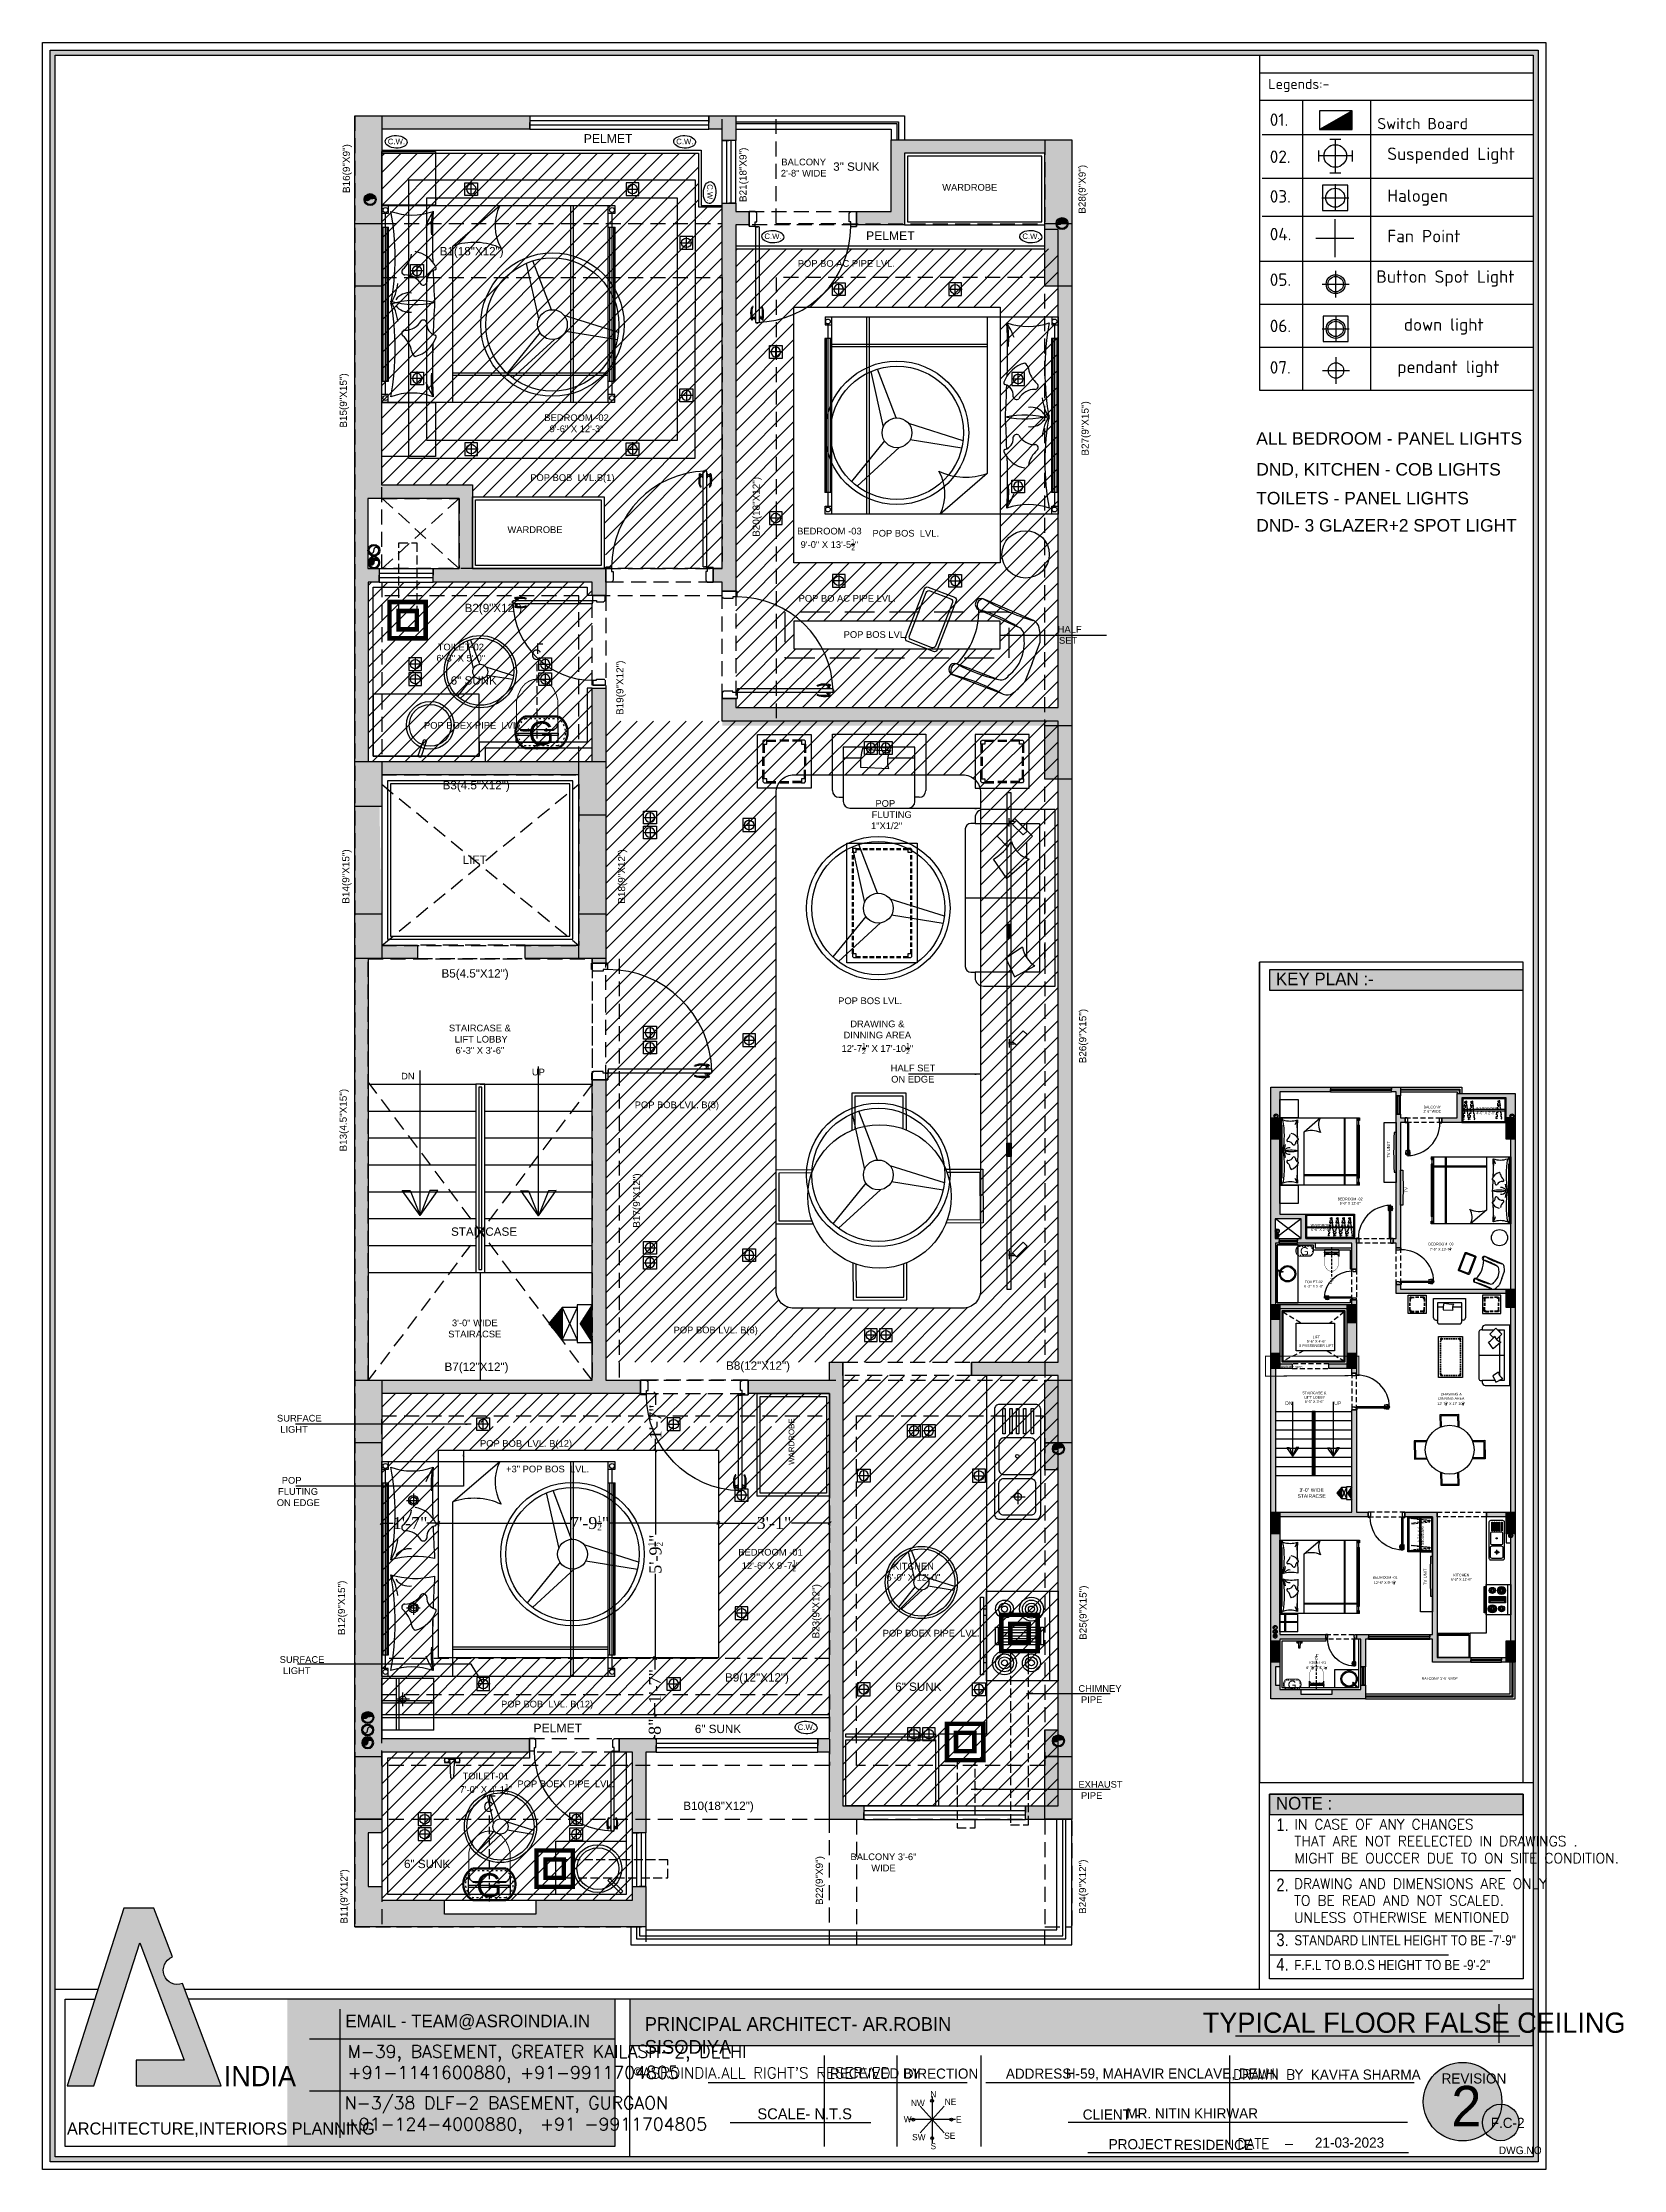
# Model space of a CAD drawing. Extents: x 374263 to 374793, y -84373 to -83661.
import ezdxf
from ezdxf.lldxf.tags import DXFTag

# ---------------------------------------------------------------- set-up
doc = ezdxf.new("R2010")
doc.units = 0
doc.header["$MEASUREMENT"] = 0
doc.header["$PDMODE"] = 34
for name, pattern in [('ACAD_ISO03W100', [30, 12, -18]), ('CONTINOUS', [0]), ('DASH', [0.35, 0.25, -0.1]), ('DASHED', [0.75, 0.5, -0.25]), ('DASHED2', [0.375, 0.25, -0.125]), ('HIDDEN', [0.375, 0.25, -0.125])]:
    doc.linetypes.add(name, pattern=pattern)
doc.layers.get('0').update_dxf_attribs({"linetype": 'CONTINUOUS'})
doc.layers.get('DEFPOINTS').update_dxf_attribs({"linetype": 'CONTINUOUS'})
for name, color, linetype in [('_DIMENSION', 190, 'CONTINUOUS'), ('_ELEVATION__09', 241, 'CONTINUOUS'), ('_ELEVATION__18', 6, 'CONTINUOUS'), ('_ELEVATION__30', 5, 'CONTINUOUS'), ('_HATCH_251', 251, 'CONTINUOUS'), ('_HATCH_253', 253, 'CONTINUOUS'), ('_HIDDEN', 2, 'ACAD_ISO03W100'), ('_TEXT', 3, 'CONTINUOUS'), ('A-WALL', 253, 'CONTINUOUS'), ('BEAM', 7, 'DASH'), ('CEIL-CENTRE_LINE', 144, 'CENTER2'), ('COLUMN', 2, 'CONTINUOUS'), ('DIM4', 2, 'CONTINUOUS'), ('DOOR', 32, 'CONTINUOUS'), ('E-POWER', 3, 'CONTINUOUS'), ('FORMAT_BODER', 34, 'CONTINUOUS'), ('FORMAT_BODER_HATCH', 8, 'CONTINUOUS'), ('FORMAT_TEXT', 34, 'CONTINUOUS'), ('FORMATE_TEXT', 7, 'CONTINUOUS'), ('FURNITURE', 36, 'CONTINUOUS'), ('HATCH', 251, 'CONTINUOUS'), ('ILC_LIGHTING', 170, 'CONTINUOUS'), ('KITCHEN_SANITRY', 253, 'CONTINUOUS'), ('PL-RWP', 16, 'CONTINUOUS'), ('PL_SOIL_PIPE', 20, 'CONTINUOUS'), ('PLUMBING_FITTINGS', 155, 'CONTINUOUS'), ('TEXT', 3, 'CONTINUOUS'), ('TOILET_FIXTURES', 125, 'CONTINUOUS'), ('WALL', 10, 'CONTINUOUS')]:
    doc.layers.add(name, color=color, linetype=linetype)
doc.styles.add('6_IN', font='arial.ttf', dxfattribs={"height": 6})
doc.styles.add('ABHAY', font='cityb___.ttf', dxfattribs={"height": 8})
doc.styles.add('DL', font='romantic.ttf', dxfattribs={"height": 4})
doc.styles.add('FORMATE', font='isocpeur.ttf')
doc.styles.add('GET', font='swissek.ttf')
doc.styles.add('MOHIT', font='arial.ttf', dxfattribs={"height": 4})
doc.styles.add('ROMANS', font='ROMANS.shx')
doc.styles.get("Standard").update_dxf_attribs({"font": 'txt_____.ttf'})
doc.styles.add('TEXT', font='arial.ttf', dxfattribs={"height": 5})
tags = doc.linetypes.add('CENTER2', pattern=[1.125, 0.75, -0.125, 0.125, -0.125]).pattern_tags.tags
tags[10:11] = [DXFTag(74, 4), DXFTag(75, 0), DXFTag(340, '0'), DXFTag(46, 1.0), DXFTag(50, 0.0), DXFTag(44, 0.0), DXFTag(45, 0.0)]
tags[8:9] = [DXFTag(74, 4), DXFTag(75, 0), DXFTag(340, '0'), DXFTag(46, 1.0), DXFTag(50, 0.0), DXFTag(44, 0.0), DXFTag(45, 0.0)]
tags[6:7] = [DXFTag(74, 4), DXFTag(75, 0), DXFTag(340, '0'), DXFTag(46, 1.0), DXFTag(50, 0.0), DXFTag(44, 0.0), DXFTag(45, 0.0)]
tags[4:5] = [DXFTag(74, 4), DXFTag(75, 0), DXFTag(340, '0'), DXFTag(46, 1.0), DXFTag(50, 0.0), DXFTag(44, 0.0), DXFTag(45, 0.0)]
doc.dimstyles.new('SCALE_75', dxfattribs={"dimtxt": 4, "dimasz": 2, "dimexe": 1, "dimexo": 0, "dimgap": 0.5, "dimtad": 0, "dimdec": 1, "dimzin": 3, "dimtxsty": 'MOHIT', "dimblk": 'OBLIQUE', "dimcen": -3, "dimclrd": 7, "dimclre": 7, "dimclrt": 256, "dimazin": 3, "dimtfac": 0.5, "dimtdec": 1, "dimtix": 1, "dimtmove": 0, "dimatfit": 3, "dimtolj": 1, "dimtzin": 0})
pattern_1 = [(45, (0, -1374.216), (-2.740038777, 2.740038777), [])]

msp = doc.modelspace()

# ---------------------------------------------------------------- texts
at = {"layer": '_TEXT', "ltscale": 12, "attachment_point": 1, "style": '6_IN'}
for s, width, gutter_width, heights, insert, char_height in [('\\A1;PELMET', 45.1522, 14.54, [3.82], (374444.7, -83691.88), 2.909), ('\\A1;PELMET', 45.1522, 14.54, [3.82], (374539.2, -83724.4), 2.909), ('\\A1; POP BO AC PIPE LVL.', 49.8339, 11.21, [2.94], (374515.45, -83734.02), 2.2423), ('\\A1;ALL BEDROOM - PANEL LIGHTS', 166.0874, 16.84, [4.42], (374669.81, -83791.6), 4.1688), ('\\A1; POP BOB  LVL.B(1)', 34.8083, 11.21, [2.94], (374425.89, -83805.68), 2.2423), ('\\A1;DND, KITCHEN - COB LIGHTS ', 166.0874, 16.84, [4.42], (374669.81, -83801.95), 4.1688), ('\\A1;TOILETS - PANEL LIGHTS', 166.0874, 16.84, [4.42], (374669.81, -83811.59), 4.1688), ('\\A1;DND- 3 GLAZER+2 SPOT LIGHT', 166.0874, 16.84, [4.42], (374669.81, -83820.68), 4.1688), ('\\A1; POP BOS  LVL. ', 34.8083, 11.21, [2.94], (374540.46, -83824.3), 2.2423), ('\\A1; POP BO AC PIPE LVL.', 49.8339, 11.21, [2.94], (374515.73, -83846.08), 2.2423), ('{\\FArial;\\W5.90460; }{\\A1;HALF}\\P{\\FArial;\\W6.40460; }{\\A1;SET }', 34.8083, 11.21, [12.22], (374598.2, -83856.42), 2.2423), ('\\A1;POP BOS LVL.', 34.8083, 11.21, [2.94], (374531.69, -83858.19), 2.2423), ('\\A1; POP BOEX PIPE  LVL. ', 34.8083, 11.21, [2.94], (374390.32, -83888.59), 2.2423), ('{\\FArial;\\W6.21413; }{\\A1;POP}\\P{\\FArial;\\W4.78556; }{\\A1;FLUTING}\\P{\\FArial;\\W4.52365; }{\\A1;1"X1/2"}', 34.8083, 11.21, [12.22], (374536.92, -83914.71), 2.2423), ('{\\FArial;\\W2.26175; }{\\A1;POP BOS LVL.}', 34.8083, 11.21, [12.22], (374527.88, -83980.74), 2.2423), ('{\\FArial;\\W4.09508; }{\\A1;HALF SET}\\P{\\FArial;\\W4.28556; }{\\A1;ON EDGE}', 34.8083, 11.21, [12.22], (374543.86, -84003.24), 2.2423), ('\\A1; POP BOB LVL. B(8)', 49.8339, 11.21, [2.94], (374460.88, -84015.55), 2.2423), ('\\A1; POP BOB LVL. B(8)', 49.8339, 11.21, [2.94], (374473.88, -84090.89), 2.2423), ('{\\FArial;\\W4.42841; }{\\A1;SURFACE}\\P{\\FArial;\\W5.69032; }{\\A1;LIGHT}', 34.8083, 11.21, [12.22], (374338.13, -84120.41), 2.2423), ('\\A1; POP BOB  LVL. B(12)', 34.8083, 11.21, [2.94], (374409.08, -84128.86), 2.2423), ('{\\FArial;\\W6.21413; }{\\A1;POP}\\P{\\FArial;\\W4.78556; }{\\A1;FLUTING}\\P{\\FArial;\\W4.28556; }{\\A1;ON EDGE}', 34.8083, 11.21, [12.22], (374338.18, -84141.19), 2.2423), ('\\A1;+3" POP BOS  LVL. ', 34.8083, 11.21, [2.94], (374418.67, -84137.42), 2.2423), ('\\A1; POP BOEX PIPE  LVL. ', 34.8083, 11.21, [2.94], (374543.89, -84192.34), 2.2423), ('{\\FArial;\\W4.42841; }{\\A1;SURFACE}\\P{\\FArial;\\W5.69032; }{\\A1;LIGHT}', 34.8083, 11.21, [12.22], (374339.04, -84201.16), 2.2423), ('\\A1;CHIMNEY\\P PIPE', 34.8083, 11.21, [12.71], (374610.27, -84210.86), 2.2423), ('\\A1;POP BOB  LVL. B(12)', 34.8083, 11.21, [2.94], (374417.01, -84216.08), 2.2423), ('\\A1;PELMET', 45.1522, 14.54, [3.82], (374427.85, -84223.76), 2.909), ('\\A1; POP BOEX PIPE  LVL. ', 34.8083, 11.21, [2.94], (374421.62, -84242.75), 2.2423), ('\\A1;EXHAUST\\P PIPE', 34.8083, 11.21, [12.71], (374610.27, -84242.93), 2.2423)]:
    msp.add_mtext_dynamic_manual_height_columns(s, width=width, gutter_width=gutter_width, heights=heights, dxfattribs=dict(at, insert=insert, char_height=char_height))
at = {"layer": 'FORMAT_BODER', "insert": (374676.57, -84302.1), "char_height": 4.2362, "attachment_point": 1}
msp.add_mtext_dynamic_manual_height_columns('{\\fTw Cen MT Condensed|b0|i0|c0|p34;4.}', width=81.4545, gutter_width=21.18, heights=[0], dxfattribs=at)
at = {"layer": 'FORMAT_TEXT', "attachment_point": 1}
for s, insert, char_height, width in [('{\\fISOCPEUR|b0|i0|c0|p34;Legends:-}', (374673.85, -83673.38), 3.3771, 185.2011), ('{\\fMistral|b0|i0|c0|p66;EMAIL - TEAM@ASROINDIA.IN}', (374364.87, -84321.11), 4.2362, 362.0555), (' M-39, BASEMENT, GREATER KAILASH-2, DELHI  \\P +91-1141600880, +91-9911704805           ', (374362.75, -84331.3), 4.2362, 362.0555), ('{\\fMistral|b0|i0|c0|p66;INDIA}', (374324.18, -84338.27), 6.778, 362.0555), ('N-3/38 DLF-2 BASEMENT, GURGAON                        \\P+91-124-4000880,  +91 -9911704805                                                          ', (374364.68, -84348.54), 4.2362, 362.0555), ('{\\fMistral|b0|i0|c0|p66;ARCHITECTURE,INTERIORS PLANNING}', (374271.69, -84357.18), 4.0668, 362.0555)]:
    msp.add_mtext(s, dxfattribs=dict(at, insert=insert, char_height=char_height, width=width))
for s, width, heights, insert, char_height in [('{\\fMistral|b0|i0|c0|p66;KEY PLAN :-}', 81.4545, [0], (374676.38, -83972.42), 4.2362), ('{\\fMistral|b0|i0|c0|p66;NOTE :}', 81.4545, [0], (374676.38, -84248.26), 4.2362), ('{\\fTw Cen MT Condensed|b0|i0|c0|p34;1.}', 81.4545, [0], (374676.57, -84255.47), 4.2362), ('IN CASE OF ANY CHANGES \\PTHAT ARE NOT REELECTED IN DRAWINGS .\\PMIGHT BE OUCCER DUE TO ON SITE CONDITION.', 185.852, [38.21], (374682.59, -84255.74), 3.389), ('{\\fTw Cen MT Condensed|b0|i0|c0|p34;2.}', 81.4545, [0], (374676.57, -84275.57), 4.2362), ('DRAWING AND DIMENSIONS ARE ONLY\\PTO BE READ AND NOT SCALED.\\PUNLESS OTHERWISE MENTIONED', 172.7026, [37.32], (374682.43, -84275.59), 3.389), ('{\\fTw Cen MT Condensed|b0|i0|c0|p34;3.}', 81.4545, [0], (374676.57, -84293.95), 4.2362), ('{\\fTw Cen MT Condensed|b0|i0|c0|p34;STANDARD LINTEL HEIGHT TO BE -7\'-9"}', 113.5427, [14.87], (374682.56, -84294.53), 3.389), ('{\\fTw Cen MT Condensed|b0|i0|c0|p34;F.F.L TO B.O.S HEIGHT TO BE -9\'-2"}', 113.5427, [14.87], (374682.56, -84302.78), 3.389), ('{\\fMistral|b0|i0|c0|p66;TYPICAL FLOOR FALSE CEILING}', 144.8656, [0], (374651.89, -84320.41), 6.778), ('{\\fMistral|b0|i0|c0|p66;\\H1.08333x;PRINCIPAL ARCHITECT- AR.ROBIN SISODIYA}', 122.5409, [0], (374465.09, -84321.95), 4.2362), ("{\\H1.08333x;©ASROINDIA.ALL RIGHT'S RESERVED}", 122.5409, [0], (374461.27, -84338.77), 3.389), ('{\\fMistral|b0|i0|c0|p66;RECEIVED BY}', 81.4545, [0], (374527.11, -84339.06), 3.389), ('{\\fMistral|b0|i0|c0|p66;DIRECTION}', 81.4545, [0], (374551.81, -84339.14), 3.389), ('{\\fMistral|b0|i0|c0|p66;ADDRESS -   }', 81.4545, [0], (374585.99, -84339.14), 3.389), ('{\\fMistral|b0|i0|c0|p66;H-59, MAHAVIR ENCLAVE, DELHI}', 81.4545, [0], (374606.05, -84339.11), 3.389), ('DRAWN BY     -', 81.4545, [0], (374662.03, -84339.47), 3.389), ('{\\fMistral|b0|i0|c0|p66;KAVITA SHARMA}', 81.4545, [0], (374688.08, -84339.47), 3.389), ('{\\fMistral|b0|i0|c0|p66;REVISION}', 81.4545, [0], (374731.85, -84340.76), 3.389), ('{\\fMistral|b0|i0|c0|p66;2}', 81.4545, [13.43], (374735.12, -84344.95), 13.5559), ('{\\fMistral|b0|i0|c0|p66;\\H1.08333x;SCALE- N.T.S}', 122.5409, [0], (374502.81, -84352.45), 3.389), ('{\\fMistral|b0|i0|c0|p66;CLIENT -   }', 81.4545, [0], (374611.72, -84352.83), 3.389), ('{\\fMistral|b0|i0|c0|p66;MR. NITIN KHIRWAR}', 81.4545, [0], (374626.33, -84352.44), 3.389), ('{\\fMistral|b0|i0|c0|p66;F.C-2}', 81.4545, [0], (374748.31, -84355.63), 3.389), ('{\\fMistral|b0|i0|c0|p66;PROJECT -   }', 81.4545, [0], (374620.41, -84362.76), 3.389), ('{\\fMistral|b0|i0|c0|p66;RESIDENCE}', 81.4545, [0], (374642.24, -84362.98), 3.389), ('DATE  -', 81.4545, [0], (374663.47, -84362.59), 3.389), ('{\\fMistral|b0|i0|c0|p66;21-03-2023}', 81.4545, [0], (374689.44, -84362.22), 3.389), ('{\\fMistral|b0|i0|c0|p66;DWG.NO}', 81.4545, [0], (374751, -84365.23), 2.5417)]:
    msp.add_mtext_dynamic_manual_height_columns(s, width=width, gutter_width=21.18, heights=heights, dxfattribs=dict(at, insert=insert, char_height=char_height))
at = {"layer": 'FORMATE_TEXT', "ltscale": 100, "attachment_point": 1, "style": 'FORMATE'}
for s, insert, char_height, width in [('{\\C131;01.}', (374674.34, -83684.95), 4.1717, 461.647), ('{\\fISOCPEUR|b0|i0|c0|p34;\\C131;Switch Board}', (374710.34, -83686.48), 3.7472, 414.6725), ('{\\fISOCPEUR|b0|i0|c0|p34;\\C131;02.}', (374674.34, -83697.35), 4.1717, 461.647), ('{\\fISOCPEUR|b0|i0|c0|p34;\\C131;Suspended Light}', (374713.66, -83696.35), 4.1717, 461.647), ('{\\fISOCPEUR|b0|i0|c0|p34;\\C131;03.}', (374674.34, -83710.63), 4.1717, 461.647), ('{\\fISOCPEUR|b0|i0|c0|p34;\\C131;Halogen}', (374713.66, -83710.38), 4.1717, 461.647), ('{\\fISOCPEUR|b0|i0|c0|p34;\\C131;04.}', (374674.34, -83723.23), 4.1717, 461.647), ('{\\fISOCPEUR|b0|i0|c0|p34;\\C131;Fan Point}', (374713.66, -83723.9), 4.1717, 461.647), ('{\\C131;05.}', (374674.34, -83738.49), 4.1717, 461.647), ('{\\C131;Button Spot Light}', (374710, -83737.45), 4.1717, 461.647), ('{\\C131;06.}', (374674.34, -83753.95), 4.1717, 461.647), ('{\\C131;down light}', (374719.22, -83753.5), 4.1717, 461.647), ('{\\C131;07.}', (374674.34, -83767.84), 4.1717, 461.647), ('{\\C131;pendant light}', (374717.01, -83767.67), 4.1717, 461.647)]:
    msp.add_mtext(s, dxfattribs=dict(at, insert=insert, char_height=char_height, width=width))

# ---------------------------------------------------------------- blocks, each defined once
blk = doc.blocks.new('54TRGF')
at = {"layer": 'HATCH'}
h = blk.add_hatch(color=42, dxfattribs=at)
h.dxf.hatch_style = 1
h.paths.add_polyline_path([(7313.29, 2286.79), (7322.09, 2263.59), (7312.6, 2263.59), (7312.6, 2258.55), (7329.39, 2258.55), (7321.74, 2278.73, -0.994585), (7319.75, 2283.97), (7316.1, 2293.58), (7310.17, 2293.58), (7298.97, 2258.55), (7304.26, 2258.55)])
at = {"layer": 'FORMAT_BODER'}
blk.add_lwpolyline([(7319.75, 2283.97), (7316.1, 2293.58), (7310.17, 2293.58), (7298.97, 2258.55), (7304.26, 2258.55), (7313.29, 2286.79), (7322.09, 2263.59), (7312.6, 2263.59), (7312.6, 2258.55), (7329.39, 2258.55), (7321.74, 2278.73, -0.994585)], format="xyb", close=True, dxfattribs=at)
blk = doc.blocks.new('A$C5E3C4737')
at = {"layer": 'FORMAT_BODER'}
for points in [[(10.42, 11.71), (6.12, 16.54)], [(10.42, 20.08), (10.42, 3.34)], [(10.42, 11.71), (14.72, 16.54)], [(10.42, 11.71), (2.06, 11.71)], [(10.42, 11.71), (6.12, 6.88)], [(18.79, 11.71), (10.42, 11.71)], [(10.42, 11.71), (14.72, 6.88)]]:
    blk.add_lwpolyline(points, dxfattribs=at)
for centre in [(10.4, 18.48), (3.61, 11.71), (17.36, 11.71), (10.42, 5.02)]:
    blk.add_circle(centre, 0.533, dxfattribs=at)
at = {"layer": 'FORMAT_TEXT', "char_height": 2.2527, "attachment_point": 1}
for s, insert in [('{\\fMistral|b0|i0|c0|p66;NW}', (2.74, 18.83)), ('{\\fMistral|b0|i0|c0|p66;N}', (9.76, 21.97)), ('{\\fMistral|b0|i0|c0|p66;NE}', (14.96, 19.26)), ('{\\fMistral|b0|i0|c0|p66;W}', (0.16, 12.99)), ('{\\fMistral|b0|i0|c0|p66;E}', (19, 12.88)), ('{\\fMistral|b0|i0|c0|p66;SW}', (3.18, 6.5)), ('{\\fMistral|b0|i0|c0|p66;S}', (9.84, 3.26)), ('{\\fMistral|b0|i0|c0|p66;SE}', (14.75, 7.01))]:
    blk.add_mtext_dynamic_manual_height_columns(s, width=43.3148, gutter_width=11.26, heights=[0], dxfattribs=dict(at, insert=insert))
blk = doc.blocks.new('WERTUYO')
at = {"layer": 'FURNITURE', "linetype": 'DASHED', "ltscale": 5}
for points in [[(643.9, 685.7), (644.9, 694.5), (645.5, 694.4), (644.5, 685.7)], [(647.4, 685.7), (646.4, 694.5), (645.7, 694.4), (646.7, 685.7)], [(644.4, 684.7), (643.5, 676.8), (642.9, 676.9), (643.8, 684.7)], [(646.8, 684.7), (647.8, 676.8), (648.4, 676.9), (647.5, 684.7)]]:
    blk.add_lwpolyline(points, dxfattribs=at)
blk = doc.blocks.new('HANDLE_')
at = {"color": 25}
for p, q in [((-0.75, 0), (0.75, 0)), ((-3.84, -0.87), (-3.85, -0.92)), ((-0.75, -0.13), (-0.75, 0)), ((-0.75, -0.13), (0.75, -0.13)), ((-0.31, -0.13), (-0.31, -0.13)), ((0.3, -0.96), (-0.3, -0.96)), ((-0.29, -0.15), (0.29, -0.15)), ((-0.25, -0.9), (-0.25, -0.15)), ((-0.25, -0.9), (0.25, -0.9)), ((0.25, -0.9), (0.25, -0.15)), ((0.3, -0.96), (0.34, -0.95)), ((0.31, -0.13), (0.31, -0.13)), ((0.65, -1.05), (0.65, -1.23)), ((0.75, -0.13), (0.75, 0))]:
    blk.add_line(p, q, dxfattribs=at)
for centre, radius, start, end in [((-3.78, -0.93), 0.0769, 167.67812, 262.06861), ((-3.77, -0.88), 0.0769, 88.24931, 167.67812), ((-0.3, -1.42), 0.464, 90.28209, 130.72729), ((-0.29, -0.13), 0.0185, 180, 270), ((-0.25, -0.96), 0.0532, 90, 180), ((0.25, -0.96), 0.0532, 0, 90), ((0.29, -0.13), 0.0185, 270, 360), ((0.42, -1.42), 0.478, 67.3956, 98.75216), ((0.57, -1.23), 0.0769, 278.17586, 360), ((0.57, -1.05), 0.0769, 360, 67.3956)]:
    blk.add_arc(centre, radius, start, end, dxfattribs=at)
for points, knots in [([(0.58, -1.31), (0.24, -1.36), (-0.53, -1.5), (-2.81, -1.58), (-3.62, -1.04), (-3.78, -1.01), (-3.79, -1.01)], [0.064651, 0.064651, 0.064651, 0.064651, 0.450521, 1.832326, 2.246212, 2.27179, 2.27179, 2.27179, 2.27179]), ([(-0.6, -1.07), (-0.61, -1.07), (-0.62, -1.07), (-0.77, -1.09), (-0.93, -1.1), (-2.42, -1.12), (-2.75, -1.11), (-3.06, -1.04), (-3.11, -1.02), (-3.21, -0.99), (-3.25, -0.97), (-3.37, -0.91), (-3.43, -0.88), (-3.56, -0.84), (-3.61, -0.82), (-3.7, -0.81), (-3.73, -0.81), (-3.77, -0.81)], [0.667145, 0.667145, 0.667145, 0.667145, 0.681098, 0.681098, 1.004571, 1.004571, 1.651515, 1.651515, 1.812419, 1.812419, 1.988171, 1.988171, 2.163922, 2.163922, 2.251194, 2.251194, 2.323653, 2.323653, 2.323653, 2.323653])]:
    blk.add_open_spline(points, degree=3, knots=knots, dxfattribs=at)
blk = doc.blocks.new("D3'")
at = {"layer": 'DOOR', "color": 251}
for p, q in [((-3.36, 5.09), (-3.36, 37.09)), ((-2.11, 37.09), (-3.36, 37.09)), ((-2.58, 37.09), (-2.58, 37.43)), ((-2.11, 5.09), (-2.11, 37.09)), ((-36, 0), (-36, 5)), ((-34.03, 5), (-36, 5)), ((-36, 4.75), (-36, 0.25)), ((-36, 4.75), (-36, 0.25)), ((-36, 0.25), (-36, 4.75)), ((-34.03, 0), (-36, 0)), ((-35.5, 5), (-35.5, 5)), ((-34.03, 5), (-34.03, 3.5)), ((-34.03, 3.5), (-33.53, 3.5)), ((-34.03, 0.14), (-34.03, 0)), ((-33.53, 0.5), (-33.67, 0.5)), ((-33.53, 3.5), (-33.53, 0.5)), ((-3.36, 5.09), (-2.11, 5.09)), ((-2.08, 5.09), (-2.95, 5.09)), ((-2.95, 5.07), (-2.95, 5.09)), ((-2.08, 5.07), (-2.95, 5.07)), ((-2.03, 3.5), (-2.53, 3.5)), ((-2.53, 3.5), (-2.53, 0.5)), ((-2.53, 0.5), (-2.4, 0.5)), ((-2.03, 5), (-2.03, 3.5)), ((-2.03, 0.14), (-2.03, 0)), ((-2.03, 0), (0, 0)), ((-2.02, 5.01), (-2.02, 4.14)), ((-2.02, 4.14), (-2, 4.14)), ((-2, 5.01), (-2, 4.14)), ((-2, 5), (0, 5)), ((-0.75, 5), (-0.75, 5)), ((-0.75, 5), (-0.75, 5)), ((0, 0), (0, 5)), ((0, 0.25), (0, 4.75)), ((0, 4.75), (0, 0.25))]:
    blk.add_line(p, q, dxfattribs=at)
blk.add_circle((-2.02, 5.07), 0.0663, dxfattribs=at)
for centre, radius, start, end in [((-2, 5.07), 32.03, 91.32096, 180.12045), ((-2.58, 37.09), 0.337, 90, 180), ((-34.03, 0.5), 0.362, 270, 0), ((-2.03, 0.5), 0.362, 180, 270)]:
    blk.add_arc(centre, radius, start, end, dxfattribs=at)
at = {"layer": 'DOOR', "color": 251, "extrusion": (0, 0, -1), "zscale": -1, "rotation": 90}
blk.add_blockref('HANDLE_', (3.36, 35.59), dxfattribs=at)
at = {"layer": 'DOOR', "color": 251, "rotation": 90}
blk.add_blockref('HANDLE_', (-2.11, 35.59), dxfattribs=at)
blk = doc.blocks.new('RANGE-OVEN_-_30_IN_TOP')
at = {"layer": 'KITCHEN_SANITRY'}
for p, q in [((0, -3), (30, -3)), ((12, -6), (18, -6)), ((13, -20), (13, -6)), ((14, -6), (14, -20)), ((15, -20), (15, -6)), ((16, -6), (16, -20)), ((17, -20), (17, -6)), ((18, -20), (12, -20)), ((6, -24), (6, -25)), ((8, -25), (8, -24)), ((22, -25), (22, -24)), ((24, -24), (24, -25))]:
    blk.add_line(p, q, dxfattribs=at)
for points in [[(0, -24), (0, 0), (30, 0), (30, -24)], [(12, -21), (12, -5), (18, -5), (18, -21)], [(2, -26), (2, -25), (28, -25), (28, -26)]]:
    blk.add_lwpolyline(points, close=True, dxfattribs=at)
for centre, radius in [((6, -9), 4), ((6, -9), 3), ((6, -9), 2), ((24, -9), 3), ((24, -9), 2), ((6, -9), 1), ((24, -18), 4), ((24, -9), 1), ((6, -18), 3), ((6, -18), 2), ((6, -18), 1), ((24, -18), 3), ((24, -18), 2), ((24, -18), 1)]:
    blk.add_circle(centre, radius, dxfattribs=at)
blk = doc.blocks.new('TABLE-30')
at = {"color": 0, "linetype": 'BYBLOCK'}
for p, q in [((-0.406, 0), (-0.406, 0.406)), ((-0.406, 0.406), (0, 0.406)), ((-0.356, 0.364), (-0.364, 0.356)), ((-0.364, 0.356), (-0.364, 0.334)), ((-0.364, 0.334), (-0.334, 0.334)), ((-0.364, 0.334), (-0.364, 0.267)), ((-0.334, 0.364), (-0.356, 0.364)), ((-0.356, 0.334), (-0.356, 0.267)), ((-0.334, 0.334), (-0.334, 0.364)), ((-0.334, 0.364), (-0.267, 0.364)), ((-0.334, 0.356), (-0.267, 0.356)), ((-0.169, 0.364), (-0.237, 0.364)), ((-0.169, 0.356), (-0.237, 0.356)), ((-0.072, 0.364), (-0.14, 0.364)), ((-0.072, 0.356), (-0.14, 0.356)), ((-0.072, 0.364), (-0.072, 0.334)), ((-0.051, 0.364), (-0.072, 0.364)), ((-0.072, 0.334), (-0.042, 0.334)), ((-0.042, 0.356), (-0.051, 0.364)), ((-0.051, 0.334), (-0.051, 0.267)), ((-0.042, 0.334), (-0.042, 0.356)), ((-0.042, 0.334), (-0.042, 0.267)), ((0, 0.406), (0, 0)), ((-0.364, 0.169), (-0.364, 0.237)), ((-0.356, 0.169), (-0.356, 0.237)), ((-0.051, 0.237), (-0.051, 0.169)), ((-0.042, 0.237), (-0.042, 0.169)), ((0, 0), (-0.406, 0)), ((-0.364, 0.072), (-0.364, 0.14)), ((-0.364, 0.072), (-0.364, 0.051)), ((-0.334, 0.072), (-0.364, 0.072)), ((-0.364, 0.051), (-0.356, 0.042)), ((-0.356, 0.072), (-0.356, 0.14)), ((-0.356, 0.042), (-0.334, 0.042)), ((-0.334, 0.042), (-0.334, 0.072)), ((-0.334, 0.051), (-0.267, 0.051)), ((-0.334, 0.042), (-0.267, 0.042)), ((-0.237, 0.051), (-0.169, 0.051)), ((-0.237, 0.042), (-0.169, 0.042)), ((-0.072, 0.051), (-0.14, 0.051)), ((-0.072, 0.042), (-0.14, 0.042)), ((-0.072, 0.072), (-0.072, 0.042)), ((-0.042, 0.072), (-0.072, 0.072)), ((-0.072, 0.042), (-0.051, 0.042)), ((-0.051, 0.072), (-0.051, 0.14)), ((-0.051, 0.042), (-0.042, 0.051)), ((-0.042, 0.072), (-0.042, 0.14)), ((-0.042, 0.051), (-0.042, 0.072))]:
    blk.add_line(p, q, dxfattribs=at)
blk = doc.blocks.new('W_C')
at = {"layer": 'TOILET_FIXTURES', "extrusion": (1.22206e-05, 1.87021e-08, 1)}
for p, q in [((76923.96, -182794, 0), (76923.96, -182800.47, 0)), ((76923.96, -182794, 0), (76938.04, -182794, 0)), ((76938.04, -182794, 0), (76938.04, -182800.47, 0)), ((76924.11, -182800.33, 0), (76924.29, -182799.63, 0)), ((76936.49, -182798.09, 0), (76925.59, -182798.09, 0)), ((76937.91, -182800.33, 0), (76937.72, -182799.63, 0))]:
    blk.add_line(p, q, dxfattribs=at)
at = {"layer": 'TOILET_FIXTURES', "color": 0, "linetype": 'DASHED2', "ltscale": 10}
blk.add_line((76931, -182791.5), (76931, -182821.5), dxfattribs=at)
at = {"layer": 'TOILET_FIXTURES', "extrusion": (1.22206e-05, 1.87021e-08, 1), "elevation": 0.94}
for points in [[(76937.99, -182796.17), (76923.96, -182796.17), (76923.96, -182796.97), (76937.99, -182796.97)], [(76926.2, -182797.83), (76925.52, -182797.83), (76925.52, -182798.09), (76926.2, -182798.09)], [(76926.2, -182797.83), (76926.82, -182797.83), (76926.82, -182798.09), (76926.2, -182798.09)], [(76926.82, -182797.83), (76927.52, -182797.83), (76927.52, -182798.09), (76926.82, -182798.09)], [(76935.27, -182797.84), (76934.55, -182797.84), (76934.55, -182798.09), (76935.27, -182798.09)], [(76935.81, -182797.84), (76935.27, -182797.84), (76935.27, -182798.09), (76935.81, -182798.09)], [(76936.49, -182797.84), (76935.81, -182797.84), (76935.81, -182798.09), (76936.49, -182798.09)]]:
    blk.add_lwpolyline(points, close=True, dxfattribs=at)
at = {"layer": 'TOILET_FIXTURES', "extrusion": (1.22206e-05, 1.87021e-08, 1), "const_width": 0.323, "elevation": 0.94}
for points in [[(76924.11, -182800.33), (76924.11, -182807.93)], [(76924.11, -182807.93), (76924.6, -182809.81), (76925.61, -182811.95), (76926.84, -182813.41), (76928.18, -182814.36), (76929.5, -182814.88), (76931.08, -182815.15)]]:
    blk.add_lwpolyline(points, dxfattribs=at)
blk.add_lwpolyline([(76937.91, -182800.33), (76937.91, -182807.92, -0.064194), (76937.91, -182807.93), (76937.42, -182809.81), (76936.41, -182811.95), (76935.17, -182813.41), (76933.83, -182814.36), (76932.52, -182814.88), (76930.94, -182815.15)], format="xyb", dxfattribs=at)
at = {"layer": 'TOILET_FIXTURES', "extrusion": (1.22206e-05, 1.87021e-08, 1)}
for centre, radius in [((76928.04, -182798.29, 0.94), 0.121), ((76934.05, -182798.3, 0.94), 0.132)]:
    blk.add_circle(centre, radius, dxfattribs=at)
for centre, radius, start, end in [((76926.41, -182800.06, 0.94), 2.16, 114.17785, 168.53446), ((76928.01, -182798.45, 0.94), 0.795, 26.6922, 128.52584), ((76928.01, -182798.36, 0.94), 0.474, 34.8221, 145.1779), ((76934.04, -182798.24, 0.94), 0.643, 38.2773, 166.56614), ((76934.05, -182798.17, 0.94), 0.329, 12.90926, 167.09074), ((76935.61, -182800.06, 0.94), 2.16, 11.46554, 65.82215)]:
    blk.add_arc(centre, radius, start, end, dxfattribs=at)
at = {"layer": 'TOILET_FIXTURES', "color": 0, "linetype": 'DASHED2', "ltscale": 10, "char_height": 3.5, "width": 46.0091, "attachment_point": 1, "style": 'ABHAY'}
for s, insert in [('\\A1;{\\fCentury Gothic|b0|i0|c0|p34;C}', (76929, -182821.5)), ('\\A1;{\\fCentury Gothic|b0|i0|c0|p34;L}', (76930.5, -182823.5))]:
    blk.add_mtext(s, dxfattribs=dict(at, insert=insert))
blk = doc.blocks.new('WTRWF')
at = {"layer": 'PLUMBING_FITTINGS', "rotation": 180.0000078334754}
blk.add_blockref('W_C', (422106.42, -345119.43), dxfattribs=at)
blk = doc.blocks.new('WFA')
at = {"layer": 'FURNITURE', "linetype": 'DASHED', "ltscale": 5}
for points in [[(259475.4, -20935.1), (259467.7, -20934.2), (259467.7, -20933.6), (259475.4, -20934.5)], [(259475.4, -20937.6), (259467.7, -20938.5), (259467.7, -20939.1), (259475.4, -20938.3)], [(259476.5, -20934.6), (259485.4, -20935.6), (259485.3, -20936.3), (259476.5, -20935.3)], [(259476.5, -20938.1), (259485.4, -20937.1), (259485.3, -20936.5), (259476.5, -20937.5)]]:
    blk.add_lwpolyline(points, dxfattribs=at)
blk = doc.blocks.new('A$C65C017E6')
at = {"layer": 'KITCHEN_SANITRY'}
for p, q in [((6.86, 9.33), (12.86, 9.33)), ((9.83, 6.33), (9.83, 12.33))]:
    blk.add_line(p, q, dxfattribs=at)
for points in [[(17.3, 0, 0.414214), (19.3, 2), (19.3, 46, 0.414214), (17.3, 48), (2, 48, 0.414214), (0, 46), (0, 2, 0.414214), (2, 0)], [(3.84, 34, 0.414214), (1.84, 32), (1.84, 20.66, 0.414214), (3.84, 18.66), (15.18, 18.66, 0.414214), (17.18, 20.66), (17.18, 32, 0.414214), (15.18, 34)], [(3.84, 1.66, -0.414214), (1.84, 3.66), (1.84, 15, -0.414214), (3.84, 17), (15.18, 17, -0.414214), (17.18, 15), (17.18, 3.66, -0.414214), (15.18, 1.66)]]:
    blk.add_lwpolyline(points, format="xyb", close=True, dxfattribs=at)
for points in [[(3.46, 35.65), (3.46, 35.65), (3.46, 46.34), (3.46, 46.34), (4.46, 46.34), (4.46, 46.34), (4.46, 35.65), (4.46, 35.65)], [(6.34, 35.65), (6.34, 35.65), (6.34, 46.34), (6.34, 46.34), (7.34, 46.34), (7.34, 46.34), (7.34, 35.65), (7.34, 35.65)], [(9.22, 35.65), (9.22, 35.65), (9.22, 46.34), (9.22, 46.34), (10.23, 46.34), (10.23, 46.34), (10.23, 35.65), (10.23, 35.65)], [(12.1, 35.65), (12.1, 35.65), (12.1, 46.34), (12.1, 46.34), (13.11, 46.34), (13.11, 46.34), (13.11, 35.65), (13.11, 35.65)], [(15.27, 35.65), (15.27, 35.65), (15.27, 46.34), (15.27, 46.34), (16.27, 46.34), (16.27, 46.34), (16.27, 35.65), (16.27, 35.65)]]:
    blk.add_lwpolyline(points, close=True, dxfattribs=at)
for centre, radius in [((9.51, 26.33), 0.75), ((9.82, 9.33), 1.5)]:
    blk.add_circle(centre, radius, dxfattribs=at)
blk = doc.blocks.new('A$C65647B64')
at = {"layer": 'HATCH'}
h = blk.add_hatch(color=252, dxfattribs=at)
h.dxf.hatch_style = 1
h.paths.add_polyline_path([(9, 513), (0, 513), (0, 534), (9, 534)])
h = blk.add_hatch(color=252, dxfattribs=at)
h.dxf.hatch_style = 1
h.paths.add_polyline_path([(240, 513), (231, 513), (231, 534), (240, 534)])
h = blk.add_hatch(color=252, dxfattribs=at)
h.dxf.hatch_style = 1
h.paths.add_polyline_path([(231, 348), (231, 366), (240, 366), (240, 348)])
h = blk.add_hatch(color=256, dxfattribs=at)
h.dxf.hatch_style = 1
h.paths.add_polyline_path([(9, 336), (0, 336), (0, 351), (9, 351)])
h = blk.add_hatch(color=252, dxfattribs=at)
h.dxf.hatch_style = 1
h.paths.add_polyline_path([(84, 333), (75, 333), (75, 351), (84, 351)])
h = blk.add_hatch(color=252, dxfattribs=at)
h.dxf.hatch_style = 1
h.paths.add_polyline_path([(9, 288), (0, 288), (0, 303), (9, 303)])
h = blk.add_hatch(color=252, dxfattribs=at)
h.dxf.hatch_style = 1
h.paths.add_polyline_path([(84, 288), (75, 288), (75, 303), (84, 303)])
h = blk.add_hatch(color=252, dxfattribs=at)
h.dxf.hatch_style = 1
h.paths.add_polyline_path([(9, 126), (0, 126), (0, 147), (9, 147)])
h = blk.add_hatch(color=252, dxfattribs=at)
h.dxf.hatch_style = 1
h.paths.add_polyline_path([(231, 126), (231, 147), (240, 147), (240, 126)])
h = blk.add_hatch(color=252, dxfattribs=at)
h.dxf.hatch_style = 1
h.paths.add_polyline_path([(0, 0), (0, 21), (9, 21), (9, 0)])
h = blk.add_hatch(color=252, dxfattribs=at)
h.dxf.hatch_style = 1
h.paths.add_polyline_path([(231, 0), (231, 21), (240, 21), (240, 0)])
at = {"layer": 'A-WALL', "color": 1, "ltscale": 10}
for p, q in [((84, 292.5), (84, 292.5)), ((84, 292.5), (84, 292.5)), ((9, 0), (0, 0)), ((240, 0), (231, 0))]:
    blk.add_line(p, q, dxfattribs=at)
at = {"layer": 'COLUMN', "ltscale": 10}
for points in [[(9, 513), (0, 513), (0, 534), (9, 534)], [(240, 513), (231, 513), (231, 534), (240, 534)], [(231, 348), (231, 366), (240, 366), (240, 348)], [(9, 336), (0, 336), (0, 351), (9, 351)], [(84, 333), (75, 333), (75, 351), (84, 351)], [(9, 288), (0, 288), (0, 303), (9, 303)], [(84, 288), (75, 288), (75, 303), (84, 303)], [(9, 126), (0, 126), (0, 147), (9, 147)], [(231, 126), (231, 147), (240, 147), (240, 126)], [(0, 0), (0, 21), (9, 21), (9, 0)], [(231, 0), (231, 21), (240, 21), (240, 0)]]:
    blk.add_lwpolyline(points, close=True, dxfattribs=at)
blk = doc.blocks.new('RF')
at = {"layer": '_ELEVATION__18', "ltscale": 12, "const_width": 1.07}
blk.add_lwpolyline([(180518.39, -96041.37), (180502.84, -96041.37, -0.590395), (180502.84, -96026.7), (180518.39, -96026.7, -0.590395), (180518.39, -96041.37, 0.590395)], format="xyb", dxfattribs=at)
at = {"layer": '_HATCH_251', "linetype": 'ACAD_ISO03W100', "ltscale": 0.07}
blk.add_lwpolyline([(180518.12, -96040.37), (180503.11, -96040.37, -0.567776), (180503.11, -96027.7), (180518.12, -96027.7, -0.567776)], format="xyb", close=True, dxfattribs=at)
at = {"layer": '_TEXT', "insert": (180510.49, -96040.2), "char_height": 11.0545, "width": 125.1391, "attachment_point": 8, "style": '6_IN'}
blk.add_mtext('\\A1;{\\fSwis721 BdOul BT|b0|i0|c0|p82;G}', dxfattribs=at)
blk = doc.blocks.new('RGFGFFJHNGF')
at = {"layer": 'WALL', "ltscale": 0.1}
h = blk.add_hatch(dxfattribs=at)
h.set_pattern_fill('ANSI31', color=2, style=0)
h.paths.add_polyline_path([(-14217.6, -326.4), (-14192.2, -343), (-14166.8, -326.4)])
h.paths.add_polyline_path([(-14197.8, -334.5), (-14186.9, -334.5), (-14186.9, -326.9), (-14197.8, -326.9)], flags=24)
at = {"layer": 'WALL', "color": 2, "ltscale": 0.1}
for p, q in [((-14192.2, -343), (-14217.6, -326.4)), ((-14166.8, -326.4), (-14192.2, -343))]:
    blk.add_line(p, q, dxfattribs=at)
at = {"layer": 'WALL', "color": 2}
blk.add_lwpolyline([(-14217.6, -326.4), (-14166.8, -326.4), (-14166.8, -346.9), (-14217.6, -346.9)], close=True, dxfattribs=at)
at = {"layer": 'WALL', "color": 2, "style": 'ROMANS'}
blk.add_text('DB', height=5.05, dxfattribs=at).set_placement((-14197.5, -333.2))
blk = doc.blocks.new('SDFCDFC')
at = {"layer": 'WALL'}
h = blk.add_hatch(dxfattribs=at)
h.set_pattern_fill('ANSI31', color=2, scale=1.5, style=0)
h.set_pattern_definition([(45, (-8.6131, -15.0972), (-0.1325825, 0.1325825), [])])
h.paths.add_polyline_path([(8.6, -7.9), (-8.6, -7.9), (0, -15.1)])
at = {"layer": 'WALL', "color": 2}
for p, q in [((-8.6, 0), (-8.6, -7.9)), ((-8.6, -7.9), (8.6, 0)), ((8.6, -7.9), (8.6, 0)), ((-8.6, -7.9), (8.6, -7.9))]:
    blk.add_line(p, q, dxfattribs=at)
for points in [[(-8.6, 0), (8.6, 0)], [(-8.6, 0), (8.6, -7.9)], [(-8.6, -7.9), (0, -15.1), (8.6, -7.9)]]:
    blk.add_lwpolyline(points, dxfattribs=at)
blk = doc.blocks.new('YTRYETY')
at = {"layer": 'PL_SOIL_PIPE', "ltscale": 15}
for radius in [2, 1.6]:
    blk.add_circle((93722.2, -60350.95), radius, dxfattribs=at)
for centre, start, end in [((93722.13, -60350.15), 102.70376, 274.84271), ((93722.27, -60351.75), 282.70376, 94.84271)]:
    blk.add_arc(centre, 0.802, start, end, dxfattribs=at)
blk = doc.blocks.new('WASTE')
blk.add_hatch(color=132).paths.add_polyline_path([(0.97, -1.2, 0.805323), (1, 0.4, 0.418306), (-0.63, -1.2, 0.410133), (0.95, -2.8, -0.805323)])
for radius in [2, 1.6]:
    blk.add_circle((0.97, -1.2), radius)
for centre, start, end in [((0.81, -0.39), 281.50999, 76.55266), ((1.14, -2), 101.50999, 256.55266)]:
    blk.add_arc(centre, 0.819, start, end)
blk = doc.blocks.new('R_W_P')
h = blk.add_hatch(color=5)
edge = h.paths.add_edge_path()
edge.add_arc((0.57, -0.57), 1.09, 46.97891, 148.35224)
edge.add_arc((-1.3, 0.57), 1.09, 226.97891, 328.35224, ccw=False)
edge.add_arc((-0.37, 0), 1.69, 7.66558, 187.66558, ccw=False)
for radius in [2, 1.69]:
    blk.add_circle((-0.37, 0), radius)
blk = doc.blocks.new('HH')
at = {"layer": 'FORMAT_BODER_HATCH', "ltscale": 12}
h = blk.add_hatch(color=251, dxfattribs=at)
h.dxf.hatch_style = 1
h.paths.add_polyline_path([(364651.5, -82436.7), (364656, -82436.7), (364656, -82440.4), (364660.5, -82440.4), (364660.5, -82444.9), (364656, -82444.9), (364656, -82567.9), (364651.5, -82567.9), (364651.5, -82563.4), (364648.5, -82563.4), (364648.5, -82558.9), (364651.5, -82558.9)])
h.paths.add_polyline_path([(364696.5, -82440.4), (364711.5, -82440.4), (364711.5, -82416.4), (364768.5, -82416.4), (364768.5, -82974.4), (364755, -82974.4), (364755, -82969.9), (364759.5, -82969.9), (364764, -82969.9), (364764, -82831.9), (364740.1, -82831.9), (364740.1, -82827.4), (364764, -82827.4), (364764, -82612.9), (364651.5, -82612.9), (364651.5, -82603.9), (364656, -82603.9), (364656, -82608.4), (364764, -82608.4), (364764, -82440.4), (364759.5, -82440.4), (364759.5, -82420.9), (364716, -82420.9), (364716, -82444.9), (364696.5, -82444.9)])
h.paths.add_polyline_path([(364647, -82410.4), (364656, -82410.4), (364656, -82418.7), (364651.5, -82418.7), (364651.5, -82414.9), (364647, -82414.9)])
h.paths.add_polyline_path([(364691.9, -82827.4), (364691.9, -82969.9), (364724.8, -82969.9), (364724.8, -82974.4), (364687.4, -82974.4), (364687.4, -82951.9), (364684.5, -82951.9), (364684.5, -82947.4), (364687.4, -82947.4), (364687.4, -82831.9), (364660.2, -82831.9), (364660.2, -82827.4)], flags=17)
edge = h.paths.add_edge_path()
edge.add_line((364614.1, -82947.4), (364624.5, -82947.4))
edge.add_line((364624.5, -82947.4), (364624.5, -82951.9))
edge.add_line((364624.5, -82951.9), (364621.5, -82951.9))
edge.add_line((364621.5, -82951.9), (364621.5, -82977.4))
edge.add_line((364621.5, -82977.4), (364617, -82977.4))
edge.add_line((364617, -82977.4), (364617, -82951.9))
edge.add_line((364617, -82951.9), (364612.6, -82951.9))
edge.add_line((364612.6, -82951.9), (364612.6, -82947.4))
h.paths.add_polyline_path([(364588.5, -83001.4), (364588.5, -83006.2), (364558.5, -83006.2), (364558.5, -83001.4), (364554, -83001.4), (364542, -83001.4), (364542, -83001.4), (364537.5, -83001.4), (364537.5, -82996.9), (364533, -82996.9), (364533, -82978.9), (364537.5, -82978.9), (364537.5, -82951.9), (364582.6, -82951.9), (364582.6, -82947.4), (364537.5, -82947.4), (364537.5, -82831.9), (364624.2, -82831.9), (364624.2, -82827.4), (364612.5, -82827.4), (364612.5, -82727.4), (364608, -82727.4), (364608, -82827.4), (364533, -82827.4), (364533, -82686.4), (364549.5, -82686.4), (364549.5, -82681.9), (364537.5, -82681.9), (364537.5, -82627.9), (364603.5, -82627.9), (364603.5, -82681.9), (364585.5, -82681.9), (364585.5, -82686.4), (364608, -82686.4), (364608, -82690.9), (364612.5, -82690.9), (364612.5, -82619), (364608, -82619), (364608, -82623.5), (364533, -82623.4), (364533, -82563.4), (364536.7, -82563.4), (364536.7, -82558.9), (364532.9, -82558.9), (364532.9, -82539.4), (364558.5, -82539.4), (364558.5, -82558.9), (364554.7, -82558.9), (364554.7, -82563.4), (364608, -82563.4), (364608, -82589), (364612.5, -82589), (364612.5, -82558.9), (364563, -82558.9), (364563, -82534.9), (364537.4, -82534.9), (364537.5, -82414.9), (364587.1, -82414.9), (364587.1, -82410.4), (364528.5, -82410.4), (364528.5, -83010.4), (364621.5, -83010.4), (364621.5, -82996.9), (364617, -82996.9), (364617, -83001.4)])
h = blk.add_hatch(color=251, dxfattribs=at)
h.dxf.hatch_style = 1
h.paths.add_polyline_path([(364621.5, -82951.9), (364624.5, -82951.9), (364624.5, -82947.4), (364612.6, -82947.4), (364612.6, -82951.9), (364617, -82951.9), (364617, -82978.9), (364621.5, -82978.9)])
at = {"layer": 'FORMAT_BODER_HATCH', "color": 4}
for p, q in [((364587.1, -82410.4), (364587.1, -82412.7)), ((364587.1, -82410.4), (364647, -82410.4)), ((364587.1, -82414.9), (364587.1, -82412.7)), ((364587.1, -82414.9), (364647, -82414.9)), ((364647, -82410.4), (364647, -82412.7)), ((364647, -82414.9), (364647, -82412.7)), ((364651.5, -82436.7), (364651.5, -82418.7)), ((364651.5, -82418.7), (364653.7, -82418.7)), ((364656, -82418.7), (364653.7, -82418.7)), ((364656, -82436.7), (364656, -82418.7)), ((364651.5, -82436.7), (364653.7, -82436.7)), ((364656, -82436.7), (364653.7, -82436.7)), ((364536.7, -82558.9), (364536.7, -82561.2)), ((364536.7, -82558.9), (364554.7, -82558.9)), ((364536.7, -82563.4), (364536.7, -82561.2)), ((364536.7, -82563.4), (364554.7, -82563.4)), ((364554.7, -82558.9), (364554.7, -82561.2)), ((364554.7, -82563.4), (364554.7, -82561.2)), ((364624.5, -82947.4), (364624.5, -82949.7)), ((364624.5, -82947.4), (364684.5, -82947.4)), ((364624.5, -82951.9), (364624.5, -82949.7)), ((364624.5, -82951.9), (364684.5, -82951.9)), ((364684.5, -82947.4), (364684.5, -82949.7)), ((364684.5, -82951.9), (364684.5, -82949.7)), ((364617, -82996.9), (364617, -82978.9)), ((364617, -82978.9), (364619.2, -82978.9)), ((364621.5, -82978.9), (364619.2, -82978.9)), ((364621.5, -82996.9), (364621.5, -82978.9)), ((364724.8, -82969.9), (364724.8, -82972.2)), ((364724.8, -82969.9), (364755, -82969.9)), ((364724.8, -82974.4), (364724.8, -82972.2)), ((364724.8, -82974.4), (364755, -82974.4)), ((364755, -82969.9), (364755, -82972.2)), ((364755, -82974.4), (364755, -82972.2)), ((364617, -82996.9), (364619.2, -82996.9)), ((364621.5, -82996.9), (364619.2, -82996.9))]:
    blk.add_line(p, q, dxfattribs=at)
at = {"layer": 'FORMAT_BODER_HATCH'}
for p, q in [((364587.1, -82411.9), (364647, -82411.9)), ((364587.1, -82413.4), (364647, -82413.4)), ((364653, -82436.7), (364653, -82418.7)), ((364654.5, -82436.7), (364654.5, -82418.7)), ((364536.7, -82560.4), (364554.7, -82560.4)), ((364536.7, -82561.9), (364554.7, -82561.9)), ((364736.1, -82648.4), (364734.7, -82648.4)), ((364736.1, -82646.6), (364736.1, -82648.4)), ((364736.1, -82648.4), (364747.8, -82648.4)), ((364763, -82643.8), (364738.9, -82643.8)), ((364743.5, -82652.8), (364749.4, -82646.8)), ((364749.4, -82646.8), (364755.3, -82652.8)), ((364751, -82648.4), (364757.7, -82648.4)), ((364753.4, -82650.9), (364753.4, -82648.4)), ((364757.7, -82648.4), (364757.7, -82698.2)), ((364763, -82702.9), (364763, -82643.8)), ((364732.8, -82650.3), (364732.8, -82696.4)), ((364746.7, -82666.9), (364742.3, -82660.5)), ((364747, -82656.3), (364743.5, -82652.8)), ((364754.2, -82660.5), (364746.7, -82666.9)), ((364755.3, -82652.8), (364750.2, -82657.9)), ((364753.4, -82660.2), (364753.4, -82654.7)), ((364753.4, -82693.5), (364753.4, -82661.1)), ((364732.8, -82673.3), (364757.7, -82673.3)), ((364752, -82689.9), (364746.4, -82693.6)), ((364734.7, -82698.2), (364736.1, -82698.2)), ((364748.5, -82698.2), (364736.1, -82698.2)), ((364736.1, -82698.2), (364736.1, -82700.1)), ((364738.9, -82702.9), (364763, -82702.9)), ((364746.4, -82693.6), (364749.3, -82699.8)), ((364749.3, -82699.8), (364756.2, -82696.1)), ((364757.7, -82698.2), (364752.3, -82698.2)), ((364753.4, -82698.2), (364753.4, -82697.6)), ((364537.5, -82944.7), (364537.5, -82927.2)), ((364555, -82944.7), (364555, -82927.2)), ((364624.5, -82948.9), (364684.5, -82948.9)), ((364624.5, -82950.4), (364684.5, -82950.4)), ((364618.5, -82996.9), (364618.5, -82978.9)), ((364620, -82996.9), (364620, -82978.9)), ((364724.8, -82971.4), (364755, -82971.4)), ((364724.8, -82972.9), (364755, -82972.9))]:
    blk.add_line(p, q, dxfattribs=at)
at = {"layer": 'FORMAT_BODER_HATCH', "linetype": 'BYBLOCK'}
for p, q in [((364561.2, -82454), (364577, -82440.4)), ((364613.3, -82506.4), (364613.3, -82440.4)), ((364538.6, -82443.1), (364538.6, -82503.7)), ((364561.2, -82506.4), (364561.2, -82454)), ((364614.5, -82443.1), (364614.5, -82503.7)), ((364686.9, -82541.9), (364686.9, -82481.2)), ((364688.1, -82478.6), (364688.1, -82544.5)), ((364740.2, -82478.6), (364740.2, -82531)), ((364762.8, -82541.9), (364762.8, -82481.2)), ((364740.2, -82531), (364724.5, -82544.5)), ((364750.6, -82585.9), (364737.4, -82580.1)), ((364755.6, -82583.7), (364738.9, -82576.5)), ((364745.6, -82608.4), (364728.5, -82601.8)), ((364743.4, -82603.3), (364730, -82598.2)), ((364755.3, -82597.9), (364752.9, -82603.8)), ((364755.3, -82597.9), (364757.9, -82591)), ((364688.3, -82617.7), (364719.6, -82617.7)), ((364688.3, -82636.6), (364688.3, -82617.7)), ((364716, -82622), (364692, -82622)), ((364692, -82622), (364692, -82640.3)), ((364692, -82625.7), (364697.8, -82625.7)), ((364697.8, -82628.8), (364707.2, -82629.2)), ((364706.9, -82625.7), (364716, -82625.7)), ((364716, -82638.9), (364716, -82622)), ((364719.6, -82617.7), (364719.6, -82636.6)), ((364690.6, -82638.9), (364692, -82638.9)), ((364694.2, -82642.5), (364713.7, -82642.5)), ((364716, -82640.3), (364716, -82638.9)), ((364717.4, -82638.9), (364716, -82638.9)), ((364695.4, -82656.8), (364695, -82657.2)), ((364695, -82657.2), (364695, -82658.1)), ((364695, -82658.1), (364696.3, -82658.1)), ((364696.3, -82656.8), (364695.4, -82656.8)), ((364696.3, -82658.1), (364696.3, -82656.8)), ((364713.7, -82656.8), (364713.7, -82658.1)), ((364714.6, -82656.8), (364713.7, -82656.8)), ((364713.7, -82658.1), (364714.9, -82658.1)), ((364714.9, -82657.2), (364714.6, -82656.8)), ((364714.9, -82658.1), (364714.9, -82657.2)), ((364695, -82692.1), (364695, -82693)), ((364696.3, -82692.1), (364695, -82692.1)), ((364695, -82693), (364695.4, -82693.3)), ((364695.4, -82693.3), (364696.3, -82693.3)), ((364696.3, -82693.3), (364696.3, -82692.1)), ((364713.7, -82692.1), (364713.7, -82693.3)), ((364714.9, -82692.1), (364713.7, -82692.1)), ((364713.7, -82693.3), (364714.6, -82693.3)), ((364714.6, -82693.3), (364714.9, -82693)), ((364714.9, -82693), (364714.9, -82692.1)), ((364538.6, -82857.3), (364538.6, -82924)), ((364561.2, -82868.2), (364577, -82854.7)), ((364613.3, -82926.6), (364613.3, -82854.7)), ((364614.5, -82857.3), (364614.5, -82924)), ((364561.2, -82926.6), (364561.2, -82868.2)), ((364537.5, -82927.2), (364555, -82927.2)), ((364555, -82944.7), (364537.5, -82944.7))]:
    blk.add_line(p, q, dxfattribs=at)
at = {"layer": 'FORMAT_BODER_HATCH', "color": 251, "ltscale": 10}
for p, q in [((364608, -82589), (364606.3, -82589)), ((364533, -82728.4), (364569, -82728.4)), ((364572, -82728.4), (364608, -82728.4)), ((364533, -82737.4), (364569, -82737.4)), ((364533, -82746.4), (364569, -82746.4)), ((364572, -82737.4), (364608, -82737.4)), ((364572, -82746.4), (364608, -82746.4)), ((364533, -82755.4), (364569, -82755.4)), ((364533, -82764.4), (364569, -82764.4)), ((364533, -82773.4), (364569, -82773.4)), ((364572, -82755.4), (364608, -82755.4)), ((364572, -82764.4), (364608, -82764.4)), ((364572, -82773.4), (364608, -82773.4)), ((364533, -82782.4), (364569, -82782.4)), ((364533, -82791.4), (364569, -82791.4)), ((364569, -82791.4), (364572, -82791.4)), ((364572, -82782.4), (364608, -82782.4)), ((364572, -82791.4), (364608, -82791.4)), ((364582.6, -82951.9), (364582.6, -82953.9))]:
    blk.add_line(p, q, dxfattribs=at)
at = {"layer": 'FORMAT_BODER_HATCH', "color": 251, "linetype": 'DASHED2', "ltscale": 20}
for p, q in [((364540.5, -82630.9), (364558.1, -82641.7)), ((364600.5, -82630.9), (364586.6, -82641.7)), ((364560.8, -82669), (364540.5, -82678.9)), ((364583.9, -82669), (364600.5, -82678.9))]:
    blk.add_line(p, q, dxfattribs=at)
at = {"layer": 'FORMAT_BODER_HATCH', "linetype": 'DASHED', "ltscale": 3}
for p, q in [((364695, -82692.1), (364695, -82658.1)), ((364695.4, -82692.1), (364695.4, -82658.1)), ((364696.3, -82656.8), (364713.7, -82656.8)), ((364696.3, -82657.2), (364713.7, -82657.2)), ((364714.6, -82692.1), (364714.6, -82658.1)), ((364714.9, -82692.1), (364714.9, -82658.1)), ((364696.3, -82693), (364713.7, -82693)), ((364696.3, -82693.3), (364713.7, -82693.3))]:
    blk.add_line(p, q, dxfattribs=at)
at = {"layer": 'FORMAT_BODER_HATCH', "color": 251}
for p, q in [((364550.3, -82772.4), (364550.3, -82719.1)), ((364590, -82772.5), (364590, -82719.2))]:
    blk.add_line(p, q, dxfattribs=at)
at = {"layer": 'FORMAT_BODER_HATCH', "color": 251, "ltscale": 0.2}
for p, q in [((364591.3, -82999.4, 0), (364591.3, -82981.7, 0)), ((364591.3, -82981.7, 0), (364615, -82981.7))]:
    blk.add_line(p, q, dxfattribs=at)
at = {"layer": 'FORMAT_BODER_HATCH', "color": 251, "ltscale": 12}
for points in [[(364621.5, -83001.4), (364621.5, -83001.4), (364621.5, -83010.4), (364528.5, -83010.4), (364528.5, -82410.4), (364587.1, -82410.4), (364587.1, -82414.9), (364537.5, -82414.9), (364537.4, -82534.9), (364563, -82534.9), (364563, -82558.9), (364612.5, -82558.9), (364612.5, -82589), (364608, -82589), (364608, -82563.4), (364554.7, -82563.4)], [(364764, -82855.6), (364764, -82831.9), (364740.1, -82831.9), (364740.1, -82827.4), (364764, -82827.4), (364764, -82612.9), (364651.5, -82612.9), (364651.5, -82603.9), (364656, -82603.9), (364656, -82608.4), (364764, -82608.4), (364764, -82440.4), (364759.5, -82440.4), (364759.5, -82420.9), (364716, -82420.9), (364716, -82444.9), (364696.5, -82444.9), (364696.5, -82440.4), (364711.5, -82440.4), (364711.5, -82416.4), (364768.5, -82416.4), (364768.5, -82974.4), (364755, -82974.4), (364755, -82969.9), (364759.5, -82969.9), (364764, -82969.9), (364764, -82945.2)], [(364554.7, -82563.4), (364554.7, -82558.9), (364558.5, -82558.9), (364558.5, -82539.4), (364532.9, -82539.4), (364532.9, -82558.9), (364536.7, -82558.9), (364536.7, -82563.4), (364533, -82563.4), (364533, -82623.4), (364608, -82623.5), (364608, -82619), (364612.5, -82619), (364612.5, -82690.9), (364608, -82690.9), (364608, -82686.4), (364585.5, -82686.4), (364585.5, -82681.9), (364603.5, -82681.9), (364603.5, -82627.9), (364537.5, -82627.9), (364537.5, -82681.9), (364549.5, -82681.9), (364549.5, -82686.4), (364533, -82686.4), (364533, -82827.4), (364608, -82827.4), (364608, -82726.9), (364612.5, -82726.9), (364612.5, -82827.4), (364624.2, -82827.4), (364624.2, -82831.9), (364537.5, -82831.9), (364537.5, -82947.4), (364582.6, -82947.4), (364582.6, -82951.9), (364537.5, -82951.9), (364537.5, -83001.4), (364617, -83001.4), (364617, -83001.4), (364617, -83001.4)], [(364572.2, -82563.4), (364572.2, -82567.9), (364608, -82567.9), (364608, -82563.4), (364572.2, -82563.4)], [(364691.9, -82827.4), (364691.9, -82969.9), (364724.8, -82969.9), (364724.8, -82974.4), (364687.4, -82974.4), (364687.4, -82951.9), (364684.5, -82951.9), (364684.5, -82947.4), (364687.4, -82947.4), (364687.4, -82831.9), (364660.2, -82831.9), (364660.2, -82827.4), (364691.9, -82827.4)], [(364759.5, -82848.4), (364759.5, -82857.4), (364764, -82857.4)], [(364764, -82944.4), (364764, -82857.2)], [(364612.6, -82947.4), (364624.5, -82947.4), (364624.5, -82951.9), (364621.5, -82951.9), (364621.5, -82978.9), (364617, -82978.9), (364617, -82951.9), (364612.6, -82951.9), (364612.6, -82947.4)], [(364537.5, -82978.9), (364533, -82978.9), (364533, -82996.9), (364537.5, -82996.9)], [(364588.5, -83001.4), (364588.5, -83006.2), (364558.5, -83006.2), (364558.5, -83001.4)], [(364617, -83001.4), (364617, -83001.4), (364617, -82996.9), (364621.5, -82996.9), (364621.5, -83001.4)]]:
    blk.add_lwpolyline(points, dxfattribs=at)
for points in [[(364647, -82410.4), (364656, -82410.4), (364656, -82418.7), (364651.5, -82418.7), (364651.5, -82414.9), (364647, -82414.9)], [(364651.5, -82436.7), (364656, -82436.7), (364656, -82440.4), (364660.5, -82440.4), (364660.5, -82444.9), (364656, -82444.9), (364656, -82567.9), (364651.5, -82567.9), (364651.5, -82563.4), (364648.5, -82563.4), (364648.5, -82558.9), (364651.5, -82558.9)]]:
    blk.add_lwpolyline(points, close=True, dxfattribs=at)
at = {"layer": 'FORMAT_BODER_HATCH', "color": 251, "ltscale": 10}
for points in [[(364656, -82410.4), (364716, -82410.4), (364716, -82416.4)], [(364656, -82412.4), (364714, -82412.4), (364714, -82416.4)], [(364656, -82412.9), (364713.5, -82412.9), (364713.5, -82416.4)], [(364656, -82414.9), (364711.5, -82414.9), (364711.5, -82416.4)], [(364558.5, -82539.4), (364532.9, -82558.9)], [(364558.5, -82558.9), (364533, -82539.4)], [(364563, -82551.4), (364563, -82534.9), (364610.6, -82534.9), (364610.6, -82558.9), (364563, -82558.9), (364563, -82534.9), (364563, -82534.9)], [(364608, -82619), (364606.3, -82619), (364606.3, -82621.8), (364534.7, -82621.8), (364534.7, -82565.1), (364570.2, -82565.1), (364570.2, -82569.9), (364606.3, -82569.9), (364606.3, -82589)], [(364582.6, -82953.9), (364539.5, -82953.9), (364539.5, -82999.4), (364615, -82999.4), (364615, -82951.9)], [(364621.5, -83010.4), (364768.5, -83010.4), (364768.5, -82974.4)], [(364621.5, -83008.4), (364766.5, -83008.4), (364766.5, -82974.4)], [(364621.5, -83005.4), (364763.5, -83005.4), (364763.5, -82974.4)], [(364621.5, -83007.4), (364765.5, -83007.4), (364765.5, -82974.4)]]:
    blk.add_lwpolyline(points, dxfattribs=at)
at = {"layer": 'FORMAT_BODER_HATCH', "color": 251}
for points in [[(364555.5, -82440.3), (364537.5, -82440.3), (364537.5, -82422.3), (364555.5, -82422.3)], [(364759.5, -82420.9), (364716, -82420.9), (364716, -82444.9), (364759.5, -82444.9)], [(364758.5, -82421.9), (364717, -82421.9), (364717, -82443.9), (364758.5, -82443.9)], [(364758.5, -82432.4), (364717, -82432.4), (364717, -82433.4), (364758.5, -82433.4)], [(364555.5, -82524.4), (364537.5, -82524.4), (364537.5, -82506.4), (364555.5, -82506.4)], [(364553.3, -82641.7), (364591.1, -82641.7), (364591.1, -82669), (364553.3, -82669)], [(364692.9, -82946.9), (364692.9, -82945.9), (364722.9, -82945.9), (364722.9, -82946.9)], [(364722.9, -82947.8), (364722.9, -82969.9), (364692.9, -82969.9), (364692.9, -82947.8)]]:
    blk.add_lwpolyline(points, close=True, dxfattribs=at)
at = {"layer": 'FORMAT_BODER_HATCH', "linetype": 'BYBLOCK'}
for points in [[(364539.7, -82440.4), (364539.7, -82443.1), (364537.5, -82443.1)], [(364615.6, -82506.4), (364537.5, -82506.4), (364537.5, -82440.4), (364615.6, -82440.4)], [(364600.8, -82506.4), (364600.8, -82440.4)], [(364601.7, -82506.4), (364601.7, -82440.4)], [(364615.6, -82440.4), (364615.6, -82443.1), (364613.3, -82443.1)], [(364537.5, -82447.6), (364539.8, -82447.6)], [(364538, -82499.2), (364538, -82447.6)], [(364539.3, -82499.2), (364539.3, -82447.6)], [(364539.8, -82499.2), (364539.8, -82447.6)], [(364613.3, -82447.6), (364615.6, -82447.6)], [(364613.8, -82499.2), (364613.8, -82447.6)], [(364615.2, -82499.2), (364615.2, -82447.6)], [(364615.6, -82499.2), (364615.6, -82447.6)], [(364685.9, -82478.6), (364685.9, -82481.2), (364688.1, -82481.2)], [(364685.9, -82478.6), (364764, -82478.6), (364764, -82544.5), (364685.9, -82544.5)], [(364699.8, -82478.6), (364699.8, -82544.5)], [(364700.7, -82478.6), (364700.7, -82544.5)], [(364761.8, -82478.6), (364761.8, -82481.2), (364764, -82481.2)], [(364537.5, -82499.2), (364539.8, -82499.2)], [(364539.7, -82506.4), (364539.7, -82503.7), (364537.5, -82503.7)], [(364613.3, -82496.5), (364561.2, -82496.5)], [(364613.3, -82497.3), (364561.2, -82497.3)], [(364613.3, -82499.2), (364615.6, -82499.2)], [(364615.6, -82506.4), (364615.6, -82503.7), (364613.3, -82503.7)], [(364685.8, -82485.8), (364685.8, -82537.3)], [(364688.1, -82485.8), (364685.8, -82485.8)], [(364686.3, -82485.8), (364686.3, -82537.3)], [(364687.6, -82485.8), (364687.6, -82537.3)], [(364688.1, -82487.6), (364740.2, -82487.6)], [(364688.1, -82488.4), (364740.2, -82488.4)], [(364761.7, -82485.8), (364761.7, -82537.3)], [(364764, -82485.8), (364761.7, -82485.8)], [(364762.1, -82485.8), (364762.1, -82537.3)], [(364763.5, -82485.8), (364763.5, -82537.3)], [(364688.1, -82537.3), (364685.8, -82537.3)], [(364685.9, -82544.5), (364685.9, -82541.9), (364688.1, -82541.9)], [(364764, -82537.3), (364761.7, -82537.3)], [(364761.8, -82544.5), (364761.8, -82541.9), (364764, -82541.9)], [(364716.7, -82655), (364716.7, -82695.1), (364693.2, -82695.1), (364693.2, -82655), (364716.7, -82655)], [(364539.7, -82854.7), (364539.7, -82857.3), (364537.5, -82857.3)], [(364615.6, -82926.6), (364537.5, -82926.6), (364537.5, -82854.7), (364615.6, -82854.7)], [(364600.8, -82926.6), (364600.8, -82854.7)], [(364601.7, -82926.6), (364601.7, -82854.7)], [(364615.6, -82854.7), (364615.6, -82857.3), (364613.3, -82857.3)], [(364537.5, -82861.9), (364539.8, -82861.9)], [(364538, -82919.4), (364538, -82861.9)], [(364539.3, -82919.4), (364539.3, -82861.9)], [(364539.8, -82919.4), (364539.8, -82861.9)], [(364613.3, -82861.9), (364615.6, -82861.9)], [(364613.8, -82919.4), (364613.8, -82861.9)], [(364615.2, -82919.4), (364615.2, -82861.9)], [(364615.6, -82919.4), (364615.6, -82861.9)], [(364537.5, -82919.4), (364539.8, -82919.4)], [(364613.3, -82916.8), (364561.2, -82916.8)], [(364613.3, -82917.6), (364561.2, -82917.6)], [(364613.3, -82919.4), (364615.6, -82919.4)], [(364539.7, -82926.6), (364539.7, -82924), (364537.5, -82924)], [(364555, -82934.8), (364537.5, -82934.8)], [(364555, -82935.6), (364537.5, -82935.6)], [(364542.4, -82944.7), (364542.4, -82927.2)], [(364543.3, -82944.7), (364543.3, -82927.2)], [(364615.6, -82926.6), (364615.6, -82924), (364613.3, -82924)]]:
    blk.add_lwpolyline(points, dxfattribs=at)
at = {"layer": 'FORMAT_BODER_HATCH', "color": 251, "linetype": 'DASHED2', "ltscale": 20}
for points in [[(364696.5, -82444.9), (364660.5, -82444.9), (364660.5, -82440.4), (364696.5, -82440.4)], [(364612.5, -82558.9), (364648.5, -82558.9), (364648.5, -82563.4), (364612.5, -82563.4)], [(364656, -82567.9), (364656, -82603.9), (364651.5, -82603.9), (364651.5, -82567.9)], [(364608, -82619), (364608, -82589), (364612.5, -82589), (364612.5, -82619)], [(364549.5, -82686.4), (364585.5, -82686.4), (364585.5, -82681.9), (364549.5, -82681.9)], [(364612.5, -82726.9), (364612.5, -82690.9), (364608, -82690.9), (364608, -82726.9)], [(364624.2, -82831.9), (364660.2, -82831.9), (364660.2, -82827.4), (364624.2, -82827.4)], [(364740.1, -82831.9), (364691.9, -82831.9), (364691.9, -82827.4), (364740.1, -82827.4)], [(364612.6, -82951.9), (364582.6, -82951.9), (364582.6, -82947.4), (364612.6, -82947.4)]]:
    blk.add_lwpolyline(points, close=True, dxfattribs=at)
at = {"layer": 'FORMAT_BODER_HATCH', "color": 251, "ltscale": 0.2}
for points in [[(364651.5, -82503.9), (364639.7, -82503.9), (364639.7, -82444.9), (364651.5, -82444.9)], [(364555.4, -82621.8), (364555.4, -82565.1), (364534.7, -82565.1), (364534.7, -82621.8)], [(364534.3, -82590.3), (364534.6, -82589.3), (364540.3, -82591.3), (364540, -82592.2)], [(364687.4, -82866.3), (364663.2, -82866.3), (364663.2, -82831.9), (364687.4, -82831.9)], [(364686.4, -82865.3), (364664.2, -82865.3), (364664.2, -82832.9), (364686.4, -82832.9)], [(364675.9, -82865.3), (364674.7, -82865.3), (364674.7, -82832.9), (364675.9, -82832.9)], [(364687.4, -82925.1), (364675.6, -82925.1), (364675.6, -82866.3), (364687.4, -82866.3)], [(364613, -82999.2), (364613.7, -82998.5), (364609.5, -82994.2), (364608.8, -82994.9)]]:
    blk.add_lwpolyline(points, close=True, dxfattribs=at)
for points in [[(364651.5, -82454.8), (364649.5, -82454.8, 0.019476), (364649.5, -82493.8), (364651.5, -82493.8)], [(364656, -82491.7), (364658, -82491.7, -0.022016), (364658, -82526.2), (364656, -82526.2)], [(364687.4, -82870.7), (364685.4, -82870.7, 0.019476), (364685.4, -82909.7), (364687.4, -82909.7)]]:
    blk.add_lwpolyline(points, format="xyb", close=True, dxfattribs=at)
at = {"layer": 'FORMAT_BODER_HATCH', "color": 251, "ltscale": 10}
for points in [[(364564, -82550.4), (364564, -82535.9), (364609.6, -82535.9), (364609.6, -82557.9), (364564, -82557.9), (364564, -82550.4)], [(364564, -82548.4), (364564, -82547.4), (364610, -82547.4), (364610, -82548.4), (364574.9, -82548.4), (364574.9, -82548.4)], [(364569, -82791.4), (364572, -82791.4), (364572, -82728.4), (364569, -82728.4)], [(364570, -82790.4), (364571, -82790.4), (364571, -82729.4), (364570, -82729.4)], [(364740, -82831.9), (364740, -82945.9), (364723.9, -82945.9), (364723.9, -82969.9), (364764, -82969.9), (364764, -82831.9)]]:
    blk.add_lwpolyline(points, close=True, dxfattribs=at)
at = {"layer": 'FORMAT_BODER_HATCH', "linetype": 'BYBLOCK'}
for points in [[(364712.9, -82589.4), (364719.2, -82573, -0.414214), (364720.5, -82572.5), (364729.2, -82575.9, -0.414214), (364729.8, -82577.1), (364723.5, -82593.5, -0.414214), (364722.2, -82594), (364713.4, -82590.6, -0.414214)], [(364714.1, -82588.8), (364719.8, -82574.3, -0.414214), (364721, -82573.7), (364728, -82576.4, -0.414214), (364728.5, -82577.7), (364722.9, -82592.2, -0.414214), (364721.6, -82592.8), (364714.7, -82590.1, -0.414214)]]:
    blk.add_lwpolyline(points, format="xyb", close=True, dxfattribs=at)
at = {"layer": 'FORMAT_BODER_HATCH', "color": 251, "linetype": 'CONTINUOUS', "ltscale": 10}
for points in [[(364539.5, -82679.9), (364601.5, -82679.9), (364601.5, -82629.9), (364539.5, -82629.9)], [(364540.5, -82678.9), (364600.5, -82678.9), (364600.5, -82630.9), (364540.5, -82630.9)]]:
    blk.add_lwpolyline(points, close=True, dxfattribs=at)
at = {"layer": 'FORMAT_BODER_HATCH', "color": 251, "linetype": 'HIDDEN', "const_width": 1}
blk.add_lwpolyline([(364523.4, -82674.3), (364615, -82674.3), (364615, -82693.3), (364523.4, -82693.8)], close=True, dxfattribs=at)
at = {"layer": 'FORMAT_BODER_HATCH', "ltscale": 20}
for points in [[(364695, -82743.8), (364694.9, -82731.4), (364712.9, -82731.3), (364713, -82743.7)], [(364696, -82743.4), (364695.9, -82732.4), (364711.9, -82732.3), (364712, -82743.4)], [(364681.8, -82757.1), (364669.4, -82757.2), (364669.5, -82775.2), (364681.9, -82775.1)], [(364681.4, -82758.2), (364670.4, -82758.2), (364670.5, -82774.2), (364681.5, -82774.2)], [(364726.3, -82756.9), (364738.7, -82756.8), (364738.8, -82774.8), (364726.4, -82774.9)], [(364726.7, -82757.9), (364737.8, -82757.9), (364737.8, -82773.9), (364726.8, -82773.9)], [(364695.2, -82788.3), (364695.3, -82800.8), (364713.3, -82800.7), (364713.2, -82788.2)], [(364696.2, -82788.7), (364696.3, -82799.8), (364712.3, -82799.7), (364712.2, -82788.6)]]:
    blk.add_lwpolyline(points, dxfattribs=at)
at = {"layer": 'FORMAT_BODER_HATCH', "color": 251}
for points in [[(364550.3, -82772.4), (364544.4, -82764), (364547, -82764), (364550.3, -82772.4)], [(364550.3, -82772.4), (364556.2, -82764), (364553.6, -82764), (364550.3, -82772.4)], [(364590, -82772.5), (364584.1, -82764.1), (364586.7, -82764.1), (364590, -82772.5)], [(364590, -82772.5), (364595.9, -82764.1), (364593.3, -82764.1), (364590, -82772.5)]]:
    blk.add_lwpolyline(points, dxfattribs=at)
at = {"layer": 'FORMAT_BODER_HATCH', "color": 251, "linetype": 'CONTINUOUS'}
for points in [[(364557.3, -82955.4), (364559.2, -82955.4), (364559.2, -82954.7), (364559.2, -82953.9), (364556.6, -82953.9), (364554.1, -82953.9), (364554.1, -82954.7), (364554.1, -82955.4), (364556, -82955.4)], [(364555.4, -82954.3), (364557.8, -82954.3)], [(364555.5, -82954.7), (364555.9, -82954.7)], [(364557.7, -82954.7), (364557.3, -82954.7)]]:
    blk.add_lwpolyline(points, dxfattribs=at)
blk.add_lwpolyline([(364557.8, -82955), (364557.5, -82955, 0.385832), (364557.3, -82955.2), (364557.1, -82960.7, -0.270314), (364556.2, -82960.7), (364556, -82955.2, 0.385832), (364555.8, -82955), (364555.4, -82955)], format="xyb", dxfattribs=at)
at = {"layer": 'FORMAT_BODER_HATCH', "linetype": 'BYBLOCK'}
for centre in [(364538.7, -82442), (364614.6, -82442), (364686.9, -82480.1), (364762.7, -82480.1), (364538.7, -82504.9), (364614.6, -82504.9), (364686.9, -82543), (364762.7, -82543), (364538.7, -82856.2), (364614.6, -82856.2), (364538.7, -82925.1), (364614.6, -82925.1)]:
    blk.add_circle(centre, 0.821, dxfattribs=at)
at = {"layer": 'FORMAT_BODER_HATCH', "color": 251}
blk.add_circle((364753, -82558), 7.93, dxfattribs=at)
at = {"layer": 'FORMAT_BODER_HATCH', "color": 251, "ltscale": 0.2}
for centre, radius in [((364545, -82593.4), 8), ((364545, -82593.4), 7), ((364605.4, -82990.9), 8), ((364605.4, -82990.9), 7)]:
    blk.add_circle(centre, radius, dxfattribs=at)
at = {"layer": 'FORMAT_BODER_HATCH', "ltscale": 20}
blk.add_circle((364704.1, -82766), 24, dxfattribs=at)
at = {"layer": 'FORMAT_BODER_HATCH', "color": 251, "linetype": 'CONTINUOUS'}
for centre in [(364554.8, -82954.7), (364558.4, -82954.7)]:
    blk.add_circle(centre, 0.724, dxfattribs=at)
at = {"layer": 'FORMAT_BODER_HATCH', "linetype": 'BYBLOCK'}
for centre, radius, start, end in [((364590.7, -82447.1), 15.3, 153.9623, 210.0174), ((364456.6, -82457.9), 85.3, 349.525, 10.475), ((364547.6, -82422.7), 20.9, 250.2291, 289.7709), ((364545.2, -82462.6), 1.06, 130.2522, 270.4936), ((364538.9, -82455.1), 8.78, 310.2522, 349.2576), ((364547.4, -82464.8), 9.02, 23.0209, 81.7616), ((364580.8, -82458.2), 30.6, 148.9025, 159.1397), ((364556.4, -82465.6), 3.74, 105.4046, 185.5925), ((364578.1, -82447.8), 24.1, 166.9326, 185.8487), ((364756, -82451.7), 201.5, 177.3527, 182.1874), ((365075.8, -82451.5), 521.3, 180.0403, 180.0472), ((364621.8, -82454.5), 67.3, 181.419, 184.1998), ((364555.2, -82461.5), 0.524, 287.5153, 24.7447), ((364568.4, -82474.3), 21.5, 65.1024, 109.4913), ((364522.7, -82463.4), 20.4, 330.5975, 351.1793), ((364548.7, -82501.5), 29.3, 77.3054, 106.2929), ((364451.1, -82488.4), 90.9, 349.8503, 10.1497), ((364522.7, -82482.4), 20.4, 8.8207, 29.4025), ((364548.7, -82444.3), 29.3, 253.7071, 282.6946), ((364546.6, -82474.9), 5.24, 80.7217, 145.7354), ((364546.6, -82470.9), 5.24, 214.2646, 279.2783), ((364545.2, -82483.2), 1.06, 89.5064, 229.7478), ((364545.3, -82469.8), 6.14, 29.3034, 90.4936), ((364545.3, -82476), 6.14, 269.5064, 330.6966), ((364551.4, -82465.8), 1.23, 231.2945, 354.0462), ((364551.4, -82480), 1.23, 5.9538, 128.7055), ((364556.4, -82480.2), 3.74, 174.4075, 254.5954), ((365075.8, -82445.7), 521.3, 181.8172, 182.9967), ((365075.8, -82500.1), 521.3, 177.0033, 178.1828), ((364723.3, -82486), 24.1, 354.1513, 13.0674), ((364521.1, -82490.4), 225.9, 357.9341, 2.5002), ((364753.9, -82460.9), 20.9, 250.2291, 289.7709), ((364720.6, -82496.3), 30.6, 20.8603, 31.0975), ((364850.4, -82496.5), 90.9, 169.8503, 190.1497), ((364547.6, -82524.1), 20.9, 70.2291, 109.7709), ((364538.9, -82490.7), 8.78, 10.7424, 49.7478), ((364549.7, -82489), 2.25, 183.0297, 241.591), ((364546, -82481), 10.3, 284.9382, 339.8534), ((364580.8, -82488.6), 30.6, 200.8603, 211.0975), ((364578.1, -82499), 24.1, 174.1513, 193.0674), ((364780.4, -82494.6), 225.9, 177.9341, 182.5002), ((364621.8, -82491.3), 67.3, 175.8002, 178.581), ((365075.8, -82495.3), 521.3, 179.9528, 179.9597), ((364555.2, -82484.3), 0.524, 335.2553, 72.4847), ((364746.2, -82500.6), 0.524, 155.2553, 252.4847), ((364755.4, -82504), 10.3, 104.9382, 159.8534), ((364745.1, -82504.7), 3.74, 354.4075, 74.5954), ((364225.7, -82484.8), 521.3, 357.0033, 358.1828), ((364679.7, -82493.6), 67.3, 355.8002, 358.581), ((364225.7, -82489.7), 521.3, 359.9528, 359.9597), ((364756.2, -82508.9), 6.14, 89.5064, 150.6966), ((364751.7, -82496), 2.25, 3.0297, 61.591), ((364762.6, -82494.2), 8.78, 190.7424, 229.7478), ((364756.2, -82501.7), 1.06, 269.5064, 49.7478), ((364746.2, -82523.5), 0.524, 107.5153, 204.7447), ((364754.1, -82520.2), 9.02, 203.0209, 261.7616), ((364745.1, -82519.4), 3.74, 285.4046, 5.5925), ((364752.7, -82540.6), 29.3, 73.7071, 102.6946), ((364752.7, -82483.5), 29.3, 257.3054, 286.2929), ((364225.7, -82539.3), 521.3, 1.8172, 2.9967), ((364750, -82505), 1.23, 185.9538, 308.7055), ((364750, -82519.1), 1.23, 51.2945, 174.0462), ((364756.2, -82515.2), 6.14, 209.3034, 270.4936), ((364762.6, -82529.9), 8.78, 130.2522, 169.2576), ((364754.9, -82514.1), 5.24, 34.2646, 99.2783), ((364754.9, -82510.1), 5.24, 260.7217, 325.7354), ((364756.2, -82522.4), 1.06, 310.2522, 90.4936), ((364778.7, -82502.5), 20.4, 188.8207, 209.4025), ((364778.7, -82521.6), 20.4, 150.5975, 171.1793), ((364844.8, -82527.1), 85.3, 169.525, 190.475), ((364710.8, -82537.8), 15.3, 333.9623, 30.0174), ((364733, -82510.7), 21.5, 245.1024, 289.4913), ((364679.7, -82530.5), 67.3, 1.419, 4.1998), ((364545.5, -82533.3), 201.5, 357.3527, 2.1874), ((364723.3, -82537.1), 24.1, 346.9326, 5.8487), ((364720.6, -82526.8), 30.6, 328.9025, 339.1397), ((364753.9, -82562.2), 20.9, 70.2291, 109.7709), ((364225.7, -82533.4), 521.3, 0.0403, 0.0472), ((364712, -82580.2), 25.5, 315.1341, 0.3901), ((364738.1, -82578.3), 1.95, 67.7621, 247.7621), ((364739, -82578.6), 2.14, 92.2052, 223.3189), ((364723.6, -82629.3), 51.2, 58.1727, 74.345), ((364776.9, -82511.4), 75.4, 239.6786, 253.452), ((364749.3, -82588.9), 3.25, 347.3659, 67.7622), ((364754.4, -82586.7), 3.25, 9.8358, 67.7621), ((364735.9, -82589.9), 22, 357.3078, 9.8358), ((364729.3, -82600), 1.95, 67.7621, 247.7621), ((364730.1, -82600.3), 2.14, 92.2052, 223.3189), ((364710.1, -82674.9), 75.4, 62.0722, 75.8456), ((364754.6, -82553.4), 51.2, 241.1792, 257.3514), ((364744.7, -82600.3), 3.25, 247.7619, 328.1582), ((364746.8, -82605.4), 3.25, 247.7621, 305.6884), ((364739, -82591.3), 13.6, 308.4256, 337.9571), ((364735.8, -82590.1), 22, 305.6884, 318.2163), ((364739, -82591.3), 13.6, 337.5671, 7.0985), ((364749.9, -82602.6), 3.25, 318.2163, 337.7621), ((364714.4, -82627.5), 16.7, 161.9303, 184.5845), ((364705.6, -82594.3), 28.8, 255.9598, 274.401), ((364714.2, -82626.8), 7.42, 150.0765, 199.1675), ((364690.6, -82636.6), 2.23, 180, 270), ((364694.2, -82640.3), 2.23, 180, 270), ((364713.7, -82640.3), 2.23, 270, 0), ((364717.4, -82636.6), 2.23, 270, 0), ((364456.6, -82872.1), 85.3, 349.525, 10.475), ((364547.6, -82837), 20.9, 250.2291, 289.7709), ((364580.8, -82872.4), 30.6, 148.9025, 159.1397), ((364578.1, -82862.1), 24.1, 166.9326, 185.8487), ((364756, -82865.9), 201.5, 177.3527, 182.1874), ((364590.7, -82861.4), 15.3, 153.9623, 210.0174), ((364545.2, -82876.8), 1.06, 130.2522, 270.4936), ((364538.9, -82869.3), 8.78, 310.2522, 349.2576), ((364545.3, -82884), 6.14, 29.3034, 90.4936), ((364547.4, -82879), 9.02, 23.0209, 81.7616), ((364556.4, -82879.8), 3.74, 105.4046, 185.5925), ((365075.8, -82865.8), 521.3, 180.0403, 180.0472), ((364621.8, -82868.7), 67.3, 181.419, 184.1998), ((365075.8, -82860), 521.3, 181.8172, 182.9967), ((364555.2, -82875.7), 0.524, 287.5153, 24.7447), ((364568.4, -82888.5), 21.5, 65.1024, 109.4913), ((364522.7, -82877.6), 20.4, 330.5975, 351.1793), ((364548.7, -82915.7), 29.3, 77.3054, 106.2929), ((364451.1, -82908.7), 90.9, 349.8503, 10.1497), ((364522.7, -82902.7), 20.4, 8.8207, 29.4025), ((364548.7, -82864.6), 29.3, 253.7071, 282.6946), ((364546.6, -82889.2), 5.24, 80.7217, 145.7354), ((364546.6, -82891.2), 5.24, 214.2646, 279.2783), ((364545.3, -82896.3), 6.14, 269.5064, 330.6966), ((364551.4, -82880.1), 1.23, 231.2945, 354.0462), ((364551.4, -82900.2), 1.23, 5.9538, 128.7055), ((364556.4, -82900.5), 3.74, 174.4075, 254.5954), ((365075.8, -82920.4), 521.3, 177.0033, 178.1828), ((364545.2, -82903.5), 1.06, 89.5064, 229.7478), ((364538.9, -82911), 8.78, 10.7424, 49.7478), ((364549.7, -82909.2), 2.25, 183.0297, 241.591), ((364546, -82901.2), 10.3, 284.9382, 339.8534), ((364580.8, -82908.9), 30.6, 200.8603, 211.0975), ((364578.1, -82919.2), 24.1, 174.1513, 193.0674), ((364621.8, -82911.6), 67.3, 175.8002, 178.581), ((364780.4, -82914.8), 225.9, 177.9341, 182.5002), ((365075.8, -82915.5), 521.3, 179.9528, 179.9597), ((364555.2, -82904.6), 0.524, 335.2553, 72.4847), ((364547.6, -82944.3), 20.9, 70.2291, 109.7709)]:
    blk.add_arc(centre, radius, start, end, dxfattribs=at)
at = {"layer": 'FORMAT_BODER_HATCH'}
for centre, radius, start, end in [((364734.7, -82650.3), 1.87, 90, 180), ((364738.9, -82646.6), 2.8, 90, 180), ((364732.5, -82644.7), 18.6, 301.9301, 328.0699), ((364757.1, -82651.6), 9.28, 198.0785, 251.9215), ((364761.1, -82688.3), 9.28, 189.843, 237.6699), ((364734.7, -82696.4), 1.87, 180, 270), ((364738.9, -82700.1), 2.8, 180, 270)]:
    blk.add_arc(centre, radius, start, end, dxfattribs=at)
at = {"layer": 'FORMAT_BODER_HATCH', "color": 251, "ltscale": 12}
blk.add_blockref('A$C65647B64', (364528.5, -82974.4), dxfattribs=at)
at = {"layer": 'FORMAT_BODER_HATCH', "color": 251, "extrusion": (0, 0, -1)}
for name, p, xscale, zscale, rotation in [('R_W_P', (-364534, -82438.5), -0.9999999999999998, -0.9999999999999998, 358.7661657752257), ('R_W_P', (-364765.6, -82438.6), -0.9999999999999998, -0.9999999999999998, 358.7661657752257), ('YTRYETY', (-415019.3, 16833.8), -1, -1, 84.15017993254243), ('R_W_P', (-364764.4, -82850.4), -0.9999999999999998, -0.9999999999999998, 358.7661657752257), ('R_W_P', (-364533.2, -82940.4), -0.9999999999999998, -0.9999999999999998, 358.7661657752257), ('YTRYETY', (-415017.2, 16440.6), -1, -1, 84.15017993254243)]:
    blk.add_blockref(name, p, dxfattribs=dict(at, xscale=xscale, zscale=zscale, rotation=rotation))
at = {"layer": 'FORMAT_BODER_HATCH', "color": 251, "ltscale": 10}
for p, xscale, yscale, zscale, rotation in [((364660.5, -82440.4), 0.9999309507931979, 0.9999309507931979, 0.9999309507931979, 180), ((364651.5, -82603.9), 0.9999309507931979, 0.9999309507931979, 0.9999309507931979, 270), ((364612.3, -82619), -0.833333333333308, 0.833333333333308, 0.8333333333333075, 90), ((364608, -82726.9), 0.9999309507931979, 0.9999309507931979, 0.9999309507931979, 270), ((364660.2, -82827.4), -0.9999309507931979, 0.9999309507931979, 0.9999309507931979, 180), ((364612.6, -82947.4), -0.8333333333333075, 0.8333333333333075, 0.8333333333333075, 180)]:
    blk.add_blockref("D3'", p, dxfattribs=dict(at, xscale=xscale, yscale=yscale, zscale=zscale, rotation=rotation))
at = {"layer": 'FORMAT_BODER_HATCH', "color": 251}
for name, p in [('WERTUYO', (364074.4, -83118.7)), ('WERTUYO', (364080.4, -83118.7)), ('WERTUYO', (364106.9, -83118.1)), ('WFA', (105199.4, -61899.6)), ('WFA', (105199.4, -61926))]:
    blk.add_blockref(name, p, dxfattribs=at)
for name, p, rotation in [('WFA', (343651.6, -342023.9), 90), ('WFA', (343657.7, -342023.9), 90), ('WFA', (343663.7, -342023.9), 90), ('WFA', (343669.7, -342023.9), 90), ('RANGE-OVEN_-_30_IN_TOP', (364764, -82898.1), 270)]:
    blk.add_blockref(name, p, dxfattribs=dict(at, rotation=rotation))
at = {"layer": 'FORMAT_BODER_HATCH', "color": 251, "ltscale": 10}
for name, p, xscale, yscale, zscale in [("D3'", (364648.5, -82563.4), 0.9999309507931979, 0.9999309507931979, 0.9999309507931979), ('A$C65C017E6', (364742.6, -82874), 0.8, 0.8, 0.8)]:
    blk.add_blockref(name, p, dxfattribs=dict(at, xscale=xscale, yscale=yscale, zscale=zscale))
at = {"layer": 'FORMAT_BODER_HATCH', "color": 251}
for name, p, xscale, rotation in [('WASTE', (364533.5, -82555.2), -0.9999999999999997, 104.623058545364), ('WTRWF', (19412.8, -244895.4), -1, 180), ('WASTE', (364531.4, -82948.2), -0.9999999999999997, 104.623058545364)]:
    blk.add_blockref(name, p, dxfattribs=dict(at, xscale=xscale, rotation=rotation))
at = {"layer": 'FORMAT_BODER_HATCH', "color": 251, "linetype": 'BYBLOCK', "xscale": 0.7212602148737174, "yscale": 0.7212602148737174, "zscale": 0.7212602148737174}
for p in [(234366.6, -13305.4), (234354.5, -13730.7)]:
    blk.add_blockref('RF', p, dxfattribs=at)
at = {"layer": 'FORMAT_BODER_HATCH', "color": 251, "yscale": 44.29133858275529, "zscale": 44.29133858275529}
for p, xscale in [((364681.2, -82632.5), 44.29133858275529), ((364736.2, -82632.5), -44.29133858275529)]:
    blk.add_blockref('TABLE-30', p, dxfattribs=dict(at, xscale=xscale))
at = {"layer": 'FORMAT_BODER_HATCH', "color": 251, "rotation": 270}
for name, p, xscale, yscale, zscale in [('SDFCDFC', (364602.9, -82808.6), 0.6299569159480554, 0.6299569159480554, 0.6299569159480554), ('RGFGFFJHNGF', (364688.5, -79308.7), -0.2466082338263244, 0.2466082338263244, 0.2466082338263244)]:
    blk.add_blockref(name, p, dxfattribs=dict(at, xscale=xscale, yscale=yscale, zscale=zscale))
at = {"layer": 'FORMAT_BODER_HATCH', "color": 251, "xscale": -1}
blk.add_blockref('WTRWF', (709748.9, 79326), dxfattribs=at)
at = {"layer": 'FORMAT_BODER_HATCH', "color": 251, "attachment_point": 8, "style": 'TEXT'}
for s, insert, char_height, width in [('\\A1;BALCONY \\P2\'-6" WIDE', (364687, -82435.4), 2.549, 34.9), ('{\\FCandara;\\W1.71429; }{\\A1;WARDROBE}\\P{\\A1;4\'-0" X 2\'-0"}', (364739.6, -82436.9), 2.549, 34.9), ('\\A1;BEDROOM -02\\P9\'-6" X 12\'-0"', (364606.4, -82525.6), 2.549, 34.9), ('{\\FCandara;\\W1.69048; }{\\A1;WARDROBE}\\P{\\A1;6\'-6" X 2\'-0"}', (364577.4, -82551.4), 2.549, 34.9), ('\\A1;BEDROOM -03\\P7\'-9" X 13\'-7{\\H0.7x;\\S1/2;}"', (364695.6, -82571.5), 2.549, 34.9), ('\\A1;TOILET-02\\P6\'-3" X 5\'-0"', (364570.7, -82606.9), 2.549, 34.9), ('\\A1;\\PLIFT\\P5\'-6" X 4\'-6"\\P5 PASSENGER LIFT', (364573.2, -82665.2), 2.549, 34.9), ('\\A1;AS/LIFT SPC.', (364549.5, -82686.4), 2.549, 34.9), ('\\A1;STAIRCASE &\\P LIFT LOBBY \\P6\'-3" X 3\'-6"', (364571.2, -82720.1), 2.549, 34.9), ('\\A1;DRAWING &\\PDINNING AREA \\P12\'-7{\\H0.7x;\\S1/2;}" X 17\'-10{\\H0.7x;\\S1/2;}"', (364705.7, -82723), 2.549, 34.9), ('\\A1;DN', (364546.2, -82722.1), 3.5, 118.569), ('\\A1;UP', (364594.2, -82722.2), 3.5, 118.569), ('\\A1;3\'-0" WIDE \\PSTAIRACSE ', (364568.6, -82813.2), 3.5, 118.569), ('\\A1;BEDROOM -01\\P12\'-6" X 9\'-7{\\H0.7x;\\S1/2;}"', (364640.7, -82898.6), 2.549, 34.9), ('\\A1;KITCHEN\\P6\'-0" X 11\'-6"', (364715.5, -82894.6), 2.549, 34.9), ('\\A1;TOILET-01\\P6\'-7{\\H0.7x;\\S1/2;}" X 4\'-1{\\H0.7x;\\S1/2;}"', (364574, -82982), 2.549, 34.9), ('\\A1;BALCONY 3\'-0" WIDE', (364694.4, -82991.8), 2.549, 34.9)]:
    blk.add_mtext(s, dxfattribs=dict(at, insert=insert, char_height=char_height, width=width))
at = {"layer": 'FORMAT_BODER_HATCH', "color": 251, "attachment_point": 2, "style": 'TEXT'}
for s, insert, char_height, width, rotation in [('{\\A1;TV UNIT }', (364642.5, -82471.6), 3, 126.742, 90), ('{\\A1;TV }', (364659.9, -82511), 3, 126.742, 90), ('{\\FCandara;\\W1.71429; }{\\A1;WARDROBE}\\P{\\A1;3\'-3" X 2\'-0"}', (364678.8, -82849.7), 2.244, 94.809, 269.9031), ('{\\A1;TV UNIT }', (364678.6, -82890.7), 3, 126.742, 90)]:
    blk.add_mtext(s, dxfattribs=dict(at, insert=insert, char_height=char_height, width=width, rotation=rotation))
blk = doc.blocks.new('SUSPENDED_LIGHTS')
at = {"layer": '_ELEVATION__09', "linetype": 'BYBLOCK', "ltscale": 20}
for points in [[(1389.18, -27027.08), (1389.18, -27031.08)], [(1393.18, -27023.08), (1397.18, -27023.08)], [(1395.18, -27023.08), (1395.18, -27035.08)], [(1401.18, -27027.08), (1401.18, -27031.08)], [(1401.18, -27029.08), (1389.18, -27029.08)], [(1393.18, -27035.08), (1397.18, -27035.08)]]:
    blk.add_lwpolyline(points, dxfattribs=at)
blk.add_circle((1395.18, -27029.08), 4, dxfattribs=at)
blk = doc.blocks.new('CONCEALED_LIGHTS')
at = {"linetype": 'BYBLOCK', "ltscale": 0.1}
blk.add_lwpolyline([(1575.84, -26814.9), (1579.84, -26814.9), (1579.84, -26810.9), (1575.84, -26810.9)], close=True, dxfattribs=at)
for points in [[(1577.84, -26815.02), (1577.84, -26810.78)], [(1575.72, -26812.9), (1579.96, -26812.9)]]:
    blk.add_lwpolyline(points, dxfattribs=at)
blk.add_circle((1577.84, -26812.9), 1.5, dxfattribs=at)
blk = doc.blocks.new('FAN')
at = {"linetype": 'BYBLOCK', "ltscale": 20}
for points in [[(1586.89, -26811.99), (1598.89, -26811.99)], [(1592.89, -26805.99), (1592.89, -26817.99)]]:
    blk.add_lwpolyline(points, dxfattribs=at)
blk = doc.blocks.new('HTHH')
at = {"color": 2, "linetype": 'BYBLOCK', "ltscale": 0.1}
for points in [[(223556.17, -75959.83), (223556.17, -75967.34)], [(223552.42, -75963.59), (223559.92, -75963.59)]]:
    blk.add_lwpolyline(points, dxfattribs=at)
for radius in [2.65, 2.15]:
    blk.add_circle((223556.17, -75963.59), radius, dxfattribs=at)
blk = doc.blocks.new('RETT5T5')
at = {"color": 1, "linetype": 'BYBLOCK', "ltscale": 0.1}
for points in [[(224398.16, -75959.83), (224398.16, -75967.34)], [(224394.4, -75963.59), (224401.91, -75963.59)]]:
    blk.add_lwpolyline(points, dxfattribs=at)
blk.add_circle((224398.16, -75963.59), 2.15, dxfattribs=at)
blk = doc.blocks.new('HTRHTRH')
at = {"color": 1, "linetype": 'BYBLOCK', "ltscale": 0.1}
blk.add_lwpolyline([(224386.43, -75935.91), (224386.43, -75942.99), (224393.5, -75942.99), (224393.5, -75935.91)], close=True, dxfattribs=at)
for points in [[(224389.97, -75935.69), (224389.97, -75943.2)], [(224386.21, -75939.45), (224393.72, -75939.45)]]:
    blk.add_lwpolyline(points, dxfattribs=at)
for radius in [2.65, 2.15]:
    blk.add_circle((224389.97, -75939.45), radius, dxfattribs=at)
blk = doc.blocks.new('KT')
at = {"layer": 'E-POWER'}
for p, q in [((4.62, 4.06), (0, -4.06)), ((0, 3.89), (0.17, 4.06)), ((0, 3.71), (0.35, 4.06)), ((0, 3.54), (0.52, 4.06)), ((0, 3.36), (0.7, 4.06)), ((0, 3.18), (0.88, 4.06)), ((0, 3.01), (1.05, 4.06)), ((0, 2.83), (1.23, 4.06)), ((0, 2.65), (1.41, 4.06)), ((0, 2.47), (1.58, 4.06)), ((0, 2.3), (1.76, 4.06)), ((0, 2.12), (1.94, 4.06)), ((0, 1.94), (2.11, 4.06)), ((0, 1.77), (2.29, 4.06)), ((0, 1.59), (2.47, 4.06)), ((0, 1.41), (2.64, 4.06)), ((0, 1.24), (2.82, 4.06)), ((0, 1.06), (3, 4.06)), ((0, 0.88), (3.17, 4.06)), ((0, 0.71), (3.35, 4.06)), ((0, 0.53), (3.53, 4.06)), ((0, 0.35), (3.7, 4.06)), ((0, 0.18), (3.88, 4.06)), ((0, 0), (4.06, 4.06)), ((0, -0.18), (4.23, 4.06)), ((0, -0.35), (4.41, 4.06)), ((0, -0.53), (4.59, 4.06)), ((0, 4.06), (4.62, 4.06)), ((0, -4.06), (0, 4.06)), ((0, -0.71), (4.43, 3.72)), ((0, -0.88), (4.2, 3.31)), ((0, -1.06), (3.96, 2.9)), ((0, -1.24), (3.73, 2.49)), ((0, -1.41), (3.5, 2.08)), ((0, -1.59), (3.26, 1.67)), ((0, -1.77), (3.03, 1.26)), ((0, -1.94), (2.79, 0.85)), ((0, -2.12), (2.56, 0.44)), ((0, -2.3), (2.33, 0.03)), ((0, -2.47), (2.09, -0.38)), ((0, -2.65), (1.86, -0.79)), ((0, -2.83), (1.63, -1.2)), ((0, -3.01), (1.39, -1.61)), ((0, -3.18), (1.16, -2.02)), ((0, -3.36), (0.92, -2.43)), ((0, -3.54), (0.69, -2.85)), ((0, -3.71), (0.46, -3.26)), ((0, -3.89), (0.22, -3.67)), ((4.62, -4.06), (0, -4.06))]:
    blk.add_line(p, q, dxfattribs=at)
at = {"layer": 'E-POWER', "color": 255}
blk.add_line((4.62, 4.06), (4.62, -4.06), dxfattribs=at)
blk = doc.blocks.new('IUGUR6R')
at = {"layer": 'HATCH'}
h = blk.add_hatch(color=252, dxfattribs=at)
h.dxf.hatch_style = 1
h.paths.add_polyline_path([(363093.43, -82461.44), (363084.43, -82461.44), (363084.43, -82440.44), (363093.43, -82440.44)])
h = blk.add_hatch(color=252, dxfattribs=at)
h.dxf.hatch_style = 1
h.paths.add_polyline_path([(363324.43, -82461.44), (363315.43, -82461.44), (363315.43, -82440.44), (363324.43, -82440.44)])
h = blk.add_hatch(color=252, dxfattribs=at)
h.dxf.hatch_style = 1
h.paths.add_polyline_path([(363315.43, -82626.44), (363315.43, -82608.44), (363324.43, -82608.44), (363324.43, -82626.44)])
h = blk.add_hatch(color=256, dxfattribs=at)
h.dxf.hatch_style = 1
h.paths.add_polyline_path([(363093.43, -82635.49), (363084.43, -82635.49), (363084.43, -82620.49), (363093.43, -82620.49)])
h = blk.add_hatch(color=252, dxfattribs=at)
h.dxf.hatch_style = 1
h.paths.add_polyline_path([(363168.43, -82638.49), (363159.43, -82638.49), (363159.43, -82620.49), (363168.43, -82620.49)])
h = blk.add_hatch(color=252, dxfattribs=at)
h.dxf.hatch_style = 1
h.paths.add_polyline_path([(363093.43, -82686.44), (363084.43, -82686.44), (363084.43, -82671.44), (363093.43, -82671.44)])
h = blk.add_hatch(color=252, dxfattribs=at)
h.dxf.hatch_style = 1
h.paths.add_polyline_path([(363168.43, -82686.44), (363159.43, -82686.44), (363159.43, -82671.44), (363168.43, -82671.44)])
h = blk.add_hatch(color=252, dxfattribs=at)
h.dxf.hatch_style = 1
h.paths.add_polyline_path([(363093.43, -82848.44), (363084.43, -82848.44), (363084.43, -82827.44), (363093.43, -82827.44)])
h = blk.add_hatch(color=252, dxfattribs=at)
h.dxf.hatch_style = 1
h.paths.add_polyline_path([(363315.43, -82848.44), (363315.43, -82827.44), (363324.43, -82827.44), (363324.43, -82848.44)])
h = blk.add_hatch(color=252, dxfattribs=at)
h.dxf.hatch_style = 1
h.paths.add_polyline_path([(363084.43, -82974.44), (363084.43, -82953.44), (363093.43, -82953.44), (363093.43, -82974.44)])
h = blk.add_hatch(color=252, dxfattribs=at)
h.dxf.hatch_style = 1
h.paths.add_polyline_path([(363315.43, -82974.44), (363315.43, -82953.44), (363324.43, -82953.44), (363324.43, -82974.44)])
at = {"layer": 'COLUMN', "ltscale": 10}
for points in [[(363093.43, -82461.44), (363084.43, -82461.44), (363084.43, -82440.44), (363093.43, -82440.44)], [(363324.43, -82461.44), (363315.43, -82461.44), (363315.43, -82440.44), (363324.43, -82440.44)], [(363315.43, -82626.44), (363315.43, -82608.44), (363324.43, -82608.44), (363324.43, -82626.44)], [(363093.43, -82635.49), (363084.43, -82635.49), (363084.43, -82620.49), (363093.43, -82620.49)], [(363168.43, -82638.49), (363159.43, -82638.49), (363159.43, -82620.49), (363168.43, -82620.49)], [(363093.43, -82686.44), (363084.43, -82686.44), (363084.43, -82671.44), (363093.43, -82671.44)], [(363168.43, -82686.44), (363159.43, -82686.44), (363159.43, -82671.44), (363168.43, -82671.44)], [(363093.43, -82848.44), (363084.43, -82848.44), (363084.43, -82827.44), (363093.43, -82827.44)], [(363315.43, -82848.44), (363315.43, -82827.44), (363324.43, -82827.44), (363324.43, -82848.44)], [(363084.43, -82974.44), (363084.43, -82953.44), (363093.43, -82953.44), (363093.43, -82974.44)], [(363315.43, -82974.44), (363315.43, -82953.44), (363324.43, -82953.44), (363324.43, -82974.44)]]:
    blk.add_lwpolyline(points, close=True, dxfattribs=at)
blk = doc.blocks.new('GTGT')
at = {"layer": '_HATCH_253', "ltscale": 12}
h = blk.add_hatch(color=251, dxfattribs=at)
h.dxf.hatch_style = 1
h.paths.add_polyline_path([(367154.91, -82872.53), (367154.91, -82877.28), (367124.34, -82877.28), (367124.34, -82872.53), (367103.29, -82872.53), (367103.29, -82868.03), (367098.79, -82868.03), (367098.79, -82850.03), (367103.29, -82850.03), (367103.29, -82823.03), (367103.29, -82823.03), (367152.8, -82823.03), (367152.8, -82818.53), (367103.29, -82818.53), (367103.29, -82703.03), (367189.97, -82703.03), (367189.97, -82698.53), (367178.29, -82698.53), (367178.29, -82598.24), (367173.79, -82598.02), (367173.79, -82698.53), (367098.79, -82698.53), (367098.79, -82557.53), (367115.29, -82557.53), (367115.29, -82553.03), (367103.29, -82553.03), (367102.4, -82496.03), (367169.29, -82496.03), (367169.29, -82553.03), (367151.29, -82553.03), (367151.29, -82557.53), (367173.79, -82557.53), (367173.79, -82559.08), (367178.29, -82559.08), (367178.29, -82467.03), (367173.79, -82467.03), (367173.79, -82491.53), (367173.79, -82491.58), (367098.79, -82491.53), (367098.79, -82431.53), (367102.48, -82431.53), (367102.48, -82427.01), (367098.67, -82427.01), (367098.69, -82403.53), (367129.19, -82403.53), (367129.19, -82427.02), (367129.19, -82427.02), (367120.48, -82427.02), (367120.48, -82431.53), (367173.79, -82431.53), (367173.79, -82436.03), (367178.29, -82436.03), (367178.29, -82427.03), (367133.68, -82427.02), (367133.69, -82399.03), (367103.24, -82399.03), (367103.34, -82280.02), (367105.8, -82280.03), (367152.9, -82280.03), (367152.9, -82275.53), (367094.29, -82275.53), (367094.29, -82881.53), (367191.72, -82881.53), (367191.72, -82868.03), (367187.22, -82868.03), (367187.22, -82872.53)])
h = blk.add_hatch(color=251, dxfattribs=at)
h.dxf.hatch_style = 1
h.paths.add_polyline_path([(367212.79, -82275.53), (367221.79, -82275.53), (367221.79, -82283.78), (367217.29, -82283.78), (367217.29, -82280.03), (367212.79, -82280.03)])
h.paths.add_polyline_path([(367217.29, -82304.78), (367221.79, -82304.78), (367221.79, -82307.53), (367226.29, -82307.53), (367226.29, -82312.03), (367221.79, -82312.03), (367221.79, -82434.53), (367217.29, -82434.53), (367217.29, -82431.53), (367214.29, -82431.53), (367214.29, -82427.03), (367217.29, -82427.03)])
edge = h.paths.add_edge_path()
edge.add_line((367329.79, -82726.66), (367329.79, -82697.03))
edge.add_line((367329.79, -82697.03), (367300.79, -82697.03))
edge.add_line((367300.79, -82697.03), (367300.79, -82692.53))
edge.add_line((367300.79, -82692.53), (367329.79, -82692.53))
edge.add_line((367329.79, -82692.53), (367329.79, -82479.53))
edge.add_line((367329.79, -82479.53), (367217.29, -82479.53))
edge.add_line((367217.29, -82479.53), (367217.29, -82470.53))
edge.add_line((367217.29, -82470.53), (367221.79, -82470.53))
edge.add_line((367221.79, -82470.53), (367221.79, -82475.03))
edge.add_line((367221.79, -82475.03), (367329.79, -82475.03))
edge.add_line((367329.79, -82475.03), (367329.79, -82313.53))
edge.add_line((367329.79, -82313.53), (367325.29, -82313.53))
edge.add_line((367325.29, -82313.53), (367325.29, -82288.03))
edge.add_line((367325.29, -82288.03), (367278.29, -82288.03))
edge.add_line((367278.29, -82288.03), (367278.29, -82312.03))
edge.add_line((367278.29, -82312.03), (367262.29, -82312.03))
edge.add_line((367262.29, -82312.03), (367262.29, -82307.53))
edge.add_line((367262.29, -82307.53), (367273.79, -82307.53))
edge.add_line((367273.79, -82307.53), (367273.79, -82283.53))
edge.add_line((367273.79, -82283.53), (367334.29, -82283.53))
edge.add_line((367334.29, -82283.53), (367334.29, -82845.53))
edge.add_line((367334.29, -82845.53), (367318.79, -82845.53))
edge.add_line((367318.79, -82845.53), (367318.79, -82841.03))
edge.add_line((367318.79, -82841.03), (367325.29, -82841.03))
edge.add_line((367325.29, -82841.03), (367329.79, -82841.03))
edge.add_line((367329.79, -82841.03), (367329.79, -82816.26))
h = blk.add_hatch(color=251, dxfattribs=at)
h.dxf.hatch_style = 1
h.paths.add_polyline_path([(367329.79, -82719.53), (367329.79, -82697.03), (367300.79, -82697.03), (367300.79, -82692.53), (367329.79, -82692.53), (367329.79, -82478.03), (367217.29, -82478.03), (367217.29, -82470.53), (367221.79, -82470.53), (367221.79, -82473.53), (367329.79, -82473.53), (367329.79, -82313.53), (367325.29, -82313.53), (367325.29, -82288.03), (367278.29, -82288.03), (367278.29, -82312.03), (367262.29, -82312.03), (367262.29, -82307.53), (367273.79, -82307.53), (367273.79, -82283.53), (367334.29, -82283.53), (367334.29, -82845.53), (367318.79, -82845.53), (367318.79, -82841.03), (367325.29, -82841.03), (367329.79, -82841.03), (367329.79, -82824.53), (367325.29, -82824.53), (367325.29, -82815.53), (367329.79, -82815.53), (367329.79, -82728.53), (367325.29, -82728.53), (367325.29, -82719.53)])
h = blk.add_hatch(color=251, dxfattribs=at)
h.dxf.hatch_style = 1
h.paths.add_polyline_path([(367257.7, -82692.53), (367257.7, -82841.03), (367264.66, -82841.03), (367264.66, -82845.53), (367253.2, -82845.53), (367253.2, -82823.03), (367249.29, -82823.03), (367249.29, -82818.53), (367253.2, -82818.53), (367253.2, -82703.03), (367225.97, -82703.03), (367225.97, -82698.53), (367253.2, -82698.53), (367253.2, -82692.53)])
h = blk.add_hatch(color=251, dxfattribs=at)
h.dxf.hatch_style = 1
h.paths.add_polyline_path([(367191.72, -82823.03), (367195.22, -82823.03), (367195.22, -82818.53), (367182.81, -82818.53), (367182.81, -82823.03), (367187.22, -82823.03), (367187.22, -82850.03), (367191.72, -82850.03)])
at = {"layer": '_HATCH_253', "color": 4}
for p, q in [((367152.9, -82275.53), (367152.9, -82277.78)), ((367152.9, -82275.53), (367212.79, -82275.53)), ((367152.9, -82280.03), (367152.9, -82277.78)), ((367212.79, -82275.53), (367212.79, -82277.78)), ((367212.79, -82280.03), (367212.79, -82277.78)), ((367152.9, -82280.03), (367212.79, -82280.03)), ((367217.29, -82304.78), (367217.29, -82283.78)), ((367217.29, -82283.78), (367219.54, -82283.78)), ((367221.79, -82283.78), (367219.54, -82283.78)), ((367221.79, -82304.78), (367221.79, -82283.78)), ((367217.29, -82304.78), (367219.54, -82304.78)), ((367221.79, -82304.78), (367219.54, -82304.78)), ((367102.48, -82427.02), (367102.48, -82429.27)), ((367102.48, -82427.02), (367120.48, -82427.02)), ((367120.48, -82427.02), (367120.48, -82429.27)), ((367102.48, -82431.52), (367102.48, -82429.27)), ((367102.48, -82431.52), (367120.48, -82431.52)), ((367120.48, -82431.52), (367120.48, -82429.27)), ((367195.22, -82818.53), (367195.22, -82820.78)), ((367195.22, -82818.53), (367249.29, -82818.53)), ((367249.29, -82818.53), (367249.29, -82820.78)), ((367195.22, -82823.03), (367195.22, -82820.78)), ((367195.22, -82823.03), (367249.29, -82823.03)), ((367249.29, -82823.03), (367249.29, -82820.78)), ((367264.66, -82841.03), (367264.66, -82843.28)), ((367264.66, -82841.03), (367318.79, -82841.03)), ((367264.66, -82845.53), (367264.66, -82843.28)), ((367264.66, -82845.53), (367318.79, -82845.53)), ((367318.79, -82841.03), (367318.79, -82843.28)), ((367318.79, -82845.53), (367318.79, -82843.28)), ((367187.22, -82868.03), (367187.22, -82850.03)), ((367187.22, -82850.03), (367189.47, -82850.03)), ((367191.72, -82850.03), (367189.47, -82850.03)), ((367191.72, -82868.03), (367191.72, -82850.03)), ((367187.22, -82868.03), (367189.47, -82868.03)), ((367191.72, -82868.03), (367189.47, -82868.03))]:
    blk.add_line(p, q, dxfattribs=at)
at = {"layer": '_HATCH_253'}
for p, q in [((367152.9, -82277.03), (367212.79, -82277.03)), ((367152.9, -82278.53), (367212.79, -82278.53)), ((367218.79, -82304.78), (367218.79, -82283.78)), ((367220.29, -82304.78), (367220.29, -82283.78)), ((367102.48, -82428.52), (367120.48, -82428.52)), ((367102.48, -82430.02), (367120.48, -82430.02)), ((367316.39, -82446.57), (367303.22, -82440.78)), ((367321.46, -82444.44), (367304.69, -82437.17)), ((367321.08, -82458.66), (367323.73, -82451.69)), ((367311.39, -82469.08), (367294.33, -82462.51)), ((367309.26, -82464), (367295.81, -82458.91)), ((367321.08, -82458.66), (367318.67, -82464.56)), ((367301.93, -82512.27), (367300.53, -82512.27)), ((367301.93, -82510.41), (367301.93, -82512.27)), ((367301.93, -82512.27), (367313.59, -82512.27)), ((367328.79, -82507.61), (367304.73, -82507.61)), ((367309.28, -82516.59), (367315.22, -82510.65)), ((367315.22, -82510.65), (367321.16, -82516.59)), ((367316.85, -82512.27), (367323.53, -82512.27)), ((367319.26, -82514.69), (367319.26, -82512.27)), ((367323.53, -82512.27), (367323.53, -82562.05)), ((367328.79, -82566.72), (367328.79, -82507.61)), ((367298.66, -82514.14), (367298.66, -82560.18)), ((367312.82, -82520.13), (367309.28, -82516.59)), ((367321.16, -82516.59), (367316.04, -82521.71)), ((367319.26, -82524), (367319.26, -82518.48)), ((367312.52, -82530.68), (367308.15, -82524.29)), ((367320.03, -82524.29), (367312.52, -82530.68)), ((367319.26, -82557.31), (367319.26, -82524.94)), ((367298.66, -82537.16), (367323.53, -82537.16)), ((367317.81, -82553.71), (367312.22, -82557.39)), ((367300.53, -82562.05), (367301.93, -82562.05)), ((367314.36, -82562.05), (367301.93, -82562.05)), ((367301.93, -82562.05), (367301.93, -82563.92)), ((367312.22, -82557.39), (367315.1, -82563.65)), ((367315.1, -82563.65), (367321.99, -82559.97)), ((367323.53, -82562.05), (367318.08, -82562.05)), ((367319.26, -82562.05), (367319.26, -82561.42)), ((367304.73, -82566.72), (367328.79, -82566.72)), ((367103.29, -82815.74), (367103.29, -82798.25)), ((367120.78, -82815.74), (367120.78, -82798.25)), ((367195.22, -82820.03), (367249.29, -82820.03)), ((367195.22, -82821.53), (367249.29, -82821.53)), ((367264.66, -82842.53), (367318.79, -82842.53)), ((367264.66, -82844.03), (367318.79, -82844.03)), ((367188.72, -82868.03), (367188.72, -82850.03)), ((367190.22, -82868.03), (367190.22, -82850.03))]:
    blk.add_line(p, q, dxfattribs=at)
at = {"layer": '_HATCH_253', "linetype": 'BYBLOCK'}
for p, q in [((367127.06, -82319.09), (367142.79, -82305.53)), ((367179.16, -82371.46), (367179.16, -82305.53)), ((367104.46, -82308.18), (367104.46, -82368.81)), ((367180.33, -82308.18), (367180.33, -82368.81)), ((367127.06, -82371.46), (367127.06, -82319.09)), ((367252.76, -82406.1), (367252.76, -82345.48)), ((367253.92, -82342.82), (367253.92, -82408.76)), ((367306.03, -82342.82), (367306.03, -82395.2)), ((367328.63, -82406.1), (367328.63, -82345.48)), ((367306.03, -82395.2), (367290.3, -82408.76)), ((367254.16, -82482.4), (367285.42, -82482.4)), ((367254.16, -82501.32), (367254.16, -82482.4)), ((367285.42, -82482.4), (367285.42, -82501.32)), ((367281.79, -82486.73), (367257.79, -82486.73)), ((367257.79, -82486.73), (367257.79, -82504.95)), ((367257.79, -82490.35), (367263.65, -82490.35)), ((367272.68, -82490.35), (367281.79, -82490.35)), ((367281.79, -82503.55), (367281.79, -82486.73)), ((367263.6, -82493.48), (367273.01, -82493.88)), ((367256.4, -82503.55), (367257.79, -82503.55)), ((367281.79, -82504.95), (367281.79, -82503.55)), ((367283.19, -82503.55), (367281.79, -82503.55)), ((367260.02, -82507.18), (367279.56, -82507.18)), ((367261.22, -82520.67), (367260.86, -82521.04)), ((367260.86, -82521.04), (367260.86, -82521.94)), ((367260.86, -82521.94), (367262.12, -82521.94)), ((367262.12, -82520.67), (367261.22, -82520.67)), ((367262.12, -82521.94), (367262.12, -82520.67)), ((367279.47, -82520.67), (367279.47, -82521.94)), ((367280.38, -82520.67), (367279.47, -82520.67)), ((367279.47, -82521.94), (367280.74, -82521.94)), ((367280.74, -82521.04), (367280.38, -82520.67)), ((367280.74, -82521.94), (367280.74, -82521.04)), ((367260.86, -82555.88), (367260.86, -82556.79)), ((367262.12, -82555.88), (367260.86, -82555.88)), ((367260.86, -82556.79), (367261.22, -82557.15)), ((367261.22, -82557.15), (367262.12, -82557.15)), ((367262.12, -82557.15), (367262.12, -82555.88)), ((367279.47, -82555.88), (367279.47, -82557.15)), ((367280.74, -82555.88), (367279.47, -82555.88)), ((367279.47, -82557.15), (367280.38, -82557.15)), ((367280.38, -82557.15), (367280.74, -82556.79)), ((367280.74, -82556.79), (367280.74, -82555.88)), ((367127.06, -82739.33), (367142.79, -82725.77)), ((367179.16, -82797.71), (367179.16, -82725.77)), ((367104.46, -82728.43), (367104.46, -82795.05)), ((367180.33, -82728.43), (367180.33, -82795.05)), ((367127.06, -82797.71), (367127.06, -82739.33)), ((367103.29, -82798.25), (367120.78, -82798.25)), ((367120.78, -82815.74), (367103.29, -82815.74))]:
    blk.add_line(p, q, dxfattribs=at)
at = {"layer": '_HATCH_253', "color": 251, "ltscale": 10}
for p, q in [((367173.79, -82436.03), (367172.1, -82436.03)), ((367178.29, -82553.03), (367178.29, -82553.03)), ((367178.29, -82553.03), (367178.29, -82553.03)), ((367098.79, -82599.53), (367134.79, -82599.53)), ((367137.79, -82599.53), (367173.79, -82599.53)), ((367098.79, -82608.53), (367134.79, -82608.53)), ((367137.79, -82608.53), (367173.79, -82608.53)), ((367098.79, -82617.53), (367134.79, -82617.53)), ((367137.79, -82617.53), (367173.79, -82617.53)), ((367098.79, -82626.53), (367134.79, -82626.53)), ((367137.79, -82626.53), (367173.79, -82626.53)), ((367098.79, -82635.53), (367134.79, -82635.53)), ((367137.79, -82635.53), (367173.79, -82635.53)), ((367098.79, -82644.53), (367134.79, -82644.53)), ((367137.79, -82644.53), (367173.79, -82644.53)), ((367098.79, -82653.53), (367134.79, -82653.53)), ((367137.79, -82653.53), (367173.79, -82653.53)), ((367098.79, -82662.53), (367134.79, -82662.53)), ((367134.79, -82662.53), (367137.79, -82662.53)), ((367137.79, -82662.53), (367173.79, -82662.53)), ((367152.8, -82823.03), (367152.8, -82825.03)), ((367103.29, -82845.53), (367094.29, -82845.53)), ((367334.29, -82845.53), (367325.29, -82845.53))]:
    blk.add_line(p, q, dxfattribs=at)
at = {"layer": '_HATCH_253', "linetype": 'DASHED', "ltscale": 3}
for p, q in [((367260.86, -82555.88), (367260.86, -82521.94)), ((367261.22, -82555.88), (367261.22, -82521.94)), ((367262.12, -82520.67), (367279.47, -82520.67)), ((367262.12, -82521.04), (367279.47, -82521.04)), ((367280.38, -82555.88), (367280.38, -82521.94)), ((367280.74, -82555.88), (367280.74, -82521.94)), ((367262.12, -82556.78), (367279.47, -82556.78)), ((367262.12, -82557.15), (367279.47, -82557.15))]:
    blk.add_line(p, q, dxfattribs=at)
at = {"layer": '_HATCH_253', "color": 251}
for p, q in [((367116.12, -82643.53), (367116.12, -82594.94)), ((367155.79, -82643.59), (367155.79, -82593.61))]:
    blk.add_line(p, q, dxfattribs=at)
at = {"layer": '_HATCH_253', "color": 251, "ltscale": 0.2}
for p, q in [((367161.57, -82870.53, 0), (367161.57, -82852.78, 0)), ((367161.57, -82852.78, 0), (367185.22, -82852.78))]:
    blk.add_line(p, q, dxfattribs=at)
at = {"layer": '_HATCH_253', "color": 251, "ltscale": 12}
for points in [[(367191.72, -82872.53), (367191.72, -82872.53), (367191.72, -82881.53), (367094.29, -82881.53), (367094.29, -82275.53), (367152.9, -82275.53), (367152.9, -82280.03), (367103.34, -82280.03), (367103.24, -82399.03), (367133.69, -82399.03), (367133.68, -82427.02), (367178.29, -82427.03), (367178.29, -82436.03), (367173.79, -82436.03), (367173.79, -82431.53), (367120.48, -82431.53), (367120.48, -82427.02), (367129.19, -82427.02), (367129.19, -82403.53), (367098.69, -82403.53), (367098.67, -82427.01), (367102.48, -82427.01), (367102.48, -82431.53), (367098.79, -82431.53), (367098.79, -82491.53), (367173.79, -82491.58), (367173.79, -82467.03), (367178.29, -82467.03), (367178.29, -82559.08), (367173.79, -82559.08), (367173.79, -82557.53), (367151.29, -82557.53), (367151.29, -82553.03), (367169.29, -82553.03), (367169.29, -82496.03), (367103.29, -82496.03), (367103.29, -82553.03), (367115.29, -82553.03), (367115.29, -82557.53), (367098.79, -82557.53), (367098.79, -82698.53), (367173.79, -82698.53), (367173.79, -82598.02), (367178.29, -82598.02), (367178.29, -82698.53), (367189.97, -82698.53), (367189.97, -82703.03), (367103.29, -82703.03), (367103.29, -82818.53), (367152.8, -82818.53), (367152.8, -82823.03), (367103.29, -82823.03), (367103.29, -82872.53), (367187.22, -82872.53), (367187.22, -82872.53), (367187.22, -82872.53)], [(367137.97, -82487.08), (367137.97, -82491.58), (367173.76, -82491.58), (367173.76, -82487.08), (367137.97, -82487.08)], [(367182.81, -82818.53), (367195.22, -82818.53), (367195.22, -82823.03), (367191.72, -82823.03), (367191.72, -82850.03), (367187.22, -82850.03), (367187.22, -82823.03), (367182.8, -82823.03), (367182.81, -82818.53)], [(367103.29, -82850.03), (367098.79, -82850.03), (367098.79, -82868.03), (367103.29, -82868.03)], [(367187.22, -82872.53), (367187.22, -82872.53), (367187.22, -82868.03), (367191.72, -82868.03), (367191.72, -82872.53)], [(367154.91, -82872.53), (367154.91, -82877.28), (367124.34, -82877.28), (367124.34, -82872.53)]]:
    blk.add_lwpolyline(points, dxfattribs=at)
for points in [[(367212.79, -82275.53), (367221.79, -82275.53), (367221.79, -82283.78), (367217.29, -82283.78), (367217.29, -82280.03), (367212.79, -82280.03)], [(367329.79, -82719.53), (367329.79, -82697.03), (367300.79, -82697.03), (367300.79, -82692.53), (367329.79, -82692.53), (367329.79, -82478.03), (367217.29, -82478.03), (367217.29, -82470.53), (367221.79, -82470.53), (367221.79, -82473.53), (367329.79, -82473.53), (367329.79, -82313.53), (367325.29, -82313.53), (367325.29, -82288.03), (367278.29, -82288.03), (367278.29, -82312.03), (367262.29, -82312.03), (367262.29, -82307.53), (367273.79, -82307.53), (367273.79, -82283.53), (367334.29, -82283.53), (367334.29, -82845.53), (367318.79, -82845.53), (367318.79, -82841.03), (367325.29, -82841.03), (367329.79, -82841.03), (367329.79, -82824.53), (367325.29, -82824.53), (367325.29, -82815.53), (367329.79, -82815.53), (367329.79, -82728.53), (367325.29, -82728.53), (367325.29, -82719.53)], [(367217.29, -82304.78), (367221.79, -82304.78), (367221.79, -82307.53), (367226.29, -82307.53), (367226.29, -82312.03), (367221.79, -82312.03), (367221.79, -82434.53), (367217.29, -82434.53), (367217.29, -82431.53), (367214.29, -82431.53), (367214.29, -82427.03), (367217.29, -82427.03)], [(367257.7, -82692.53), (367257.7, -82841.03), (367264.66, -82841.03), (367264.66, -82845.53), (367253.2, -82845.53), (367253.2, -82823.03), (367249.29, -82823.03), (367249.29, -82818.53), (367253.2, -82818.53), (367253.2, -82703.03), (367225.97, -82703.03), (367225.97, -82698.53), (367253.2, -82698.53), (367253.2, -82692.53)]]:
    blk.add_lwpolyline(points, close=True, dxfattribs=at)
at = {"layer": '_HATCH_253', "color": 251, "ltscale": 10}
for points in [[(367221.79, -82275.53), (367278.29, -82275.53), (367278.29, -82283.53)], [(367221.79, -82277.53), (367276.29, -82277.53), (367276.29, -82283.53)], [(367221.79, -82278.03), (367275.79, -82278.03), (367275.79, -82283.53)], [(367221.79, -82280.03), (367273.79, -82280.03), (367273.79, -82283.53)], [(367133.69, -82419.53), (367133.69, -82403.03), (367177.8, -82403.03), (367177.8, -82427.03), (367133.69, -82427.03), (367133.69, -82403.03), (367133.69, -82403.03)], [(367173.79, -82467.03), (367172.1, -82467.03), (367172.1, -82485.08), (367135.97, -82485.08), (367135.97, -82489.83), (367100.49, -82489.83), (367100.49, -82433.22), (367172.1, -82433.19), (367172.1, -82436.03)], [(367136.29, -82662.53), (367136.29, -82698.53)], [(367152.8, -82825.03), (367105.29, -82825.03), (367105.29, -82870.53), (367185.22, -82870.53), (367185.22, -82823.03)], [(367186.72, -82881.53), (367186.72, -82887.53), (367334.29, -82887.53), (367334.29, -82845.53)], [(367188.56, -82881.53), (367188.56, -82885.53), (367332.29, -82885.53), (367332.29, -82845.53)], [(367189.56, -82881.53), (367189.56, -82884.53), (367331.29, -82884.53), (367331.29, -82845.53)], [(367191.72, -82881.53), (367191.72, -82882.53), (367329.29, -82882.53), (367329.29, -82845.53)]]:
    blk.add_lwpolyline(points, dxfattribs=at)
at = {"layer": '_HATCH_253', "color": 251}
for points in [[(367121.32, -82305.43), (367103.32, -82305.43), (367103.32, -82287.43), (367121.32, -82287.43)], [(367325.29, -82288.03), (367278.29, -82288.03), (367278.29, -82312.03), (367325.29, -82312.03)], [(367324.29, -82289.03), (367279.29, -82289.03), (367279.29, -82311.03), (367324.29, -82311.03)], [(367121.29, -82389.46), (367103.29, -82389.46), (367103.29, -82371.46), (367121.29, -82371.46)], [(367258.7, -82818.03), (367258.7, -82816.94), (367288.7, -82816.94), (367288.7, -82818.03)], [(367288.7, -82818.9), (367288.7, -82841.03), (367258.7, -82841.03), (367258.7, -82818.9)]]:
    blk.add_lwpolyline(points, close=True, dxfattribs=at)
at = {"layer": '_HATCH_253', "linetype": 'BYBLOCK'}
for points in [[(367105.5, -82305.53), (367105.5, -82308.18), (367103.29, -82308.18)], [(367181.37, -82371.46), (367103.29, -82371.46), (367103.29, -82305.53), (367181.37, -82305.53)], [(367166.59, -82371.46), (367166.59, -82305.53)], [(367167.47, -82371.46), (367167.47, -82305.53)], [(367181.37, -82305.53), (367181.37, -82308.18), (367179.16, -82308.18)], [(367103.29, -82312.73), (367105.59, -82312.73)], [(367103.77, -82364.26), (367103.77, -82312.73)], [(367105.14, -82364.26), (367105.14, -82312.73)], [(367105.59, -82364.26), (367105.59, -82312.73)], [(367179.16, -82312.73), (367181.46, -82312.73)], [(367179.64, -82364.26), (367179.64, -82312.73)], [(367181.01, -82364.26), (367181.01, -82312.73)], [(367181.46, -82364.26), (367181.46, -82312.73)], [(367251.72, -82342.82), (367251.72, -82345.48), (367253.92, -82345.48)], [(367251.72, -82342.82), (367329.79, -82342.82), (367329.79, -82408.76), (367251.72, -82408.76)], [(367265.62, -82342.82), (367265.62, -82408.76)], [(367266.49, -82342.82), (367266.49, -82408.76)], [(367327.59, -82342.82), (367327.59, -82345.48), (367329.79, -82345.48)], [(367251.63, -82350.03), (367251.63, -82401.55)], [(367253.92, -82350.03), (367251.63, -82350.03)], [(367252.08, -82350.03), (367252.08, -82401.55)], [(367253.44, -82350.03), (367253.44, -82401.55)], [(367253.92, -82351.88), (367306.03, -82351.88)], [(367253.92, -82352.66), (367306.03, -82352.66)], [(367327.5, -82350.03), (367327.5, -82401.55)], [(367329.79, -82350.03), (367327.5, -82350.03)], [(367327.95, -82350.03), (367327.95, -82401.55)], [(367329.31, -82350.03), (367329.31, -82401.55)], [(367179.16, -82361.63), (367127.06, -82361.63)], [(367179.16, -82362.4), (367127.06, -82362.4)], [(367103.29, -82364.26), (367105.59, -82364.26)], [(367105.5, -82371.46), (367105.5, -82368.81), (367103.29, -82368.81)], [(367179.16, -82364.26), (367181.46, -82364.26)], [(367181.37, -82371.46), (367181.37, -82368.81), (367179.16, -82368.81)], [(367253.92, -82401.55), (367251.63, -82401.55)], [(367329.79, -82401.55), (367327.5, -82401.55)], [(367251.72, -82408.76), (367251.72, -82406.1), (367253.92, -82406.1)], [(367327.59, -82408.76), (367327.59, -82406.1), (367329.79, -82406.1)], [(367282.55, -82518.86), (367282.55, -82558.96), (367259.05, -82558.96), (367259.05, -82518.86), (367282.55, -82518.86)], [(367105.5, -82725.77), (367105.5, -82728.43), (367103.29, -82728.43)], [(367181.37, -82797.71), (367103.29, -82797.71), (367103.29, -82725.77), (367181.37, -82725.77)], [(367166.59, -82797.71), (367166.59, -82725.77)], [(367167.47, -82797.71), (367167.47, -82725.77)], [(367181.37, -82725.77), (367181.37, -82728.43), (367179.16, -82728.43)], [(367103.29, -82732.97), (367105.59, -82732.97)], [(367103.77, -82790.5), (367103.77, -82732.97)], [(367105.14, -82790.5), (367105.14, -82732.97)], [(367105.59, -82790.5), (367105.59, -82732.97)], [(367179.16, -82732.97), (367181.46, -82732.97)], [(367179.64, -82790.5), (367179.64, -82732.97)], [(367181.01, -82790.5), (367181.01, -82732.97)], [(367181.46, -82790.5), (367181.46, -82732.97)], [(367179.16, -82787.87), (367127.06, -82787.87)], [(367179.16, -82788.65), (367127.06, -82788.65)], [(367103.29, -82790.5), (367105.59, -82790.5)], [(367105.5, -82797.71), (367105.5, -82795.05), (367103.29, -82795.05)], [(367179.16, -82790.5), (367181.46, -82790.5)], [(367181.37, -82797.71), (367181.37, -82795.05), (367179.16, -82795.05)], [(367108.21, -82815.74), (367108.21, -82798.25)], [(367109.09, -82815.74), (367109.09, -82798.25)], [(367120.78, -82805.9), (367103.29, -82805.9)], [(367120.78, -82806.68), (367103.29, -82806.68)]]:
    blk.add_lwpolyline(points, dxfattribs=at)
at = {"layer": '_HATCH_253', "color": 251, "linetype": 'DASHED2', "ltscale": 20}
for points in [[(367262.29, -82312.03), (367226.29, -82312.03), (367226.29, -82307.53), (367262.29, -82307.53)], [(367178.29, -82427.03), (367214.29, -82427.03), (367214.29, -82431.53), (367178.29, -82431.53)], [(367221.79, -82434.53), (367221.79, -82470.53), (367217.29, -82470.53), (367217.29, -82434.53)], [(367173.79, -82466.03), (367173.79, -82436.03), (367178.29, -82436.03), (367178.29, -82466.03)], [(367115.29, -82557.53), (367151.29, -82557.53), (367151.29, -82553.03), (367115.29, -82553.03)], [(367178.29, -82598.02), (367178.29, -82559.08), (367173.79, -82559.08), (367173.79, -82598.02)], [(367300.79, -82697.03), (367257.7, -82697.03), (367257.7, -82692.53), (367300.79, -82692.53)], [(367189.97, -82703.03), (367225.97, -82703.03), (367225.97, -82698.53), (367189.97, -82698.53)], [(367182.8, -82823.03), (367152.8, -82823.03), (367152.8, -82818.53), (367182.8, -82818.53)]]:
    blk.add_lwpolyline(points, close=True, dxfattribs=at)
at = {"layer": '_HATCH_253', "color": 251, "ltscale": 10}
for points in [[(367134.69, -82418.53), (367134.69, -82404.03), (367176.8, -82404.03), (367176.8, -82426.03), (367134.69, -82426.03), (367134.69, -82418.53)], [(367134.79, -82662.53), (367137.79, -82662.53), (367137.79, -82599.53), (367134.79, -82599.53)], [(367135.79, -82661.53), (367136.79, -82661.53), (367136.79, -82600.53), (367135.79, -82600.53)], [(367305.79, -82697.03), (367305.79, -82817.03), (367289.7, -82817.03), (367289.7, -82841.03), (367329.79, -82841.03), (367329.79, -82697.03)]]:
    blk.add_lwpolyline(points, close=True, dxfattribs=at)
at = {"layer": '_HATCH_253'}
for points in [[(367278.68, -82450.08), (367285.01, -82433.74, -0.414214), (367286.27, -82433.18), (367295.05, -82436.58, -0.414214), (367295.61, -82437.84), (367289.28, -82454.19, -0.414214), (367288.02, -82454.75), (367279.24, -82451.34, -0.414214)], [(367279.94, -82449.53), (367285.57, -82435, -0.414214), (367286.83, -82434.44), (367293.79, -82437.14, -0.414214), (367294.35, -82438.4), (367288.72, -82452.93, -0.414214), (367287.46, -82453.49), (367280.5, -82450.79, -0.414214)]]:
    blk.add_lwpolyline(points, format="xyb", close=True, dxfattribs=at)
at = {"layer": '_HATCH_253', "color": 251, "ltscale": 0.2}
for points in [[(367135.97, -82469.08), (367100.49, -82469.08), (367100.49, -82489.83), (367135.97, -82489.83)], [(367116.39, -82490.22), (367115.44, -82489.9), (367117.38, -82484.2), (367118.33, -82484.52)], [(367253.2, -82737.41), (367229.02, -82737.41), (367229.02, -82703.03), (367253.2, -82703.03)], [(367252.2, -82736.41), (367230.02, -82736.41), (367230.02, -82704.03), (367252.2, -82704.03)], [(367183.26, -82870.28), (367183.96, -82869.57), (367179.7, -82865.32), (367178.99, -82866.03)]]:
    blk.add_lwpolyline(points, close=True, dxfattribs=at)
at = {"layer": '_HATCH_253', "color": 251, "linetype": 'CONTINUOUS', "ltscale": 10}
for points in [[(367105.29, -82551.03), (367167.29, -82551.03), (367167.29, -82498.03), (367105.29, -82498.03)], [(367106.29, -82550.03), (367166.29, -82550.03), (367166.29, -82499.03), (367106.29, -82499.03)]]:
    blk.add_lwpolyline(points, close=True, dxfattribs=at)
at = {"layer": '_HATCH_253', "ltscale": 20}
for points in [[(367260.81, -82614.91), (367260.74, -82602.47), (367278.74, -82602.38), (367278.81, -82614.82)], [(367261.8, -82614.53), (367261.74, -82603.47), (367277.74, -82603.38), (367277.8, -82614.44)], [(367247.63, -82628.23), (367235.19, -82628.3), (367235.28, -82646.3), (367247.72, -82646.23)], [(367247.25, -82629.23), (367236.19, -82629.29), (367236.28, -82645.29), (367247.34, -82645.23)], [(367292.12, -82627.99), (367304.56, -82627.93), (367304.66, -82645.93), (367292.22, -82645.99)], [(367292.51, -82628.99), (367303.57, -82628.93), (367303.66, -82644.93), (367292.59, -82644.99)], [(367261.04, -82659.41), (367261.11, -82671.85), (367279.11, -82671.75), (367279.04, -82659.31)], [(367262.05, -82659.78), (367262.1, -82670.84), (367278.1, -82670.76), (367278.05, -82659.7)]]:
    blk.add_lwpolyline(points, dxfattribs=at)
at = {"layer": '_HATCH_253', "color": 251}
for points in [[(367116.12, -82643.53), (367110.2, -82635.1), (367112.79, -82635.11), (367116.12, -82643.53)], [(367116.12, -82643.53), (367122.03, -82635.1), (367119.44, -82635.11), (367116.12, -82643.53)], [(367155.79, -82643.59), (367149.88, -82635.16), (367152.47, -82635.18), (367155.79, -82643.59)], [(367155.79, -82643.59), (367161.71, -82635.16), (367159.12, -82635.18), (367155.79, -82643.59)]]:
    blk.add_lwpolyline(points, dxfattribs=at)
at = {"layer": '_HATCH_253', "color": 251, "linetype": 'CONTINUOUS'}
for points in [[(367127.5, -82826.48), (367129.4, -82826.48), (367129.4, -82825.75), (367129.4, -82825.03), (367126.86, -82825.03), (367124.33, -82825.03), (367124.33, -82825.75), (367124.33, -82826.48), (367126.23, -82826.48)], [(367125.68, -82825.39), (367128.05, -82825.39)], [(367125.78, -82825.75), (367126.16, -82825.75)], [(367127.95, -82825.75), (367127.57, -82825.75)]]:
    blk.add_lwpolyline(points, dxfattribs=at)
blk.add_lwpolyline([(367128.05, -82826.11), (367127.7, -82826.11, 0.385832), (367127.52, -82826.28), (367127.29, -82831.77, -0.270314), (367126.43, -82831.77), (367126.21, -82826.28, 0.385832), (367126.03, -82826.11), (367125.68, -82826.11)], format="xyb", dxfattribs=at)
at = {"layer": '_HATCH_253', "linetype": 'BYBLOCK'}
for centre in [(367104.54, -82307.04), (367180.41, -82307.04), (367252.68, -82344.34), (367328.55, -82344.34), (367104.54, -82369.95), (367180.41, -82369.95), (367252.68, -82407.24), (367328.55, -82407.24), (367104.54, -82727.29), (367180.41, -82727.29), (367104.54, -82796.19), (367180.41, -82796.19)]:
    blk.add_circle(centre, 0.821, dxfattribs=at)
at = {"layer": '_HATCH_253', "color": 251}
blk.add_circle((367318.84, -82422.27), 7.93, dxfattribs=at)
at = {"layer": '_HATCH_253', "color": 251, "ltscale": 0.2}
for centre, radius in [((367119.54, -82479.46), 8), ((367119.54, -82479.46), 7), ((367175.66, -82862.02), 8), ((367175.66, -82862.02), 7)]:
    blk.add_circle(centre, radius, dxfattribs=at)
at = {"layer": '_HATCH_253', "ltscale": 20}
blk.add_circle((367269.92, -82637.11), 24, dxfattribs=at)
at = {"layer": '_HATCH_253', "color": 251, "linetype": 'CONTINUOUS'}
for centre in [(367125.05, -82825.75), (367128.67, -82825.75)]:
    blk.add_circle(centre, 0.724, dxfattribs=at)
at = {"layer": '_HATCH_253', "linetype": 'BYBLOCK'}
for centre, radius, start, end in [((367156.49, -82312.22), 15.25, 153.96233, 210.01737), ((367022.43, -82322.99), 85.34, 349.52497, 10.47503), ((367113.42, -82287.81), 20.9, 250.2291, 289.7709), ((367146.66, -82323.26), 30.57, 148.9025, 159.13974), ((367143.92, -82312.91), 24.06, 166.93263, 185.84875), ((367321.8, -82316.78), 201.53, 177.35273, 182.1874), ((367641.58, -82316.62), 521.31, 180.04035, 180.04723), ((367134.23, -82339.36), 21.5, 65.1024, 109.49132), ((367111.05, -82327.68), 1.06, 130.25219, 270.49364), ((367104.69, -82320.18), 8.78, 310.25219, 349.25756), ((367113.2, -82329.88), 9.02, 23.02093, 81.76162), ((367122.18, -82330.68), 3.74, 105.40459, 185.59246), ((367187.61, -82319.59), 67.34, 181.41896, 184.19984), ((367641.58, -82310.79), 521.31, 181.81716, 182.99667), ((367121.03, -82326.57), 0.524, 287.51531, 24.74466), ((367088.56, -82328.47), 20.43, 330.59751, 351.17931), ((367112.37, -82340), 5.24, 80.72172, 145.73542), ((367111.11, -82334.88), 6.14, 29.30339, 90.49364), ((367117.23, -82330.92), 1.23, 231.29454, 354.04617), ((367114.56, -82366.58), 29.25, 77.3054, 106.29292), ((367016.89, -82353.5), 90.88, 349.85027, 10.14973), ((367088.56, -82347.51), 20.43, 8.82069, 29.40249), ((367114.56, -82309.41), 29.25, 253.70708, 282.6946), ((367112.37, -82335.99), 5.24, 214.26458, 279.27828), ((367641.58, -82365.2), 521.31, 177.00333, 178.18284), ((367111.05, -82348.3), 1.06, 89.50636, 229.74781), ((367104.69, -82355.81), 8.78, 10.74244, 49.74781), ((367111.11, -82341.1), 6.14, 269.50636, 330.69661), ((367117.23, -82345.07), 1.23, 5.95383, 128.70546), ((367122.18, -82345.31), 3.74, 174.40754, 254.59541), ((367121.03, -82349.41), 0.524, 335.25534, 72.48469), ((367289.16, -82350.21), 24.06, 354.15125, 13.06737), ((367086.89, -82354.62), 225.92, 357.93408, 2.50024), ((367319.67, -82325.1), 20.9, 250.2291, 289.7709), ((367286.42, -82360.56), 30.57, 20.86026, 31.0975), ((367416.19, -82360.78), 90.88, 169.85027, 190.14973), ((367115.57, -82354.05), 2.25, 183.02965, 241.59095), ((367111.84, -82346.09), 10.29, 284.9382, 339.85344), ((367346.2, -82359.66), 225.92, 177.93408, 182.50024), ((367187.61, -82356.4), 67.34, 175.80016, 178.58104), ((366791.5, -82353.91), 521.31, 359.95277, 359.95965), ((367143.92, -82364.08), 24.06, 174.15125, 193.06737), ((367641.58, -82360.37), 521.31, 179.95277, 179.95965), ((367321.25, -82368.2), 10.29, 104.9382, 159.85344), ((367245.48, -82357.88), 67.34, 355.80016, 358.58104), ((367317.52, -82360.23), 2.25, 3.02965, 61.59095), ((367328.39, -82358.48), 8.78, 190.74244, 229.74781), ((367113.42, -82389.18), 20.9, 70.2291, 109.7709), ((367146.66, -82353.73), 30.57, 200.86026, 211.0975), ((367312.06, -82364.87), 0.524, 155.25534, 252.48469), ((367310.91, -82368.98), 3.74, 354.40754, 74.59541), ((366791.5, -82349.09), 521.31, 357.00333, 358.18284), ((367315.85, -82369.21), 1.23, 185.95383, 308.70546), ((367321.98, -82373.18), 6.14, 89.50636, 150.69661), ((367322.04, -82365.98), 1.06, 269.50636, 49.74781), ((367344.53, -82366.77), 20.43, 188.82069, 209.40249), ((367318.53, -82404.88), 29.25, 73.70708, 102.6946), ((367318.53, -82347.7), 29.25, 257.3054, 286.29292), ((366791.5, -82403.5), 521.31, 1.81716, 2.99667), ((367320.71, -82378.29), 5.24, 34.26458, 99.27828), ((367320.71, -82374.29), 5.24, 260.72172, 325.73542), ((367344.53, -82385.81), 20.43, 150.59751, 171.17931), ((367410.65, -82391.3), 85.34, 169.52497, 190.47503), ((367310.91, -82383.6), 3.74, 285.40459, 5.59246), ((367315.85, -82383.37), 1.23, 51.29454, 174.04617), ((367321.98, -82379.4), 6.14, 209.30339, 270.49364), ((367312.06, -82387.71), 0.524, 107.51531, 204.74466), ((367319.89, -82384.4), 9.02, 203.02093, 261.76162), ((367111.29, -82397.5), 201.53, 357.35273, 2.1874), ((367245.48, -82394.7), 67.34, 1.41896, 4.19984), ((367328.39, -82394.1), 8.78, 130.25219, 169.25756), ((367322.04, -82386.6), 1.06, 310.25219, 90.49364), ((367276.59, -82402.06), 15.25, 333.96233, 30.01737), ((367298.85, -82374.93), 21.5, 245.1024, 289.49132), ((367289.16, -82401.37), 24.06, 346.93263, 5.84875), ((366791.5, -82397.67), 521.31, 0.04035, 0.04723), ((367286.42, -82391.02), 30.57, 328.9025, 339.13974), ((367319.67, -82426.48), 20.9, 70.2291, 109.7709), ((367280.25, -82492.15), 16.7, 161.93026, 184.58452), ((367271.37, -82458.98), 28.85, 255.95981, 274.40102), ((367280.01, -82491.45), 7.42, 150.07653, 199.1675), ((367256.4, -82501.32), 2.23, 180, 270), ((367260.02, -82504.95), 2.23, 180, 270), ((367279.56, -82504.95), 2.23, 270, 0), ((367283.19, -82501.32), 2.23, 270, 0), ((367156.49, -82732.47), 15.25, 153.96233, 210.01737), ((367022.43, -82743.23), 85.34, 349.52497, 10.47503), ((367113.42, -82708.05), 20.9, 250.2291, 289.7709), ((367146.66, -82743.51), 30.57, 148.9025, 159.13974), ((367143.92, -82733.16), 24.06, 166.93263, 185.84875), ((367321.8, -82737.02), 201.53, 177.35273, 182.1874), ((367641.58, -82736.86), 521.31, 180.04035, 180.04723), ((367134.23, -82759.6), 21.5, 65.1024, 109.49132), ((367111.05, -82747.93), 1.06, 130.25219, 270.49364), ((367104.69, -82740.43), 8.78, 310.25219, 349.25756), ((367113.2, -82750.13), 9.02, 23.02093, 81.76162), ((367122.18, -82750.92), 3.74, 105.40459, 185.59246), ((367187.61, -82739.83), 67.34, 181.41896, 184.19984), ((367641.58, -82731.03), 521.31, 181.81716, 182.99667), ((367121.03, -82746.82), 0.524, 287.51531, 24.74466), ((367088.56, -82748.72), 20.43, 330.59751, 351.17931), ((367111.11, -82755.13), 6.14, 29.30339, 90.49364), ((367117.23, -82751.16), 1.23, 231.29454, 354.04617), ((367114.56, -82786.82), 29.25, 77.3054, 106.29292), ((367112.37, -82760.24), 5.24, 80.72172, 145.73542), ((367016.89, -82779.75), 90.88, 349.85027, 10.14973), ((367088.56, -82773.76), 20.43, 8.82069, 29.40249), ((367114.56, -82735.65), 29.25, 253.70708, 282.6946), ((367112.37, -82762.24), 5.24, 214.26458, 279.27828), ((367641.58, -82791.44), 521.31, 177.00333, 178.18284), ((367111.05, -82774.55), 1.06, 89.50636, 229.74781), ((367104.69, -82782.05), 8.78, 10.74244, 49.74781), ((367111.11, -82767.35), 6.14, 269.50636, 330.69661), ((367111.84, -82772.33), 10.29, 284.9382, 339.85344), ((367117.23, -82771.31), 1.23, 5.95383, 128.70546), ((367122.18, -82771.55), 3.74, 174.40754, 254.59541), ((367121.03, -82775.66), 0.524, 335.25534, 72.48469), ((367115.57, -82780.3), 2.25, 183.02965, 241.59095), ((367346.2, -82785.9), 225.92, 177.93408, 182.50024), ((367187.61, -82782.65), 67.34, 175.80016, 178.58104), ((367143.92, -82790.32), 24.06, 174.15125, 193.06737), ((367641.58, -82786.62), 521.31, 179.95277, 179.95965), ((367113.42, -82815.43), 20.9, 70.2291, 109.7709), ((367146.66, -82779.97), 30.57, 200.86026, 211.0975)]:
    blk.add_arc(centre, radius, start, end, dxfattribs=at)
at = {"layer": '_HATCH_253'}
for centre, radius, start, end in [((367277.77, -82440.95), 25.45, 315.13407, 0.39008), ((367303.95, -82438.98), 1.95, 67.76208, 247.76208), ((367304.77, -82439.31), 2.14, 92.20525, 223.31891), ((367289.41, -82490.03), 51.15, 58.17273, 74.34499), ((367342.74, -82372.12), 75.37, 239.67859, 253.45196), ((367315.16, -82449.58), 3.25, 347.36594, 67.76221), ((367320.23, -82447.44), 3.25, 9.83576, 67.76208), ((367301.71, -82450.65), 22.05, 357.30783, 9.83576), ((367304.83, -82451.97), 13.6, 337.56705, 7.09851), ((367295.07, -82460.71), 1.95, 67.76208, 247.76208), ((367295.89, -82461.05), 2.14, 92.20525, 223.31891), ((367275.9, -82535.59), 75.37, 62.0722, 75.84557), ((367320.46, -82414.09), 51.15, 241.17916, 257.35143), ((367310.49, -82461), 3.25, 247.76195, 328.15822), ((367304.8, -82452.05), 13.6, 308.42564, 337.9571), ((367312.62, -82466.07), 3.25, 247.76208, 305.68839), ((367301.65, -82450.8), 22.05, 305.68839, 318.21632), ((367315.67, -82463.33), 3.25, 318.21632, 337.76208), ((367300.53, -82514.14), 1.87, 90, 180), ((367304.73, -82510.41), 2.8, 90, 180), ((367298.32, -82508.53), 18.57, 301.93011, 328.06989), ((367322.9, -82515.47), 9.28, 198.07851, 251.92149), ((367326.95, -82552.13), 9.28, 189.84296, 237.66993), ((367300.53, -82560.18), 1.87, 180, 270), ((367304.73, -82563.92), 2.8, 180, 270)]:
    blk.add_arc(centre, radius, start, end, dxfattribs=at)
at = {"layer": '_HATCH_253', "color": 251, "extrusion": (0, 0, -1)}
for name, p, xscale, zscale, rotation in [('R_W_P', (-367099.78, -82303.54), -0.9999999999999989, -0.9999999999999989, 358.7661657752257), ('R_W_P', (-367331.41, -82311.55), -0.9999999999999989, -0.9999999999999989, 358.7661657752257), ('YTRYETY', (-417585.05, 16964.28), -1, -1, 84.15017993254243), ('R_W_P', (-367330.21, -82721.52), -0.9999999999999989, -0.9999999999999989, 358.7661657752257), ('R_W_P', (-367099.01, -82811.45), -0.9999999999999989, -0.9999999999999989, 358.7661657752257), ('YTRYETY', (-417582.97, 16569.56), -1, -1, 84.15017993254243), ('R_W_P', (-367330.21, -82819.26), -0.9999999999999989, -0.9999999999999989, 358.7661657752257)]:
    blk.add_blockref(name, p, dxfattribs=dict(at, xscale=xscale, zscale=zscale, rotation=rotation))
at = {"layer": '_HATCH_253', "color": 251}
blk.add_blockref('IUGUR6R', (4009.86, 128.92), dxfattribs=at)
at = {"layer": '_HATCH_253', "color": 251, "ltscale": 10}
for p, xscale, yscale, zscale, rotation in [((367226.29, -82307.53), 0.9999309507931979, 0.9999309507931979, 0.9999309507931979, 180), ((367217.29, -82470.53), 0.9999309507931979, 0.9999309507931979, 0.9999309507931979, 270), ((367178.09, -82436.03), 0.8333333333333095, 0.8333333333333095, 0.8333333333333095, 90), ((367173.58, -82598.08), 1.084780248513143, 1.084780248513143, 1.084780248513143, 270), ((367225.97, -82698.53), -0.9999309507931979, 0.9999309507931979, 0.9999309507931979, 180), ((367182.81, -82818.53), -0.8333333333333075, 0.8333333333333075, 0.8333333333333075, 180)]:
    blk.add_blockref("D3'", p, dxfattribs=dict(at, xscale=xscale, yscale=yscale, zscale=zscale, rotation=rotation))
for name, p, xscale, yscale, zscale in [("D3'", (367214.29, -82431.53), 0.9999309507931979, 0.9999309507931979, 0.9999309507931979), ('A$C65C017E6', (367308.45, -82745.1), 0.8, 0.8, 0.8)]:
    blk.add_blockref(name, p, dxfattribs=dict(at, xscale=xscale, yscale=yscale, zscale=zscale))
at = {"layer": '_HATCH_253', "color": 251, "xscale": -0.999999999999998, "rotation": 104.623058545364}
for p in [(367099.3, -82424.38), (367097.2, -82819.24)]:
    blk.add_blockref('WASTE', p, dxfattribs=at)
at = {"layer": '_HATCH_253', "color": 251, "xscale": -1}
for p in [(712330.75, 79840.36, 0), (712314.74, 79454.91)]:
    blk.add_blockref('WTRWF', p, dxfattribs=at)
at = {"layer": '_HATCH_253', "color": 251, "linetype": 'BYBLOCK', "xscale": 0.7212602148737174, "yscale": 0.7212602148737174, "zscale": 0.7212602148737174}
for p in [(236961.69, -13216.26), (236944.21, -13601.71)]:
    blk.add_blockref('RF', p, dxfattribs=at)
at = {"layer": '_HATCH_253', "color": 251, "yscale": 44.29133858275529, "zscale": 44.29133858275529}
for p, xscale in [((367247.05, -82500.53), 44.29133858275529), ((367302.01, -82500.53), -44.29133858275529)]:
    blk.add_blockref('TABLE-30', p, dxfattribs=dict(at, xscale=xscale))
at = {"layer": '_HATCH_253', "color": 251, "rotation": 270}
for name, p, xscale, yscale, zscale in [('SDFCDFC', (367168.73, -82679.67), 0.6299569159480554, 0.6299569159480554, 0.6299569159480554), ('RGFGFFJHNGF', (367254.29, -79179.76), -0.2466082338263244, 0.2466082338263244, 0.2466082338263244)]:
    blk.add_blockref(name, p, dxfattribs=dict(at, xscale=xscale, yscale=yscale, zscale=zscale))
blk.add_blockref('RANGE-OVEN_-_30_IN_TOP', (367329.79, -82769.17), dxfattribs=at)
at = {"layer": '_HATCH_253', "color": 251, "width": 25.3152, "attachment_point": 8, "style": 'TEXT'}
for s, insert, char_height in [('\\A1;BALCONY \\P2\'-8" WIDE', (367244.56, -82295.87), 2.2421), ('{\\A1;WARDROBE}', (367300.15, -82300.6), 2.2421), ('\\A1;BEDROOM -02\\P9\'-6" X 12\'-3"', (367168.53, -82381.4), 2.2421), ('{\\A1;WARDROBE}', (367154.61, -82415.14), 2.2421), ('\\A1;BEDROOM -03\\P9\'-0" X 13\'-5{\\H0.7x;\\S1/2;}"', (367253.16, -82420.86), 2.2421), ('\\A1;TOILET-02\\P6\'-3" X 5\'-0"', (367129.78, -82458.15), 2.2421), ('\\A1;STAIRCASE &\\P LIFT LOBBY \\P6\'-3" X 3\'-6"', (367136.17, -82589.38), 2.2421), ('\\A1;DRAWING &\\PDINNING AREA \\P12\'-7{\\H0.7x;\\S1/2;}" X 17\'-10{\\H0.7x;\\S1/2;}"', (367269.21, -82589.48), 2.2421), ('\\A1;DN', (367112.06, -82597.97), 2.242), ('\\A1;UP', (367155.75, -82596.64), 2.242), ('\\A1;3\'-0" WIDE \\PSTAIRACSE ', (367134.45, -82684.3), 2.2421), ('\\A1;BEDROOM -01\\P12\'-6" X 9\'-7{\\H0.7x;\\S1/2;}"', (367233.45, -82762.53), 2.2421), ('\\A1;KITCHEN\\P6\'-0" X 12\'-0"', (367281.28, -82765.7), 2.2421), ('\\A1;TOILET-01\\P7\'-0" X 4\'-1{\\H0.7x;\\S1/2;}"', (367138.13, -82837.43), 2.2421), ('\\A1;BALCONY 3\'-6" WIDE', (367271.27, -82862.92), 2.2421)]:
    blk.add_mtext(s, dxfattribs=dict(at, insert=insert, char_height=char_height))
at = {"layer": '_HATCH_253', "color": 251, "insert": (367239.51, -82719.14), "char_height": 1.8904, "width": 79.8662, "attachment_point": 2, "rotation": 90, "style": 'TEXT'}
blk.add_mtext('{\\A1;WARDROBE}', dxfattribs=at)
blk = doc.blocks.new('TRTHTRH')
at = {"layer": 'DIM4', "color": 6, "ltscale": 20}
blk.add_ellipse((42025.44, 1270.7), major_axis=(-4.75, 0.24), ratio=0.570604, dxfattribs=at)
at = {"layer": 'TEXT', "color": 1, "ltscale": 5, "insert": (42025.54, 1272.07), "char_height": 2.4077, "width": 86.438, "attachment_point": 2, "rotation": 360, "style": 'GET'}
blk.add_mtext('{\\fArial|b0|i0|c0|p34;C.W.}', dxfattribs=at)
blk = doc.blocks.new('CF')
at = {"layer": 'E-POWER'}
for p, q in [((-8.77, 20.49), (-4.62, 1.87)), ((-0.29, 4.98), (-6.53, 21.32)), ((22.14, -2.65), (3.93, 3.07)), ((-4.17, -2.74), (-15.2, -16.31)), ((-13.36, -17.85), (0.69, -4.94)), ((4.46, -2.24), (21.72, -5.01))]:
    blk.add_line(p, q, dxfattribs=at)
blk.add_circle((0, 0), 24, dxfattribs=at)
for major_axis, start_param, end_param in [((-22.29, 0.02), 3.14255, 9.425735), ((3.53, 3.53), 5.497787, 11.780972)]:
    blk.add_ellipse((0, 0), major_axis=major_axis, ratio=1, start_param=start_param, end_param=end_param, dxfattribs=at)
blk = doc.blocks.new('F_VC_X')
at = {"layer": '_ELEVATION__30', "ltscale": 0.3, "const_width": 1.5}
for points in [[(123990.37, -138379.51), (124002.51, -138379.51), (124002.51, -138391.65), (123990.37, -138391.65)], [(123993.37, -138382.51), (123999.51, -138382.51), (123999.51, -138388.65), (123993.37, -138388.65)]]:
    blk.add_lwpolyline(points, close=True, dxfattribs=at)
blk = doc.blocks.new('GH')
at = {"color": 2, "linetype": 'BYBLOCK', "ltscale": 0.1}
for points in [[(112632.65, -144094.92), (112628.12, -144094.92)], [(112630.39, -144092.66), (112630.39, -144097.19)]]:
    blk.add_lwpolyline(points, dxfattribs=at)
for radius in [1.6, 1.1]:
    blk.add_circle((112630.39, -144094.92), radius, dxfattribs=at)
blk = doc.blocks.new('RGTRGH')
at = {"color": 1, "linetype": 'BYBLOCK', "ltscale": 0.1}
for points in [[(158746.59, -136184.83), (158742.06, -136184.83)], [(158744.32, -136187.09), (158744.32, -136182.56)]]:
    blk.add_lwpolyline(points, dxfattribs=at)
blk.add_circle((158744.32, -136184.83), 1.1, dxfattribs=at)
blk = doc.blocks.new('_OBLIQUE')
at = {"color": 0, "linetype": 'BYBLOCK'}
blk.add_line((-0.5, -0.5), (0.5, 0.5), dxfattribs=at)
blk = doc.blocks.new('*D44')
at = {"layer": '_DIMENSION', "color": 7, "ltscale": 12}
for p, q in [((374468.68, -84132.26), (374469.68, -84132.26)), ((374468.68, -84132.26), (374468.68, -84160.46)), ((374468.68, -84201.81), (374468.68, -84173.62)), ((374485.05, -84201.81), (374467.68, -84201.81))]:
    blk.add_line(p, q, dxfattribs=at)
at = {"layer": 'DEFPOINTS', "color": 0, "linetype": 'CONTINOUS', "ltscale": 12}
for p in [(374468.68, -84132.26), (374468.68, -84201.81), (374485.05, -84201.81)]:
    blk.add_point(p, dxfattribs=at)
at = {"layer": '_DIMENSION', "color": 7, "linetype": 'CONTINOUS', "ltscale": 12}
for p, rotation in [((374468.68, -84132.26), 90), ((374468.68, -84201.81), 270)]:
    blk.add_blockref('_OBLIQUE', p, dxfattribs=dict(at, rotation=rotation))
at = {"layer": '_DIMENSION', "linetype": 'CONTINOUS', "ltscale": 12, "insert": (374468.68, -84167.04), "char_height": 4, "attachment_point": 5, "rotation": 90, "style": 'DL'}
blk.add_mtext('\\A1;5\'-9{\\H0.5x;\\S1/2;}"', dxfattribs=at)
blk = doc.blocks.new('*D39')
at = {"layer": '_DIMENSION', "color": 7, "ltscale": 12}
for p, q in [((374468.48, -84220.76), (374467.48, -84220.76)), ((374468.48, -84220.76), (374468.48, -84221.93)), ((374468.48, -84228.76), (374468.48, -84227.58)), ((374468.48, -84228.76), (374469.48, -84228.76))]:
    blk.add_line(p, q, dxfattribs=at)
at = {"layer": 'DEFPOINTS', "color": 0, "linetype": 'CONTINOUS', "ltscale": 12}
for p in [(374468.48, -84220.76), (374468.48, -84228.76), (374468.48, -84228.76)]:
    blk.add_point(p, dxfattribs=at)
at = {"layer": '_DIMENSION', "color": 7, "linetype": 'CONTINOUS', "ltscale": 12}
for p, rotation in [((374468.48, -84220.76), 90), ((374468.48, -84228.76), 270)]:
    blk.add_blockref('_OBLIQUE', p, dxfattribs=dict(at, rotation=rotation))
at = {"layer": '_DIMENSION', "linetype": 'CONTINOUS', "ltscale": 12, "insert": (374468.48, -84224.76), "char_height": 4, "attachment_point": 5, "rotation": 90, "style": 'DL'}
blk.add_mtext('\\A1;8"', dxfattribs=at)
blk = doc.blocks.new('*D40')
at = {"layer": '_DIMENSION', "color": 7, "ltscale": 12}
for p, q in [((374377.04, -84155.83), (374377.04, -84157.61)), ((374377.04, -84156.61), (374380.89, -84156.61)), ((374396.04, -84156.61), (374392.19, -84156.61)), ((374396.04, -84155.83), (374396.04, -84157.61))]:
    blk.add_line(p, q, dxfattribs=at)
at = {"layer": 'DEFPOINTS', "color": 0, "linetype": 'CONTINOUS', "ltscale": 12}
for p in [(374377.04, -84155.83), (374396.04, -84155.83), (374396.04, -84156.61)]:
    blk.add_point(p, dxfattribs=at)
at = {"layer": '_DIMENSION', "color": 7, "linetype": 'CONTINOUS', "ltscale": 12, "rotation": 180}
blk.add_blockref('_OBLIQUE', (374377.04, -84156.61), dxfattribs=at)
at = {"layer": '_DIMENSION', "color": 7, "linetype": 'CONTINOUS', "ltscale": 12}
blk.add_blockref('_OBLIQUE', (374396.04, -84156.61), dxfattribs=at)
at = {"layer": '_DIMENSION', "linetype": 'CONTINOUS', "ltscale": 12, "insert": (374386.54, -84156.61), "char_height": 4, "attachment_point": 5, "style": 'DL'}
blk.add_mtext('\\A1;1\'-7"', dxfattribs=at)
blk = doc.blocks.new('*D41')
at = {"layer": '_DIMENSION', "color": 7, "ltscale": 12}
for p, q in [((374396.04, -84156.61), (374396.04, -84155.61)), ((374396.04, -84156.61), (374440.03, -84156.61)), ((374489.77, -84156.61), (374453.25, -84156.61)), ((374489.77, -84156.61), (374489.77, -84155.61))]:
    blk.add_line(p, q, dxfattribs=at)
at = {"layer": 'DEFPOINTS', "color": 0, "linetype": 'CONTINOUS', "ltscale": 12}
for p in [(374396.04, -84156.61), (374489.77, -84156.61), (374489.77, -84156.61)]:
    blk.add_point(p, dxfattribs=at)
at = {"layer": '_DIMENSION', "color": 7, "linetype": 'CONTINOUS', "ltscale": 12, "rotation": 180}
blk.add_blockref('_OBLIQUE', (374396.04, -84156.61), dxfattribs=at)
at = {"layer": '_DIMENSION', "color": 7, "linetype": 'CONTINOUS', "ltscale": 12}
blk.add_blockref('_OBLIQUE', (374489.77, -84156.61), dxfattribs=at)
at = {"layer": '_DIMENSION', "linetype": 'CONTINOUS', "ltscale": 12, "insert": (374446.64, -84156.61), "char_height": 4, "attachment_point": 5, "style": 'DL'}
blk.add_mtext('\\A1;7\'-9{\\H0.5x;\\S1/2;}"', dxfattribs=at)
blk = doc.blocks.new('*D42')
at = {"layer": '_DIMENSION', "color": 7, "ltscale": 12}
for p, q in [((374489.77, -84156.61), (374489.77, -84155.61)), ((374489.77, -84156.61), (374502.53, -84156.61)), ((374526.98, -84156.61), (374514.22, -84156.61)), ((374526.98, -84156.53), (374526.98, -84157.61))]:
    blk.add_line(p, q, dxfattribs=at)
at = {"layer": 'DEFPOINTS', "color": 0, "linetype": 'CONTINOUS', "ltscale": 12}
for p in [(374489.77, -84156.61), (374526.98, -84156.53), (374526.98, -84156.61)]:
    blk.add_point(p, dxfattribs=at)
at = {"layer": '_DIMENSION', "color": 7, "linetype": 'CONTINOUS', "ltscale": 12, "rotation": 180}
blk.add_blockref('_OBLIQUE', (374489.77, -84156.61), dxfattribs=at)
at = {"layer": '_DIMENSION', "color": 7, "linetype": 'CONTINOUS', "ltscale": 12}
blk.add_blockref('_OBLIQUE', (374526.98, -84156.61), dxfattribs=at)
at = {"layer": '_DIMENSION', "linetype": 'CONTINOUS', "ltscale": 12, "insert": (374508.37, -84156.61), "char_height": 4, "attachment_point": 5, "style": 'DL'}
blk.add_mtext('\\A1;3\'-1"', dxfattribs=at)
blk = doc.blocks.new('*D43')
at = {"layer": '_DIMENSION', "color": 7, "ltscale": 12}
for p, q in [((374467.78, -84201.76), (374469.48, -84201.76)), ((374468.48, -84201.76), (374468.48, -84205.61)), ((374468.48, -84220.76), (374467.48, -84220.76)), ((374468.48, -84220.76), (374468.48, -84216.91))]:
    blk.add_line(p, q, dxfattribs=at)
at = {"layer": 'DEFPOINTS', "color": 0, "linetype": 'CONTINOUS', "ltscale": 12}
for p in [(374467.78, -84201.76), (374468.48, -84201.76), (374468.48, -84220.76)]:
    blk.add_point(p, dxfattribs=at)
at = {"layer": '_DIMENSION', "color": 7, "linetype": 'CONTINOUS', "ltscale": 12}
for p, rotation in [((374468.48, -84201.76), 90), ((374468.48, -84220.76), 270)]:
    blk.add_blockref('_OBLIQUE', p, dxfattribs=dict(at, rotation=rotation))
at = {"layer": '_DIMENSION', "linetype": 'CONTINOUS', "ltscale": 12, "insert": (374468.48, -84211.26), "char_height": 4, "attachment_point": 5, "rotation": 90, "style": 'DL'}
blk.add_mtext('\\A1;1\'-7"', dxfattribs=at)
blk = doc.blocks.new('*D45')
at = {"layer": '_DIMENSION', "color": 7, "ltscale": 12}
for p, q in [((374465.68, -84113.26), (374469.68, -84113.26)), ((374468.68, -84113.26), (374468.68, -84117.11)), ((374468.68, -84132.26), (374468.68, -84128.41)), ((374468.68, -84132.26), (374469.68, -84132.26))]:
    blk.add_line(p, q, dxfattribs=at)
at = {"layer": 'DEFPOINTS', "color": 0, "linetype": 'CONTINOUS', "ltscale": 12}
for p in [(374465.68, -84113.26), (374468.68, -84113.26), (374468.68, -84132.26)]:
    blk.add_point(p, dxfattribs=at)
at = {"layer": '_DIMENSION', "color": 7, "linetype": 'CONTINOUS', "ltscale": 12}
for p, rotation in [((374468.68, -84113.26), 90), ((374468.68, -84132.26), 270)]:
    blk.add_blockref('_OBLIQUE', p, dxfattribs=dict(at, rotation=rotation))
at = {"layer": '_DIMENSION', "linetype": 'CONTINOUS', "ltscale": 12, "insert": (374468.68, -84122.76), "char_height": 4, "attachment_point": 5, "rotation": 90, "style": 'DL'}
blk.add_mtext('\\A1;1\'-7"', dxfattribs=at)
blk = doc.blocks.new('THRTHTY')
at = {"layer": 'BEAM', "linetype": 'HIDDEN', "ltscale": 20}
for p, q in [((374349.02, -82336.21), (374310.02, -82336.21)), ((374310.02, -82336.21), (374310.02, -82442.63)), ((374349.02, -82378.13), (374349.02, -82336.21)), ((374305.52, -82598.73), (374230.52, -82498.89)), ((374305.52, -82499.63), (374230.52, -82598.73))]:
    blk.add_line(p, q, dxfattribs=at)
for points in [[(374226.02, -82175.63), (374410.02, -82175.63), (374410.02, -82183.63), (374466.02, -82183.63)], [(374226.02, -82175.63), (374226.02, -82781.63)], [(374235.02, -82175.63), (374235.02, -82211.63)], [(374235.05, -82211.63), (374349.02, -82211.68), (374349.01, -82175.63)], [(374367.02, -82211.68), (374367.02, -82175.63)], [(374457.02, -82183.63), (374457.02, -82211.73)], [(374466.02, -82183.63), (374466.02, -82781.63)], [(374367.02, -82211.69), (374457.02, -82211.73)], [(374235.02, -82327.36), (374235.02, -82229.68), (374349.02, -82229.73), (374349.02, -82327.14), (374235.02, -82327.11)], [(374457.02, -82442.63), (374457.02, -82229.73), (374367.02, -82229.71), (374367.02, -82378.13)], [(374260.91, -82303.63), (374260.91, -82327.13), (374235.16, -82303.63), (374260.91, -82303.63), (374235.02, -82327.18)], [(374235.02, -82331.73), (374235.02, -82394.73)], [(374235.02, -82391.65), (374301.02, -82391.65), (374301.02, -82336.22), (374235.02, -82336.18)], [(374235.02, -82396.13), (374301.02, -82396.13)], [(374235.02, -82399.23), (374235.02, -82453.23)], [(374235.02, -82399.28), (374301.02, -82453.23)], [(374235.02, -82453.23), (374301.02, -82399.28)], [(374301.02, -82399.23), (374301.02, -82453.23)], [(374457.02, -82437.27), (374457.02, -82457.73)], [(374457.02, -82457.73), (374457.02, -82442.63)], [(374235.02, -82453.23), (374301.02, -82453.23)], [(374230.52, -82598.73), (374230.52, -82457.73), (374305.52, -82457.73), (374305.52, -82598.73)], [(374314.52, -82457.73), (374314.52, -82598.73), (374457.02, -82598.73)], [(374457.02, -82457.73), (374457.02, -82598.73)], [(374230.52, -82499.63), (374305.52, -82499.63)], [(374235.02, -82598.73), (374305.52, -82598.73)], [(374235.02, -82610.63), (374384.93, -82610.63), (374384.97, -82691.78), (374235.06, -82691.78), (374235.02, -82610.63)], [(374393.93, -82610.63), (374457.02, -82610.63), (374457.02, -82727.63), (374393.93, -82727.63), (374393.93, -82610.63)], [(374466.02, -82736.73), (374466.02, -82736.73)], [(374384.93, -82787.63), (374384.93, -82745.63), (374235.02, -82745.63)], [(374235.02, -82745.73), (374235.02, -82781.63)], [(374457.02, -82745.69), (374393.93, -82745.69), (374393.93, -82787.63)], [(374457.02, -82745.73), (374457.05, -82781.63)], [(374466.02, -82745.73), (374466.02, -82745.73)]]:
    blk.add_lwpolyline(points, dxfattribs=at)
blk.add_lwpolyline([(374235.02, -82727.63), (374235.02, -82703.83), (374384.93, -82703.83), (374384.93, -82727.63)], close=True, dxfattribs=at)
at = {"layer": 'BEAM', "ltscale": 20}
blk.add_lwpolyline([(374226.02, -82781.63), (374323.45, -82781.63), (374323.45, -82787.63), (374457.05, -82787.63), (374457.05, -82781.63), (374466.02, -82781.63)], dxfattribs=at)
at = {"layer": 'TEXT', "style": 'TEXT'}
for s, height, p in [('B16(9"X9")', 2.372, (374224.38, -82201.44)), ('B21(18"X9")', 2.3725, (374357.15, -82204.45)), ('B28(9"X9")', 2.372, (374470.66, -82208.38)), ('B15(9"X15")', 2.3725, (374223.37, -82279.95)), ('B27(9"X15")', 2.3725, (374471.67, -82289.3)), ('B20(18"X12")', 2.3725, (374361.55, -82316.48)), ('B19(9"X12")', 2.3725, (374315.95, -82376.09)), ('B14(9"X15")', 2.3725, (374224.21, -82439.24)), ('B18(9"X12")', 2.3725, (374316.52, -82439.24)), ('B26(9"X15")', 2.3725, (374470.87, -82492.65)), ('B13(4.5"X15")', 2.3725, (374223.33, -82522.17)), ('B17(9"X12")', 2.3725, (374321.51, -82547.67)), ('B12(9"X15")', 2.3725, (374222.75, -82683.94)), ('B23(9"X12")', 2.3725, (374381.56, -82685.1)), ('B25(9"X15")', 2.3725, (374470.99, -82685.58)), ('B22(9"X9")', 2.372, (374382.7, -82774.28)), ('B24(9"X12")', 2.3725, (374470.83, -82777.27)), ('B11(9"X12")', 2.3725, (374223.59, -82780.52))]:
    blk.add_text(s, height=height, rotation=90, dxfattribs=at).set_placement(p)
for s, height, p in [('B1(18"X12")', 2.7896, (374254.44, -82222.3)), ('B2(9"X12")', 2.79, (374262.79, -82341.68)), ('B3(4.5"X12")', 2.7896, (374255.41, -82400.99)), ('B5(4.5"X12")', 2.7896, (374255.04, -82463.96)), ('B7(12"X12")', 2.7896, (374256.06, -82595.56)), ('B8(12"X12")', 2.7896, (374350.31, -82595.2)), ('B9(12"X12")', 2.7896, (374349.95, -82699.52)), ('B10(18"X12")', 2.7896, (374335.99, -82742.49))]:
    blk.add_text(s, height=height, dxfattribs=at).set_placement(p)
at = {"layer": 'TEXT', "char_height": 2.79, "attachment_point": 1, "style": 'TEXT'}
for s, insert in [('3" SUNK', (374386.17, -82191.21)), ('6" SUNK', (374258.11, -82363.15)), ('LIFT', (374262.15, -82423.13)), ('STAIRCASE', (374258.24, -82547.57)), ('6" SUNK', (374406.94, -82699.85)), ('6" SUNK', (374339.86, -82713.97)), ('6" SUNK', (374242.5, -82759.15))]:
    blk.add_mtext_dynamic_manual_height_columns(s, width=33.1361, gutter_width=25, heights=[0], dxfattribs=dict(at, insert=insert))
blk = doc.blocks.new('V_VBVBV_VCNVBN')
at = {"layer": 'WALL', "ltscale": 12}
blk.add_line((313802.93, -91473.42), (313802.93, -91476.19), dxfattribs=at)
blk.add_lwpolyline([(313804.14, -91474.15), (313807.67, -91470.59), (313808.99, -91471.9), (313805.46, -91475.46)], close=True, dxfattribs=at)
blk.add_lwpolyline([(313804.8, -91474.81), (313804.8, -91475.15), (313802.93, -91475.15), (313802.93, -91474.47), (313804.46, -91474.47)], dxfattribs=at)
blk = doc.blocks.new('DL_LIONEAR')
at = {"layer": 'ILC_LIGHTING', "ltscale": 20}
h = blk.add_hatch(color=1, dxfattribs=at)
h.dxf.hatch_style = 1
h.paths.add_polyline_path([(98164.35, -58610.81, 1), (98165.06, -58610.81, 1)])
h.paths.add_polyline_path([(98166.03, -58610.81, 1), (98165.32, -58610.81, 1)])
h.paths.add_polyline_path([(98166.32, -58610.81, 1), (98167.03, -58610.81, 1)])
h.paths.add_polyline_path([(98167.32, -58610.81, 1), (98168.03, -58610.81, 1)])
h.paths.add_polyline_path([(98168.32, -58610.81, 1), (98169.03, -58610.81, 1)])
h.paths.add_polyline_path([(98169.29, -58610.81, 1), (98170, -58610.81, 1)])
at = {"layer": 'ILC_LIGHTING', "color": 1, "ltscale": 20}
for p, q in [((98164.55, -58610.49), (98164.24, -58609.87)), ((98164.24, -58610.81), (98164.35, -58610.81)), ((98164.24, -58611.75), (98164.55, -58611.12)), ((98164.86, -58610.49), (98165.18, -58609.87)), ((98165.18, -58611.75), (98164.86, -58611.12)), ((98165.06, -58610.81), (98165.32, -58610.81)), ((98165.18, -58609.87), (98165.18, -58611.75)), ((98165.18, -58609.87), (98165.51, -58610.49)), ((98165.51, -58611.12), (98165.18, -58611.75)), ((98166.18, -58609.87), (98165.84, -58610.49)), ((98165.84, -58611.12), (98166.18, -58611.75)), ((98166.03, -58610.81), (98166.32, -58610.81)), ((98166.18, -58609.87), (98166.18, -58611.75)), ((98166.51, -58610.49), (98166.18, -58609.87)), ((98166.18, -58611.75), (98166.51, -58611.12)), ((98166.84, -58610.49), (98167.18, -58609.87)), ((98167.18, -58611.75), (98166.84, -58611.12)), ((98167.03, -58610.81), (98167.32, -58610.81)), ((98167.18, -58609.87), (98167.18, -58611.75)), ((98167.18, -58609.87), (98167.51, -58610.49)), ((98167.51, -58611.12), (98167.18, -58611.75)), ((98168.18, -58609.87), (98167.84, -58610.49)), ((98167.84, -58611.12), (98168.18, -58611.75)), ((98168.03, -58610.81), (98168.32, -58610.81)), ((98168.18, -58609.87), (98168.18, -58611.75)), ((98168.51, -58610.49), (98168.18, -58609.87)), ((98168.18, -58611.75), (98168.51, -58611.12)), ((98168.84, -58610.49), (98169.18, -58609.87)), ((98169.18, -58611.75), (98168.84, -58611.12)), ((98169.03, -58610.81), (98169.29, -58610.81)), ((98169.18, -58609.87), (98169.18, -58611.75)), ((98169.18, -58609.87), (98169.49, -58610.49)), ((98169.49, -58611.12), (98169.18, -58611.75)), ((98170.12, -58609.87), (98169.8, -58610.49)), ((98169.8, -58611.12), (98170.12, -58611.75)), ((98170, -58610.81), (98170.12, -58610.81))]:
    blk.add_line(p, q, dxfattribs=at)
for points in [[(98164.18, -58609.81), (98170.18, -58609.81), (98170.18, -58611.81), (98164.18, -58611.81)], [(98164.24, -58609.87), (98170.12, -58609.87), (98170.12, -58611.75), (98164.24, -58611.75)]]:
    blk.add_lwpolyline(points, close=True, dxfattribs=at)
for centre in [(98164.71, -58610.81), (98165.68, -58610.81), (98166.68, -58610.81), (98167.68, -58610.81), (98168.68, -58610.81), (98169.65, -58610.81)]:
    blk.add_circle(centre, 0.352, dxfattribs=at)
blk = doc.blocks.new('FGVDFV')
at = {"layer": 'ILC_LIGHTING', "color": 1, "rotation": 180}
blk.add_blockref('DL_LIONEAR', (400869.41, -143556.88), dxfattribs=at)

# ---------------------------------------------------------------- dimensions: what is measured, and where the dimension line sits
at = {"layer": '_DIMENSION', "color": 2, "linetype": 'CONTINOUS', "ltscale": 12}
for base, p1, p2, picture, middle in [((374468.68, -84113.26), (374468.68, -84132.26), (374465.68, -84113.26), '*D45', (374468.68, -84122.76)), ((374468.6827, -84201.8148), (374468.6827, -84132.2593), (374485.0547, -84201.8148), '*D44', (374468.6827, -84167.037)), ((374468.48, -84201.76), (374468.48, -84220.76), (374467.78, -84201.76), '*D43', (374468.48, -84211.26)), ((374468.48, -84228.76), (374468.48, -84220.76), (374468.48, -84228.76), '*D39', (374468.48, -84224.76))]:
    dim = msp.add_linear_dim(base=base, p1=p1, p2=p2, angle=90, dimstyle='SCALE_75', override={"dimasz": 1, "dimtxsty": 'DL', "dimtmove": 1, "dimfxl": 2, "dimarcsym": 1}, dxfattribs=at)
    dim.commit()
    dim.dimension.update_dxf_attribs({"geometry": picture, "text_midpoint": middle})
for base, p1, p2, picture, middle in [((374396.04, -84156.61), (374377.04, -84155.83), (374396.04, -84155.83), '*D40', (374386.54, -84156.61)), ((374526.98, -84156.61), (374489.77, -84156.61), (374526.98, -84156.53), '*D42', (374508.37, -84156.61))]:
    dim = msp.add_linear_dim(base=base, p1=p1, p2=p2, dimstyle='SCALE_75', override={"dimasz": 1, "dimtxsty": 'DL', "dimtmove": 1, "dimfxl": 2, "dimarcsym": 1}, dxfattribs=at)
    dim.commit()
    dim.dimension.update_dxf_attribs({"geometry": picture, "text_midpoint": middle})
dim = msp.add_linear_dim(base=(374489.77, -84156.61), p1=(374396.04, -84156.61), p2=(374489.77, -84156.61), dimstyle='SCALE_75', override={"dimasz": 1, "dimtxsty": 'DL', "dimtmove": 1, "dimfxl": 2, "dimarcsym": 1}, dxfattribs=at)
dim.commit()
dim.dimension.update_dxf_attribs({"geometry": '*D41', "text_midpoint": (374446.64, -84156.61), "dimtype": 128})

# ---------------------------------------------------------------- hatches: boundary and pattern name
at = {"layer": '_DIMENSION', "ltscale": 20}
h = msp.add_hatch(dxfattribs=at)
h.set_pattern_fill('ANSI31', color=251, scale=31)
h.set_pattern_definition([(45, (7626.9508, 133.563), (-2.740038777, 2.740038777), [])])
h.paths.add_polyline_path([(374483.04, -83698.24), (374377.04, -83698.24), (374377.04, -83809.26), (374407.43, -83809.26), (374407.43, -83813.26), (374451.54, -83813.26), (374452.04, -83837.26), (374468.14, -83837.26), (374491.04, -83837.26), (374491.04, -83762.62), (374491.04, -83716.21), (374483.04, -83716.21)])
h = msp.add_hatch(dxfattribs=at)
h.set_pattern_fill('ANSI31', color=251, scale=31)
h.set_pattern_definition(pattern_1)
h.paths.add_polyline_path([(374515.04, -83835.34), (374515.04, -83749.76), (374584.04, -83749.76), (374584.04, -83835.34)], flags=16)
h.paths.add_polyline_path([(374515.04, -83864.08), (374515.04, -83854.83), (374584.04, -83854.83), (374584.04, -83864.08)], flags=16)
h.paths.add_polyline_path([(374603.54, -83730.26), (374495.54, -83730.26), (374495.54, -83883.76), (374603.54, -83883.76)])
h = msp.add_hatch(dxfattribs=at)
h.set_pattern_fill('ANSI31', color=251, scale=31)
h.set_pattern_definition(pattern_1)
h.paths.add_polyline_path([(374447.54, -83841.81), (374372.54, -83841.81), (374372.54, -83901.86), (374447.54, -83901.86)])
h = msp.add_hatch(dxfattribs=at)
h.set_pattern_fill('ANSI31', color=251, scale=31)
h.set_pattern_definition([(45, (-324.9084, -1374.216), (-2.740038777, 2.740038777), [])])
h.paths.add_polyline_path([(374603.54, -83888.26), (374452.04, -83888.26), (374452.04, -84102.76), (374603.54, -84102.76)])
edge = h.paths.add_edge_path(flags=16)
edge.add_line((374577.54, -83912.26), (374577.54, -84078.76))
edge.add_arc((374571.54, -84078.76), 6, 270, 360, ccw=False)
edge.add_line((374571.54, -84084.76), (374515.04, -84084.76))
edge.add_arc((374515.04, -84078.76), 6, 180, 270, ccw=False)
edge.add_line((374509.04, -84078.76), (374509.04, -83912.26))
edge.add_arc((374515.04, -83912.26), 6, 90, 180, ccw=False)
edge.add_line((374515.04, -83906.26), (374571.54, -83906.26))
edge.add_arc((374571.54, -83912.26), 6, 0, 90, ccw=False)
h = msp.add_hatch(dxfattribs=at)
h.set_pattern_fill('ANSI31', color=251, scale=31)
h.set_pattern_definition(pattern_1)
h.paths.add_polyline_path([(374396.04, -84201.76), (374396.04, -84132.26), (374489.77, -84132.26), (374489.77, -84201.76)], flags=16)
h.paths.add_polyline_path([(374392.04, -84209.69), (374512.06, -84209.69)], flags=16)
h.paths.add_polyline_path([(374392.04, -84124.32), (374392.04, -84122.99), (374512.06, -84122.99), (374512.06, -84124.32)], flags=16)
h.paths.add_polyline_path([(374526.95, -84113.26), (374377.04, -84113.26), (374377.04, -84220.76), (374526.95, -84220.76)])
h = msp.add_hatch(dxfattribs=at)
h.set_pattern_fill('ANSI31', color=251, scale=31)
h.set_pattern_definition(pattern_1)
h.paths.add_polyline_path([(374603.54, -84107.26), (374531.45, -84107.26), (374531.45, -84251.26), (374603.54, -84251.26)])
h = msp.add_hatch(dxfattribs=at)
h.set_pattern_fill('ANSI31', color=251, scale=31)
h.set_pattern_definition(pattern_1)
h.paths.add_polyline_path([(374460.97, -84233.26), (374377.04, -84233.26), (374377.04, -84282.76), (374460.97, -84282.76)])
at = {"layer": 'HATCH'}
h = msp.add_hatch(color=43, dxfattribs=at)
h.dxf.hatch_style = 1
h.paths.add_polyline_path([(374266.04, -83663.77), (374764.22, -83663.77), (374764.22, -84370.37), (374266.04, -84370.37)])
h.paths.add_polyline_path([(374267.74, -83665.46), (374762.53, -83665.46), (374762.53, -84368.67), (374267.74, -84368.67)], flags=16)
h = msp.add_hatch(color=43, dxfattribs=at)
h.dxf.hatch_style = 1
h.paths.add_polyline_path([(374674.26, -83978.32), (374759.14, -83978.32), (374759.14, -83971.54), (374674.26, -83971.54)])
h = msp.add_hatch(color=43, dxfattribs=at)
h.dxf.hatch_style = 1
h.paths.add_polyline_path([(374674.26, -84254.15), (374759.14, -84254.15), (374759.14, -84247.37), (374674.26, -84247.37)])
h = msp.add_hatch(color=43, dxfattribs=at)
h.dxf.hatch_style = 1
h.paths.add_polyline_path([(374345.4, -84315.94), (374345.4, -84365.28), (374455.07, -84365.28), (374455.07, -84315.94)])
h = msp.add_hatch(color=43, dxfattribs=at)
h.dxf.hatch_style = 1
h.paths.add_polyline_path([(374762.53, -84315.94), (374460.15, -84315.94), (374460.15, -84331.39), (374762.53, -84331.39)])
h = msp.add_hatch(color=43, dxfattribs=at)
h.dxf.hatch_style = 1
edge = h.paths.add_edge_path()
edge.add_arc((374738.88, -84350.23), 13.15, 0, 360)
h = msp.add_hatch(color=254, dxfattribs=at)
h.dxf.hatch_style = 1
h.paths.add_polyline_path([(374745.53, -84357.19, 1), (374757.74, -84357.19, 1)])

# ---------------------------------------------------------------- linework, layer by layer
at = {"layer": '_DIMENSION', "color": 5, "ltscale": 20}
for points in [[(374515.04, -83749.76), (374584.04, -83749.76), (374584.04, -83835.34), (374515.04, -83835.34)], [(374515.04, -83864.08), (374584.04, -83864.08), (374584.04, -83854.83), (374515.04, -83854.83)], [(374396.04, -84132.26), (374489.77, -84132.26), (374489.77, -84201.76), (374396.04, -84201.76)]]:
    msp.add_lwpolyline(points, close=True, dxfattribs=at)
at = {"layer": '_DIMENSION', "color": 3, "linetype": 'DASHED', "ltscale": 20}
msp.add_lwpolyline([(374512.04, -83867.08), (374587.04, -83867.08), (374587.04, -83851.83), (374512.04, -83851.83)], close=True, dxfattribs=at)
at = {"layer": '_ELEVATION__30', "color": 5, "ltscale": 12}
for points in [[(374386.03, -83800.26), (374482.03, -83800.26), (374482.04, -83707.25), (374386.04, -83707.25)], [(374392.03, -83794.26), (374476.03, -83794.26), (374476.04, -83713.25), (374392.04, -83713.25)]]:
    msp.add_lwpolyline(points, close=True, dxfattribs=at)
at = {"layer": '_ELEVATION__30', "ltscale": 12}
msp.add_lwpolyline([(374515.04, -83906.26), (374571.54, -83906.26, -0.414214), (374577.54, -83912.26), (374577.54, -84078.76, -0.414214), (374571.54, -84084.76), (374515.04, -84084.76, -0.414214), (374509.04, -84078.76), (374509.04, -83912.26, -0.414214)], format="xyb", close=True, dxfattribs=at)
at = {"layer": 'BEAM', "color": 2, "linetype": 'CONTINOUS', "ltscale": 12}
for p, q in [((374483.04, -83719.26), (374483.04, -83719.26)), ((374526.95, -84220.76), (374377.04, -84220.76)), ((374526.95, -84221.76), (374377.04, -84221.76))]:
    msp.add_line(p, q, dxfattribs=at)
for points in [[(374377.09, -83697.26), (374484.04, -83697.24), (374484.04, -83715.71), (374491.04, -83715.71)], [(374377.09, -83698.26), (374483.04, -83698.24), (374483.04, -83716.21), (374491.04, -83716.21)], [(374484.04, -83720.26), (374484.04, -83720.26)], [(374495.54, -83729.26), (374599.04, -83729.26)], [(374495.54, -83730.26), (374599.04, -83730.26)]]:
    msp.add_lwpolyline(points, dxfattribs=at)
at = {"layer": 'BEAM', "color": 12, "ltscale": 12}
for points in [[(374382.78, -83851.27), (374382.78, -83828.67), (374388.78, -83828.67), (374388.78, -83851.43)], [(374587.57, -84199.37), (374587.57, -84257.6), (374593.57, -84257.6), (374593.57, -84199.38)], [(374569.7, -84236.01), (374569.7, -84258.61), (374575.7, -84258.61), (374575.7, -84235.85)]]:
    msp.add_lwpolyline(points, dxfattribs=at)
at = {"layer": 'BEAM', "color": 2, "linetype": 'CONTINOUS', "ltscale": 12}
msp.add_lwpolyline([(374587.79, -83912.26), (374586.29, -83912.26), (374586.29, -84078.33), (374587.79, -84078.33)], close=True, dxfattribs=at)
at = {"layer": 'BEAM', "color": 12, "ltscale": 12, "elevation": 0}
msp.add_lwpolyline([(374438.56, -84275.29), (374472.87, -84275.29), (374472.87, -84269.29), (374438.83, -84269.29)], dxfattribs=at)
at = {"layer": 'FORMAT_BODER'}
for p, q in [((374670.87, -83671.35), (374762.53, -83671.35)), ((374671.02, -83680.47), (374762.53, -83680.47)), ((374670.87, -83734.37), (374762.53, -83734.37)), ((374670.87, -83748.75), (374762.53, -83748.75)), ((374670.87, -83763.12), (374762.53, -83763.12)), ((374670.87, -84312.55), (374670.87, -83968.91))]:
    msp.add_line(p, q, dxfattribs=at)
for points in [[(374266.04, -83663.77), (374764.22, -83663.77), (374764.22, -84370.37), (374266.04, -84370.37)], [(374267.74, -83665.46), (374762.53, -83665.46), (374762.53, -84368.67), (374267.74, -84368.67)], [(374670.87, -84243.48), (374759.14, -84243.48), (374759.14, -83968.91), (374670.87, -83968.91)], [(374674.26, -83978.32), (374759.14, -83978.32), (374759.14, -83971.54), (374674.26, -83971.54)], [(374759.14, -84309.16), (374674.26, -84309.16), (374674.26, -84247.37), (374759.14, -84247.37)], [(374674.26, -84254.15), (374759.14, -84254.15), (374759.14, -84247.37), (374674.26, -84247.37)], [(374762.53, -84315.94), (374460.15, -84315.94), (374460.15, -84331.39), (374762.53, -84331.39)], [(374460.15, -84331.39), (374762.53, -84331.39), (374762.53, -84368.67), (374460.15, -84368.67)]]:
    msp.add_lwpolyline(points, close=True, dxfattribs=at)
for points in [[(374670.87, -83665.46), (374670.87, -83777.5), (374762.53, -83777.5)], [(374685.3, -83680.47), (374685.3, -83777.5)], [(374708.07, -83680.47), (374708.07, -83777.5)], [(374671.8, -83691.94), (374762.53, -83691.94)], [(374671.8, -83706.6), (374762.53, -83706.6)], [(374671.8, -83719.33), (374762.53, -83719.33)], [(374670.87, -84312.55), (374670.87, -84243.48), (374762.53, -84243.48)], [(374674.26, -84272.83), (374755.07, -84272.83)], [(374674.26, -84293.06), (374748.87, -84293.06)], [(374674.26, -84301.04), (374734.21, -84301.04)], [(374267.74, -84312.55), (374282.11, -84312.55)], [(374311.05, -84312.55), (374762.53, -84312.55)], [(374455.07, -84315.94), (374455.07, -84365.28), (374271.12, -84365.28), (374271.12, -84315.94), (374281.03, -84315.94)], [(374762.53, -84315.94), (374312.33, -84315.94)], [(374662.87, -84328.18), (374758.09, -84328.18)], [(374525.13, -84334.78), (374525.13, -84365.28)], [(374549.51, -84334.78), (374549.51, -84365.28)], [(374577.65, -84334.78), (374577.65, -84365.28)], [(374660.83, -84334.78), (374660.83, -84365.28)], [(374486.37, -84343.82), (374573.05, -84343.82)], [(374579.26, -84343.82), (374722.67, -84343.82)], [(374493.69, -84357.15), (374540.82, -84357.15)], [(374720.48, -84357.15), (374606.8, -84357.15)], [(374613.43, -84367.27), (374720.8, -84367.27)]]:
    msp.add_lwpolyline(points, dxfattribs=at)
msp.add_circle((374738.88, -84350.23), 13.15, dxfattribs=at)
at = {"layer": 'FORMAT_TEXT'}
msp.add_lwpolyline([(374263.5, -83661.22), (374766.76, -83661.22), (374766.76, -84372.91), (374263.5, -84372.91)], close=True, dxfattribs=at)
for points in [[(374363.04, -84319.32), (374363.04, -84362.29)], [(374751.05, -84317.63), (374751.05, -84330.55)], [(374352.91, -84329.18), (374455.07, -84329.18)], [(374352.91, -84346.62), (374455.07, -84346.62)]]:
    msp.add_lwpolyline(points, dxfattribs=at)
msp.add_circle((374751.63, -84357.19), 6.11, dxfattribs=at)
at = {"layer": 'WALL', "ltscale": 12}
msp.add_lwpolyline([(374599.04, -84234.76), (374599.04, -84225.76), (374603.54, -84225.76)], dxfattribs=at)

# ---------------------------------------------------------------- block references
at = {"layer": '_DIMENSION'}
for name, p in [('GTGT', (7273.75, -1410.23)), ('V_VBVBV_VCNVBN', (60784.11, 7478.72)), ('V_VBVBV_VCNVBN', (60784.11, 7407.91))]:
    msp.add_blockref(name, p, dxfattribs=at)
for name, p, xscale, yscale, zscale in [('TRTHTRH', (341984.94, -84674.02), 0.7708890572495575, 0.7708890572495575, 0.7708890572495575), ('TRTHTRH', (342081.5, -84674.02), 0.7708890572495575, 0.7708890572495575, 0.7708890572495575), ('TRTHTRH', (342111.01, -84705.75), 0.7708890572495575, 0.7708890572495575, 0.7708890572495575), ('TRTHTRH', (342197.36, -84705.75), 0.7708890572495575, 0.7708890572495575, 0.7708890572495575), ('HH', (250343.06, -55902.65), 0.3410751181016229, 0.3410751181016229, 0.3410751181016229), ('TRTHTRH', (342122.16, -85204.6), 0.7708890572495575, 0.7708890572495575, 0.7708890572495575)]:
    msp.add_blockref(name, p, dxfattribs=dict(at, xscale=xscale, yscale=yscale, zscale=zscale))
at = {"layer": '_DIMENSION', "xscale": 0.7708890572495575, "yscale": 0.7708890572495575, "zscale": 0.7708890572495575, "rotation": 270}
msp.add_blockref('TRTHTRH', (373507.24, -51314.47), dxfattribs=at)
at = {"layer": '_DIMENSION', "linetype": 'CONTINUOUS', "xscale": 1.197908800966358, "yscale": 1.197908800966358, "zscale": 1.197908800966358}
for name, p in [('HTHH', (106896.48, 7255.38)), ('HTRHTRH', (105897.68, 7211.5)), ('RETT5T5', (105887.96, 7226.49))]:
    msp.add_blockref(name, p, dxfattribs=at)
at = {"layer": '_DIMENSION', "xscale": -1, "rotation": 180}
msp.add_blockref('V_VBVBV_VCNVBN', (60784.11, -175396.97), dxfattribs=at)
at = {"layer": '_DIMENSION', "color": 0, "yscale": 0.7499999999854481, "zscale": 0.7499999999854481}
for p, xscale, rotation in [((310877.49, 143068.14), -0.7499999999854481, 90), ((310877.49, -311058.39), 0.7499999999854481, 90.00000000000001)]:
    msp.add_blockref('FGVDFV', p, dxfattribs=dict(at, xscale=xscale, rotation=rotation))
at = {"layer": '_ELEVATION__09', "linetype": 'BYBLOCK', "xscale": 0.9418776517640198, "yscale": 0.9418776517640198, "zscale": 0.9418776517640198}
msp.add_blockref('SUSPENDED_LIGHTS', (373382.19, -58241.1), dxfattribs=at)
at = {"layer": '_ELEVATION__30', "rotation": 270}
for p in [(512771.29, 40141.94), (512976.12, 39803.04), (512957.95, 39766.57)]:
    msp.add_blockref('F_VC_X', p, dxfattribs=at)
at = {"layer": '_ELEVATION__30'}
msp.add_blockref('F_VC_X', (250438.5, 54113.32), dxfattribs=at)
at = {"layer": '_HATCH_251', "xscale": -1.353949168651392, "yscale": 1.353949168651392, "zscale": 1.353949168687357, "rotation": 270}
msp.add_blockref('KT', (374696.46, -83690.37), dxfattribs=at)
at = {"layer": '_HIDDEN', "linetype": 'BYBLOCK'}
for name, p, xscale, yscale, zscale in [('CONCEALED_LIGHTS', (376091.98, -55077.11), -1.06788682975941, 1.06788682975941, 1.06788682975941), ('CONCEALED_LIGHTS', (372776.07, -55077.11), 1.06788682975941, 1.06788682975941, 1.06788682975941), ('FAN', (373008.32, -55316.4), 1.059612358234522, 1.059612358234522, 1.059612358234522), ('CONCEALED_LIGHTS', (372794.08, -55095.11), 1.06788682975941, 1.06788682975941, 1.06788682975941), ('CONCEALED_LIGHTS', (376073.82, -55104.46), -1.06788682975941, 1.06788682975941, 1.06788682975941), ('CONCEALED_LIGHTS', (376214.99, -55110.64), -1.06788682975941, 1.06788682975941, 1.06788682975941), ('CONCEALED_LIGHTS', (372884.09, -55110.64), 1.06788682975941, 1.06788682975941, 1.06788682975941), ('CONCEALED_LIGHTS', (376193.92, -55131.62), -1.06788682975941, 1.06788682975941, 1.06788682975941), ('CONCEALED_LIGHTS', (376073.89, -55140.46), -1.06788682975941, 1.06788682975941, 1.06788682975941), ('CONCEALED_LIGHTS', (372905.16, -55140.66), 1.06788682975941, 1.06788682975941, 1.06788682975941), ('CONCEALED_LIGHTS', (376225.75, -55264.13), -1.06788682975941, 1.06788682975941, 1.06788682975941), ('CONCEALED_LIGHTS', (376230.75, -55264.13), -1.06788682975941, 1.06788682975941, 1.06788682975941), ('CONCEALED_LIGHTS', (372815.09, -55289.91), 1.06788682975941, 1.06788682975941, 1.06788682975941), ('CONCEALED_LIGHTS', (372815.09, -55361.89), 1.06788682975941, 1.06788682975941, 1.06788682975941), ('CONCEALED_LIGHTS', (376095.99, -55490.4), -1.06788682975941, 1.06788682975941, 1.06788682975941), ('CONCEALED_LIGHTS', (372789.82, -55490.4), 1.06788682975941, 1.06788682975941, 1.06788682975941), ('CONCEALED_LIGHTS', (376240.17, -55492.62), -1.06788682975941, 1.06788682975941, 1.06788682975941), ('CONCEALED_LIGHTS', (376245.17, -55492.62), -1.06788682975941, 1.06788682975941, 1.06788682975941), ('CONCEALED_LIGHTS', (376223.4, -55507.62), -1.06788682975941, 1.06788682975941, 1.06788682975941), ('CONCEALED_LIGHTS', (372892.03, -55507.62), 1.06788682975941, 1.06788682975941, 1.06788682975941), ('CONCEALED_LIGHTS', (376182.47, -55514.12), -1.06788682975941, 1.06788682975941, 1.06788682975941)]:
    msp.add_blockref(name, p, dxfattribs=dict(at, xscale=xscale, yscale=yscale, zscale=zscale))
for p, xscale, yscale, zscale, rotation in [((431518.82, -80369.36), 2.119224716469045, 2.119224716469045, 2.119224716469045, 270), ((372794.08, -112412.4), -1.06788682975941, 1.06788682975941, 1.06788682975941, 180), ((376091.98, -112430.4), 1.06788682975941, 1.06788682975941, 1.06788682975941, 180), ((372776.07, -112430.4), -1.06788682975941, 1.06788682975941, 1.06788682975941, 180), ((372905.16, -112442.94), -1.06788682975941, 1.06788682975941, 1.06788682975941, 180), ((376193.92, -112453.48), 1.06788682975941, 1.06788682975941, 1.06788682975941, 180), ((376214.99, -112474.46), 1.06788682975941, 1.06788682975941, 1.06788682975941, 180), ((372884.09, -112474.46), -1.06788682975941, 1.06788682975941, 1.06788682975941, 180), ((376073.24, -112502.39), 1.06788682975941, 1.06788682975941, 1.06788682975941, 180), ((376073.24, -112507.39), 1.06788682975941, 1.06788682975941, 1.06788682975941, 180), ((372746.84, -112502.39), -1.06788682975941, 1.06788682975941, 1.06788682975941, 180), ((372746.84, -112507.39), -1.06788682975941, 1.06788682975941, 1.06788682975941, 180), ((372781.91, -112553.69), -1.06788682975941, 1.06788682975941, 1.06788682975941, 180), ((372781.91, -112558.69), -1.06788682975941, 1.06788682975941, 1.06788682975941, 180), ((372781.91, -112625.67), -1.06788682975941, 1.06788682975941, 1.06788682975941, 180), ((372781.91, -112630.67), -1.06788682975941, 1.06788682975941, 1.06788682975941, 180), ((372781.91, -112697.65), -1.06788682975941, 1.06788682975941, 1.06788682975941, 180), ((372781.91, -112702.65), -1.06788682975941, 1.06788682975941, 1.06788682975941, 180), ((372815.09, -112700.15), -1.06788682975941, 1.06788682975941, 1.06788682975941, 180), ((376225.75, -112726.88), 1.06788682975941, 1.06788682975941, 1.06788682975941, 180), ((376230.75, -112726.88), 1.06788682975941, 1.06788682975941, 1.06788682975941, 180), ((376182.47, -112819.9), 1.06788682975941, 1.06788682975941, 1.06788682975941, 180), ((376095.99, -112843.61), 1.06788682975941, 1.06788682975941, 1.06788682975941, 180), ((372789.82, -112843.61), -1.06788682975941, 1.06788682975941, 1.06788682975941, 180), ((376223.4, -112845.4), 1.06788682975941, 1.06788682975941, 1.06788682975941, 180), ((372892.03, -112845.4), -1.06788682975941, 1.06788682975941, 1.06788682975941, 180), ((376240.17, -112860.4), 1.06788682975941, 1.06788682975941, 1.06788682975941, 180), ((376245.17, -112860.4), 1.06788682975941, 1.06788682975941, 1.06788682975941, 180), ((376076.39, -112888.86), 1.06788682975941, 1.06788682975941, 1.06788682975941, 180), ((372757.22, -112888.86), -1.06788682975941, 1.06788682975941, 1.06788682975941, 180), ((376076.39, -112893.86), 1.06788682975941, 1.06788682975941, 1.06788682975941, 180), ((372757.22, -112893.86), -1.06788682975941, 1.06788682975941, 1.06788682975941, 180)]:
    msp.add_blockref('CONCEALED_LIGHTS', p, dxfattribs=dict(at, xscale=xscale, yscale=yscale, zscale=zscale, rotation=rotation))
at = {"layer": 'CEIL-CENTRE_LINE', "ltscale": 25}
for p in [(374434.19, -83755.6), (374549.54, -83791.8), (374543.29, -83950.88), (374543.29, -84040.13), (374440.92, -84167.02)]:
    msp.add_blockref('CF', p, dxfattribs=at)
at = {"layer": 'CEIL-CENTRE_LINE', "ltscale": 25, "xscale": 0.5035773940340078, "yscale": 0.5035773940340078, "zscale": 0.5035773940340078}
for p in [(374410.04, -83871.75), (374557.71, -84176.51), (374416.81, -84258.15)]:
    msp.add_blockref('CF', p, dxfattribs=at)
at = {"layer": 'FORMAT_BODER', "xscale": 1.694489378538051, "yscale": 1.694489378538051, "zscale": 1.694489378538051}
msp.add_blockref('54TRGF', (361903.74, -88171.98), dxfattribs=at)
at = {"layer": 'PL-RWP', "color": 252, "extrusion": (0, 0, -1), "xscale": -1, "zscale": -1, "rotation": 358.7661657752257}
msp.add_blockref('R_W_P', (-374603.96, -84229.49), dxfattribs=at)
at = {"layer": 'TEXT'}
for name, p in [('THRTHTY', (142.02, -1510.13)), ('RGTRGH', (215639.81, 51969.24))]:
    msp.add_blockref(name, p, dxfattribs=at)
at = {"layer": 'TEXT', "rotation": 90.00000000000001}
for p in [(230292.72, -196779.41), (230292.72, -196815.41)]:
    msp.add_blockref('GH', p, dxfattribs=at)
at = {"layer": 'WALL', "ltscale": 12, "xscale": 0.9279732311827359, "yscale": 0.9279732311827359, "zscale": 0.9279732311827359}
msp.add_blockref('A$C5E3C4737', (374551.65, -84367.08), dxfattribs=at)

msp.set_redraw_order([(e.dxf.handle, doc.entitydb.next_handle()) for e in msp.query("TEXT MTEXT ATTDEF DIMENSION ARC_DIMENSION")])  # texts and dimensions are drawn at this point

# ---------------------------------------------------------------- leaders
at = {"layer": '_DIMENSION', "ltscale": 12}
msp.add_leader([(374404.44, -84132.26), (374404.44, -84144.25), (374348.27, -84144.25)], dimstyle='SCALE_75', override={"dimgap": 0.5, "dimtad": 0, "dimtmove": 1, "dimarcsym": 1}, dxfattribs=at)
at = {"layer": '_DIMENSION', "color": 2, "ltscale": 12}
for points in [[(374592.93, -84213.6), (374620.92, -84213.6)], [(374574.39, -84245.67), (374620.92, -84245.67)]]:
    msp.add_leader(points, dimstyle='SCALE_75', override={"dimgap": 0.5, "dimtad": 0, "dimarcsym": 1}, dxfattribs=at)
at = {"layer": '_TEXT', "ltscale": 12}
for points in [[(374584.04, -83859.53), (374619.64, -83859.53)], [(374577.54, -83917.53), (374547.04, -83917.53)], [(374577.54, -84006.4), (374553.4, -84006.4)], [(374407.04, -84123.54), (374348.21, -84123.54)], [(374411.04, -84210.47), (374407.04, -84203.82), (374348.91, -84203.82)]]:
    msp.add_leader(points, dimstyle='SCALE_75', override={"dimgap": 0.5, "dimtad": 0, "dimtmove": 1, "dimarcsym": 1}, dxfattribs=at)

doc.saveas('drawing.dxf')
